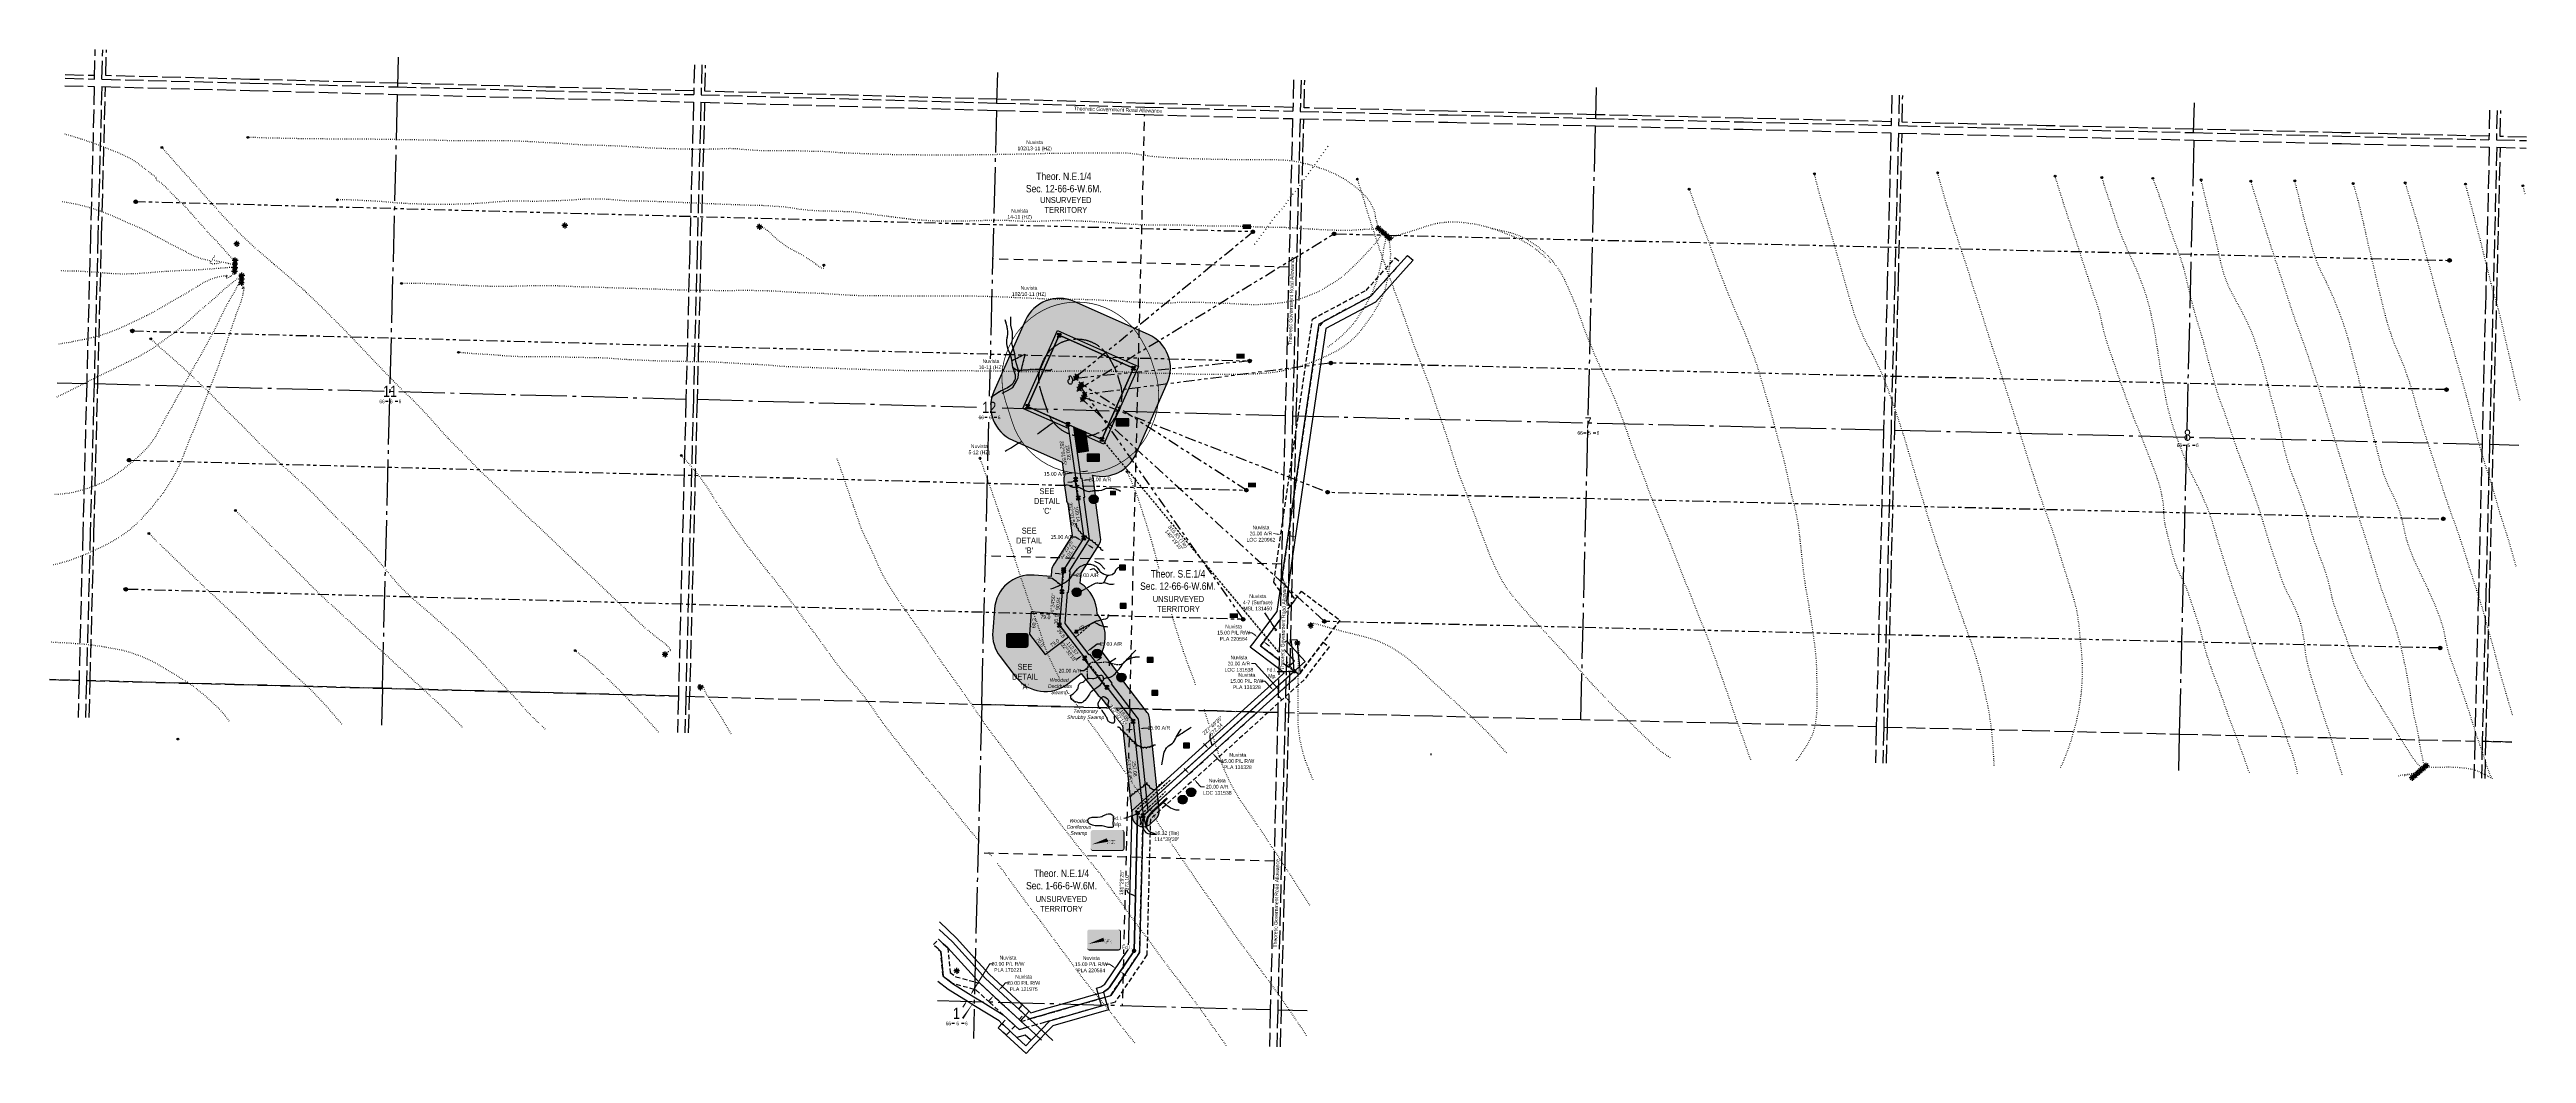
# Model space of a CAD drawing. Extents: x 383520 to 399637, y 6055811 to 6063584.
# Drawn here: x 383520 to 390224, y 6060866 to 6063584 of the extents above; entities that cross this region are included whole.
import ezdxf
from ezdxf.enums import TextEntityAlignment as Align

# ---------------------------------------------------------------- set-up
doc = ezdxf.new("R2018")
doc.units = 0
doc.header["$LTSCALE"] = 5
doc.header["$PDSIZE"] = 0.5
for name, pattern in [('0', [1, 1, 0]), ('foc-ACCESSROAD', [3.75, 2.5, -1.25]), ('foc-BUFFER', [16.75, 15, -1.75]), ('foc-DOT', [1, 0.2, -0.8]), ('foc-DRILLPATH', [14.75, 6, -1.75, 1.75, -1.75, 1.75, -1.75]), ('foc-LSD', [8, 5, -3]), ('foc-QUARTERLINE', [33, 25, -3, 2, -3]), ('foc-TIELINE', [1.875, 1.25, -0.625]), ('foc-TOPO-ephemeral', [6.25, 3.125, -0.625, 0.625, -0.625, 0.625, -0.625]), ('foc-TRAV', [1.875, 1.25, -0.625]), ('foc-UNSURVEYED', [12.5, 10, -2.5]), ('foc-WHEELTRACKS', [2, 0.4, -1.6]), ('UG_PIPE', [1.875, 1.25, -0.625])]:
    doc.linetypes.add(name, pattern=pattern)
doc.layers.get('Defpoints').update_dxf_attribs({"color": 9})
for name, color, linetype in [('10', 1, 'Continuous'), ('9', 3, 'Continuous'), ('AS-DRILL-T', 8, 'Continuous'), ('AS-PIPE-UG', 44, 'UG_PIPE'), ('AS-ROADS', 254, 'Continuous'), ('AS-UNDERLAY-H', 141, 'Continuous'), ('AUX-BUFFER', 7, 'foc-BUFFER'), ('C-SYMBOL', 7, 'Continuous'), ('CG-NOTES', 7, 'Continuous'), ('DETAIL-HZ-Existing', 8, 'foc-DOT'), ('DETAIL-T', 7, 'Continuous'), ('F-AR', 190, 'foc-ACCESSROAD'), ('F-RW', 190, 'Continuous'), ('F-WS', 190, 'foc-ACCESSROAD'), ('F-WS-S', 8, 'Continuous'), ('L-BD', 7, 'Continuous'), ('L-BD1', 253, 'Continuous'), ('L-DETAIL-T', 3, 'Continuous'), ('L-MON', 1, 'Continuous'), ('L-ROAD-T', 7, 'Continuous'), ('L-SECLBL', 7, 'Continuous'), ('L-SECQ', 8, 'foc-QUARTERLINE'), ('L-SECTION-LSD', 7, 'foc-LSD'), ('L-TIE', 7, 'foc-TIELINE'), ('L-UNS-T', 3, 'Continuous'), ('L-USEC', 7, 'foc-UNSURVEYED'), ('P-BUFFER-H 30m', 51, 'Continuous'), ('P-CROSSINGS', 250, 'Continuous'), ('P-PDRILLPATH', 12, 'foc-DRILLPATH'), ('P-PROPOSED', 10, 'Continuous'), ('P-PROPOSED-H', 21, 'Continuous'), ('P-TEMP-BLOCKS', 250, 'Continuous'), ('P-TEMP-BLUE', 146, 'Continuous'), ('P-TRAV', 4, 'foc-TRAV'), ('P-TXT', 4, 'Continuous'), ('T-BUSH', 110, '0'), ('T-DRAW', 143, 'foc-TOPO-ephemeral'), ('T-SLOPE', 48, 'Continuous'), ('T-TIE', 201, 'foc-TIELINE'), ('T-WATER-P3', 160, 'foc-WHEELTRACKS'), ('T-WATER-T', 170, 'Continuous'), ('WETLAND', 143, 'Continuous'), ('WETLAND-T', 146, 'Continuous')]:
    doc.layers.add(name, color=color, linetype=linetype)
for name, color, linetype, lineweight in [('F-AR-T', 190, 'Continuous', 9), ('F-RW-T', 190, 'Continuous', 9), ('F-WS-T', 190, 'Continuous', 9), ('T-TEXT', 48, 'Continuous', 18), ('T-TIE-T', 201, 'Continuous', 18)]:
    doc.layers.add(name, color=color, linetype=linetype, lineweight=lineweight)
doc.layers.add('P-TEMP-BLUE-H', color=7, linetype='Continuous', true_color=0x99e6ff)
doc.layers.add('Z-DRILL-POINT', color=7, linetype='Continuous', true_color=0x7575ff, plot=False)
doc.styles.add('175L', font='ARIALN.TTF', dxfattribs={"height": 20})
doc.styles.add('80CG', font='ARIALN.TTF', dxfattribs={"height": 10})
doc.styles.add('80L', font='ARIALN.TTF', dxfattribs={"height": 10})
doc.styles.add('80LS', font='ARIALNI.TTF', dxfattribs={"height": 10})
doc.styles.add('Crossing', font='ARIALN.TTF', dxfattribs={"height": 10})
doc.styles.add('foc-LtypeFont', font='ARIALN.TTF', dxfattribs={"height": 7.35})
doc.styles.add('MtXpl_Arial_Narrow', font='ARIALNI.TTF')
doc.styles.add('SIMPLEX', font='ARIALN.TTF')
doc.styles.get("Standard").update_dxf_attribs({"font": 'ARIALN.TTF'})
doc.linetypes.add('foc-TOPO-flowdirection-NOLINE', pattern='A,0,[">",foc-LtypeFont,S=0.3,R=0,X=0,Y=-0.945],-20,[">",foc-LtypeFont,S=0.3,R=0,X=0,Y=-0.945],0', length=20)
doc.dimstyles.new('CG2011', dxfattribs={"dimscale": 5, "dimtxt": 9, "dimasz": 2, "dimexe": 0.2, "dimexo": 0.0625, "dimgap": 0.5, "dimtad": 0, "dimtih": 1, "dimtoh": 1, "dimzin": 0, "dimdsep": 46, "dimtxsty": '80CG', "dimcen": 0.1, "dimse1": 1, "dimse2": 1, "dimclrd": 256, "dimclrt": 256, "dimaunit": 1, "dimadec": 4, "dimazin": 0, "dimtfac": 0.06, "dimtofl": 0, "dimtmove": 0, "dimatfit": 1, "dimfxl": 0.2, "dimtolj": 1, "dimtzin": 0, "dimlwd": -1, "dimarcsym": 0})
doc.dimstyles.new('Compass 5 000', dxfattribs={"dimscale": 5, "dimtxt": 9, "dimasz": 2, "dimexe": 0.2, "dimexo": 0.0625, "dimgap": 0.5, "dimtad": 0, "dimtih": 1, "dimtoh": 1, "dimzin": 0, "dimdsep": 46, "dimtxsty": '80CG', "dimcen": 0.1, "dimse1": 1, "dimse2": 1, "dimclrd": 256, "dimclrt": 256, "dimaunit": 1, "dimadec": 4, "dimazin": 0, "dimtfac": 0.06, "dimtofl": 0, "dimtmove": 0, "dimatfit": 1, "dimfxl": 0.2, "dimtolj": 1, "dimtzin": 0, "dimlwd": -1, "dimarcsym": 0})

# ---------------------------------------------------------------- blocks, each defined once
blk = doc.blocks.new('fdia')
at = {"color": 255, "const_width": 1}
blk.add_lwpolyline([(-0.5, 0, 1), (0.5, 0, 1)], format="xyb", close=True, dxfattribs=at)
blk = doc.blocks.new('Fdiaa')
blk.add_blockref('fdia', (0, 0))
blk = doc.blocks.new('fdib')
at = {"color": 1, "const_width": 1.6}
blk.add_lwpolyline([(-0.4, 0, 1), (0.4, 0, 1)], format="xyb", close=True, dxfattribs=at)
at = {"color": 1}
blk.add_circle((0, 0), 0.8, dxfattribs=at)
blk = doc.blocks.new('Fdibb')
blk.add_blockref('fdib', (0, 0))
blk = doc.blocks.new('fdicc')
for name in ['Fdibb', 'Fdiaa']:
    blk.add_blockref(name, (0, 0))
blk = doc.blocks.new('FDI')
blk.add_blockref('fdicc', (0, 0))
blk = doc.blocks.new('*D36')
at = {"layer": 'Defpoints', "color": 0, "transparency": 16777216}
for p in [(386605.3, 6061623.7), (386618, 6061608.3), (386618.7, 6061608.9)]:
    blk.add_point(p, dxfattribs=at)
at = {"layer": 'F-AR-T', "transparency": 16777216}
for p, q in [((386597.9, 6061630.5), (386591.2, 6061637.9)), ((386624.7, 6061600.9), (386636.1, 6061588.4)), ((386636.1, 6061588.4), (386646.1, 6061588.4))]:
    blk.add_line(p, q, dxfattribs=at)
for points in [[(386599.1, 6061631.7), (386596.7, 6061629.4), (386604.6, 6061623.1)], [(386626, 6061602), (386623.5, 6061599.8), (386618, 6061608.3)]]:
    blk.add_solid(points, dxfattribs=at)
at = {"layer": 'F-AR-T', "transparency": 16777216, "insert": (386680.4, 6061588.4), "char_height": 10, "attachment_point": 5, "style": '80CG'}
blk.add_mtext('\\A1;Nuvista\\P20.00 A/R\\PLOC 131538', dxfattribs=at)
blk = doc.blocks.new('*D37')
at = {"layer": 'Defpoints', "color": 0, "transparency": 16777216}
for p in [(386852.7, 6062270.8), (386845.6, 6062221.9), (386865.4, 6062219)]:
    blk.add_point(p, dxfattribs=at)
at = {"layer": 'F-AR-T', "transparency": 16777216}
for p, q in [((386842.8, 6062272.2), (386832.9, 6062273.7)), ((386882.4, 6062266.5), (386892.3, 6062265))]:
    blk.add_line(p, q, dxfattribs=at)
for points in [[(386843.1, 6062273.9), (386842.6, 6062270.6), (386852.7, 6062270.8)], [(386882.6, 6062268.1), (386882.2, 6062264.8), (386872.5, 6062267.9)]]:
    blk.add_solid(points, dxfattribs=at)
at = {"layer": 'F-AR-T', "transparency": 16777216, "insert": (386798.7, 6062273.7), "char_height": 10, "attachment_point": 5, "style": '80CG'}
blk.add_mtext('\\A1;Nuvista\\P20.00 A/R\\PLOC 220962', dxfattribs=at)
blk = doc.blocks.new('*D38')
at = {"layer": 'Defpoints', "color": 0, "transparency": 16777216}
for p in [(386053.1, 6061042.2), (386066.7, 6061057), (386088.4, 6061037)]:
    blk.add_point(p, dxfattribs=at)
at = {"layer": 'F-RW-T', "transparency": 16777216}
for p, q in [((386095.2, 6061044.3), (386107, 6061057.1)), ((386107, 6061057.1), (386117, 6061057.1)), ((386068.1, 6061014.9), (386061.3, 6061007.5))]:
    blk.add_line(p, q, dxfattribs=at)
for points in [[(386094, 6061045.4), (386096.4, 6061043.2), (386088.4, 6061037)], [(386066.9, 6061016), (386069.3, 6061013.7), (386074.9, 6061022.2)]]:
    blk.add_solid(points, dxfattribs=at)
at = {"layer": 'F-RW-T', "transparency": 16777216, "insert": (386156.5, 6061057.1), "char_height": 10, "attachment_point": 5, "style": '80CG'}
blk.add_mtext('\\A1;Nuvista\\P20.00 P/L R/W\\PPLA 121975', dxfattribs=at)
blk = doc.blocks.new('*D39')
at = {"layer": 'Defpoints', "color": 0, "transparency": 16777216}
for p in [(386667.3, 6061700.2), (386667.2, 6061679.8), (386677.4, 6061689)]:
    blk.add_point(p, dxfattribs=at)
at = {"layer": 'F-AR-T', "transparency": 16777216}
for p, q in [((386650.4, 6061698.4), (386643.7, 6061705.8)), ((386673.9, 6061672.4), (386687.1, 6061657.9)), ((386687.1, 6061657.9), (386697.1, 6061657.9))]:
    blk.add_line(p, q, dxfattribs=at)
for points in [[(386651.6, 6061699.5), (386649.2, 6061697.2), (386657.1, 6061690.9)], [(386675.1, 6061673.5), (386672.7, 6061671.3), (386667.2, 6061679.8)]]:
    blk.add_solid(points, dxfattribs=at)
at = {"layer": 'F-AR-T', "transparency": 16777216, "insert": (386736.1, 6061657.9), "char_height": 10, "attachment_point": 5, "style": '80CG'}
blk.add_mtext('\\A1;Nuvista\\P15.00 P/L R/W\\PPLA 131328', dxfattribs=at)
blk = doc.blocks.new('*D40')
at = {"layer": 'Defpoints', "color": 0, "transparency": 16777216}
for p in [(386832.2, 6061849.6), (386804.1, 6061824.1), (386814.2, 6061813)]:
    blk.add_point(p, dxfattribs=at)
at = {"layer": 'F-AR-T', "transparency": 16777216}
for p, q in [((386809.6, 6061874.5), (386799.6, 6061874.5)), ((386825.5, 6061857), (386809.6, 6061874.5)), ((386849, 6061831), (386855.7, 6061823.6))]:
    blk.add_line(p, q, dxfattribs=at)
for points in [[(386826.7, 6061858.1), (386824.2, 6061855.8), (386832.2, 6061849.6)], [(386850.2, 6061832.1), (386847.8, 6061829.9), (386842.3, 6061838.4)]]:
    blk.add_solid(points, dxfattribs=at)
at = {"layer": 'F-AR-T', "transparency": 16777216, "insert": (386760.5, 6061874.5), "char_height": 10, "attachment_point": 5, "style": '80CG'}
blk.add_mtext('\\A1;Nuvista\\P15.00 P/L R/W\\PPLA 131328', dxfattribs=at)
blk = doc.blocks.new('*D41')
at = {"layer": 'Defpoints', "color": 0, "transparency": 16777216}
for p in [(385987.3, 6061041.1), (385976.7, 6061024.1), (386012.9, 6061025.2)]:
    blk.add_point(p, dxfattribs=at)
at = {"layer": 'F-AR-T', "transparency": 16777216}
for p, q in [((386018.2, 6061033.7), (386064.7, 6061108.8)), ((386064.7, 6061108.8), (386074.7, 6061108.8)), ((385997.1, 6060999.7), (385991.9, 6060991.2))]:
    blk.add_line(p, q, dxfattribs=at)
for points in [[(386016.8, 6061034.6), (386019.6, 6061032.9), (386012.9, 6061025.2)], [(385995.7, 6061000.6), (385998.6, 6060998.9), (386002.4, 6061008.2)]]:
    blk.add_solid(points, dxfattribs=at)
at = {"layer": 'F-AR-T', "transparency": 16777216, "insert": (386114.2, 6061108.8), "char_height": 10, "attachment_point": 5, "style": '80CG'}
blk.add_mtext('\\A1;Nuvista\\P20.00 P/L R/W\\PPLA 170221', dxfattribs=at)
blk = doc.blocks.new('*D42')
at = {"layer": 'Defpoints', "color": 0, "transparency": 16777216}
for p in [(386405.2, 6061096.6), (386396.5, 6061083.7), (386408.9, 6061075.3)]:
    blk.add_point(p, dxfattribs=at)
at = {"layer": 'F-AR-T', "transparency": 16777216}
for p, q in [((386388.6, 6061107.8), (386378.6, 6061107.8)), ((386396.9, 6061102.2), (386388.6, 6061107.8)), ((386425.9, 6061082.6), (386434.2, 6061077))]:
    blk.add_line(p, q, dxfattribs=at)
for points in [[(386397.8, 6061103.5), (386396, 6061100.8), (386405.2, 6061096.6)], [(386426.8, 6061084), (386425, 6061081.2), (386417.6, 6061088.2)]]:
    blk.add_solid(points, dxfattribs=at)
at = {"layer": 'F-AR-T', "transparency": 16777216, "insert": (386339.5, 6061107.8), "char_height": 10, "attachment_point": 5, "style": '80CG'}
blk.add_mtext('\\A1;Nuvista\\P15.00 P/L R/W\\PPLA 220584', dxfattribs=at)
blk = doc.blocks.new('*D43')
at = {"layer": 'Defpoints', "color": 0, "transparency": 16777216}
for p in [(386830.8, 6062047.6), (386846.8, 6062035.5), (386789.9, 6061993.3)]:
    blk.add_point(p, dxfattribs=at)
at = {"layer": 'F-AR-T', "transparency": 16777216}
for p, q in [((386774, 6062005.4), (386764, 6062005.4)), ((386782, 6061999.4), (386774, 6062005.4)), ((386813.9, 6061975.3), (386821.9, 6061969.3))]:
    blk.add_line(p, q, dxfattribs=at)
for points in [[(386783, 6062000.7), (386781, 6061998), (386789.9, 6061993.3)], [(386814.9, 6061976.6), (386812.9, 6061973.9), (386805.9, 6061981.3)]]:
    blk.add_solid(points, dxfattribs=at)
at = {"layer": 'F-AR-T', "transparency": 16777216, "insert": (386724.9, 6062005.4), "char_height": 10, "attachment_point": 5, "style": '80CG'}
blk.add_mtext('\\A1;Nuvista\\P15.00 P/L R/W\\PPLA 220584', dxfattribs=at)
blk = doc.blocks.new('label_road_theoretic')
at = {"layer": 'L-ROAD-T', "style": '80L'}
blk.add_text('Theoretic Government Road Allowance', height=10, dxfattribs=at).set_placement((0, 0), align=Align.MIDDLE_CENTER)
blk = doc.blocks.new('L-SECLBL')
at = {"layer": '9', "color": 7}
for p, q in [((-5.1, -27.8), (-12.3, -27.8)), ((20.7, -27.8), (13.5, -27.8))]:
    blk.add_line(p, q, dxfattribs=at)
at = {"layer": '10', "color": 2, "style": 'SIMPLEX'}
blk.add_attdef('SEC', text='', height=30, dxfattribs=at).set_placement((0, 0), align=Align.MIDDLE)
at = {"layer": '10', "color": 5, "style": '80L'}
blk.add_attdef('TWP', text='', height=9.5, dxfattribs=at).set_placement((-14.4, -27.4), align=Align.MIDDLE_RIGHT)
blk.add_attdef('RGE', text='', height=9.5, dxfattribs=at).set_placement((3.6, -27.4), align=Align.MIDDLE_CENTER)
blk.add_attdef('MER', text='', height=9.5, dxfattribs=at).set_placement((23.2, -27.4), align=Align.MIDDLE_LEFT)
blk = doc.blocks.new('UT')
at = {"layer": 'L-UNS-T', "color": 3, "insert": (0, 0), "char_height": 16, "attachment_point": 5, "style": '80L'}
blk.add_mtext_dynamic_manual_height_columns('\\pxqc;UNSURVEYED TERRITORY', width=126.414, gutter_width=47.5, heights=[0], dxfattribs=at)
blk = doc.blocks.new('*D46')
at = {"layer": 'Defpoints', "color": 0, "transparency": 16777216}
for p in [(386851.4, 6061846.6), (386814.7, 6061813.4), (386828.1, 6061798.6)]:
    blk.add_point(p, dxfattribs=at)
at = {"layer": 'F-AR-T', "transparency": 16777216}
for p, q in [((386783.4, 6061921.7), (386773.4, 6061921.7)), ((386844.6, 6061854), (386783.4, 6061921.7)), ((386871.5, 6061824.4), (386878.2, 6061817))]:
    blk.add_line(p, q, dxfattribs=at)
for points in [[(386845.9, 6061855.2), (386843.4, 6061852.9), (386851.4, 6061846.6)], [(386872.7, 6061825.5), (386870.2, 6061823.3), (386864.8, 6061831.8)]]:
    blk.add_solid(points, dxfattribs=at)
at = {"layer": 'F-AR-T', "transparency": 16777216, "insert": (386739.1, 6061921.7), "char_height": 10, "attachment_point": 5, "style": '80CG'}
blk.add_mtext('\\A1;Nuvista\\P20.00 A/R\\PLOC 131538', dxfattribs=at)
blk = doc.blocks.new('WC')
at = {"layer": 'L-MON'}
h = blk.add_hatch(color=255, dxfattribs=at)
h.dxf.hatch_style = 1
edge = h.paths.add_edge_path()
edge.add_arc((0, 0), 0.9, 0, 360)
at = {"layer": 'L-MON', "color": 240, "flags": 128}
for points in [[(-0.6, 0.5), (-1.2, 1.1)], [(0.5, 0.6), (1.1, 1.2)], [(-1.2, -1.2), (-0.6, -0.6)], [(1.2, -1.2), (0.6, -0.6)]]:
    blk.add_lwpolyline(points, dxfattribs=at)
at = {"layer": 'L-MON', "color": 240}
for radius in [0.8, 0.373]:
    blk.add_circle((0, 0), radius, dxfattribs=at)
blk = doc.blocks.new('TEMP')
h = blk.add_hatch(color=255)
h.dxf.hatch_style = 1
h.paths.add_polyline_path([(0, 0.3), (-0.7, 1.2), (-0.7, 0.7), (-1.2, 0.7), (-0.3, 0), (-1.2, -0.7), (-0.7, -0.7), (-0.7, -1.2), (0, -0.3), (0.7, -1.2), (0.7, -0.7), (1.2, -0.7), (0.3, 0), (1.2, 0.7), (0.7, 0.7), (0.7, 1.2)])
h.paths.add_polyline_path([(0.6, 0.8), (0.6, 0.6), (0.8, 0.6), (0.1, 0), (0.8, -0.6), (0.6, -0.6), (0.6, -0.8), (0, -0.1), (-0.6, -0.8), (-0.6, -0.6), (-0.8, -0.6), (-0.1, 0), (-0.8, 0.6), (-0.6, 0.6), (-0.6, 0.8), (0, 0.1)], flags=16)
h = blk.add_hatch(color=1)
h.dxf.hatch_style = 1
h.paths.add_polyline_path([(0, 0.1), (-0.6, 0.8), (-0.6, 0.6), (-0.8, 0.6), (-0.1, 0), (-0.8, -0.6), (-0.6, -0.6), (-0.6, -0.8), (0, -0.1), (0.6, -0.8), (0.6, -0.6), (0.8, -0.6), (0.1, 0), (0.8, 0.6), (0.6, 0.6), (0.6, 0.8)])
at = {"color": 1}
for p, q in [((-0.1, 0), (0.1, 0)), ((0, 0.1), (0, -0.1))]:
    blk.add_line(p, q, dxfattribs=at)
at = {"color": 255, "flags": 128}
blk.add_lwpolyline([(-0.3, 0), (-1.2, 0.7), (-0.7, 0.7), (-0.7, 1.2), (0, 0.3), (0.7, 1.2), (0.7, 0.7), (1.2, 0.7), (0.3, 0), (1.2, -0.7), (0.7, -0.7), (0.7, -1.2), (0, -0.3), (-0.7, -1.2), (-0.7, -0.7), (-1.2, -0.7)], close=True, dxfattribs=at)
at = {"color": 1, "flags": 128}
blk.add_lwpolyline([(-0.1, 0), (-0.8, 0.6), (-0.6, 0.6), (-0.6, 0.8), (0, 0.1), (0.6, 0.8), (0.6, 0.6), (0.8, 0.6), (0.1, 0), (0.8, -0.6), (0.6, -0.6), (0.6, -0.8), (0, -0.1), (-0.6, -0.8), (-0.6, -0.6), (-0.8, -0.6)], close=True, dxfattribs=at)
blk = doc.blocks.new('*D47')
at = {"layer": 'Defpoints', "color": 0, "transparency": 16777216}
for p in [(386315.4, 6062417.5), (386308.3, 6062323.5), (386328.1, 6062326.2)]:
    blk.add_point(p, dxfattribs=at)
at = {"layer": 'P-TXT', "transparency": 16777216}
for p, q in [((386285.7, 6062413.3), (386275.7, 6062412)), ((386325.3, 6062418.9), (386335.2, 6062420.3))]:
    blk.add_line(p, q, dxfattribs=at)
for points in [[(386285.4, 6062415), (386285.9, 6062411.7), (386295.6, 6062414.7)], [(386325, 6062420.5), (386325.5, 6062417.2), (386315.4, 6062417.5)]]:
    blk.add_solid(points, dxfattribs=at)
at = {"layer": 'P-TXT', "transparency": 16777216, "insert": (386362.9, 6062420.3), "char_height": 10, "attachment_point": 5, "style": '80CG'}
blk.add_mtext('\\A1;20.00 A/R', dxfattribs=at)
blk = doc.blocks.new('Temp_Area5')
at = {"true_color": 0x99e6ff}
h = blk.add_hatch(color=141, dxfattribs=at)
h.dxf.hatch_style = 1
h.paths.add_polyline_path([(-16.8, -9.4), (16.3, -9.4), (16.3, 9.1), (-16.8, 9.1)])
at = {"color": 250}
for points in [[(-17, -9.6), (16.5, -9.6), (16.5, 9.3), (-17, 9.3)], [(-16.9, -9.5), (16.4, -9.5), (16.4, 9.2), (-16.9, 9.2)]]:
    blk.add_lwpolyline(points, close=True, dxfattribs=at)
at = {"color": 250, "style": '80L'}
blk.add_attdef('TEMPORARY', text='', height=9, dxfattribs=at).set_placement((0, -0.1), align=Align.MIDDLE_CENTER)
blk = doc.blocks.new('xing2')
h = blk.add_hatch(color=50)
h.dxf.hatch_style = 1
edge = h.paths.add_edge_path()
edge.add_ellipse((0, 0), major_axis=(-12.5, 0), ratio=0.816297, start_angle=0, end_angle=360)
h = blk.add_hatch(color=250)
h.dxf.hatch_style = 1
edge = h.paths.add_edge_path()
edge.add_ellipse((0, -2), major_axis=(-12.5, 0), ratio=0.816297, start_angle=0, end_angle=180)
edge.add_line((12.5, -2), (12.5, 0))
edge.add_ellipse((0, 0), major_axis=(-12.5, 0), ratio=0.816297, start_angle=0, end_angle=180, ccw=False)
edge.add_line((-12.5, 0), (-12.5, -2))
at = {"color": 250}
blk.add_ellipse((0, 0), major_axis=(-12.5, 0), ratio=0.816297, dxfattribs=at)
blk.add_ellipse((0, -2), major_axis=(-12.5, 0), ratio=0.816297, start_param=0, end_param=3.141593, dxfattribs=at)
at = {"color": 250, "style": 'Crossing'}
blk.add_attdef('CROSSING', text='', height=9, dxfattribs=at).set_placement((0.1, 0), align=Align.MIDDLE_CENTER)
at = {"color": 250, "style": 'Crossing', "flags": 1}
for tag, p in [('DESCRIPTION', (0.1, -25.8)), ('LOCATION', (0.1, -39.3)), ('DWG_REF', (0.1, -52.8)), ('OWNER', (0.1, -12.5))]:
    blk.add_attdef(tag, text='', height=9, dxfattribs=at).set_placement(p, align=Align.MIDDLE_CENTER)
blk = doc.blocks.new('*U50')
h = blk.add_hatch(color=254)
edge = h.paths.add_edge_path()
edge.add_line((-39, -28.5), (39, -28.5))
edge.add_arc((39, -22.5), 6, 270, 360)
edge.add_line((45, -22.5), (45, 21))
edge.add_arc((39, 21), 6, 0, 90)
edge.add_line((39, 27), (-39, 27))
edge.add_arc((-39, 21), 6, 90, 180)
edge.add_line((-45, 21), (-45, -22.5))
edge.add_arc((-39, -22.5), 6, 180, 270)
at = {"color": 1, "flags": 128}
blk.add_lwpolyline([(-41.9, -12, 0, 10, 0), (0, 0, 5, 5, 0)], format="xyseb", dxfattribs=at)
blk.add_lwpolyline([(-39, -28.5, 3, 3, 0), (39, -28.5, 3, 3, 0.414214), (45, -22.5, 3, 3, 0), (45, 21, 3, 0, 0.414214), (39, 27, 0, 0, 0), (-39, 27, 0, 0, 0.414214), (-45, 21, 0, 0, 0), (-45, -22.5, 0, 3, 0.414214)], format="xyseb", close=True, dxfattribs=at)
at = {"color": 1, "lineweight": 30, "flags": 104}
blk.add_attdef('ENTER_TEXT', text='', height=10, dxfattribs=at).set_placement((-1.4, 0), align=Align.MIDDLE_CENTER)
blk = doc.blocks.new('*D51')
at = {"layer": 'Defpoints', "color": 0, "transparency": 16777216}
for p in [(386455.3, 6061739.9), (386469.8, 6061745.4), (386470.2, 6061741.5)]:
    blk.add_point(p, dxfattribs=at)
at = {"layer": 'P-TXT', "transparency": 16777216}
for p, q in [((386444.9, 6061742.7), (386435, 6061741.7)), ((386479.7, 6061746.5), (386495.1, 6061748.1))]:
    blk.add_line(p, q, dxfattribs=at)
for points in [[(386444.8, 6061744.4), (386445.1, 6061741.1), (386454.9, 6061743.8)], [(386479.6, 6061748.1), (386479.9, 6061744.8), (386469.8, 6061745.4)]]:
    blk.add_solid(points, dxfattribs=at)
at = {"layer": 'P-TXT', "transparency": 16777216, "insert": (386522.4, 6061748.1), "char_height": 10, "attachment_point": 5, "style": '80CG'}
blk.add_mtext('\\A1;15.00 A/R', dxfattribs=at)
blk = doc.blocks.new('plbh')
at = {"layer": 'L-MON'}
h = blk.add_hatch(color=255, dxfattribs=at)
h.dxf.hatch_style = 1
edge = h.paths.add_edge_path()
edge.add_arc((0, 0), 1.16, 0, 360)
h = blk.add_hatch(color=256, dxfattribs=at)
h.dxf.hatch_style = 1
h.paths.add_polyline_path([(-0.96, 0, 1), (0.96, 0, 1)])
h.paths.add_polyline_path([(0.91, 0, -1), (-0.91, 0, -1)], flags=16)
h.paths.add_polyline_path([(0.45, 0, -1), (-0.45, 0, -1)], flags=0)
h = blk.add_hatch(color=256, dxfattribs=at)
h.dxf.hatch_style = 1
h.paths.add_polyline_path([(-0.45, 0, 1), (0.45, 0, 1)])
h.paths.add_polyline_path([(0.4, 0, -1), (-0.4, 0, -1)], flags=16)
at = {"layer": 'L-MON', "color": 240}
for radius in [0.96, 0.91, 0.45, 0.4]:
    blk.add_circle((0, 0), radius, dxfattribs=at)
blk = doc.blocks.new('BH-Existing')
at = {"layer": 'AS-DRILL-T'}
h = blk.add_hatch(color=256, dxfattribs=at)
h.dxf.hatch_style = 1
edge = h.paths.add_edge_path()
edge.add_arc((0, 0), 0.5, 0, 360)
blk.add_circle((0, 0), 0.5, dxfattribs=at)
blk = doc.blocks.new('GAS')
h = blk.add_hatch(color=255)
h.dxf.hatch_style = 1
edge = h.paths.add_edge_path()
edge.add_arc((0, 0), 0.9, 0, 360)
for p, q in [((-0.8, 0), (-1.6, 0)), ((-0.6, 0.6), (-1.1, 1.1)), ((0, 0.8), (0, 1.6)), ((0.6, 0.6), (1.1, 1.1)), ((1.6, 0), (0.8, 0)), ((-0.6, -0.6), (-1.1, -1.1)), ((0, -0.8), (0, -1.6)), ((1.1, -1.1), (0.6, -0.6))]:
    blk.add_line(p, q)
blk.add_circle((0, 0), 0.8)
blk = doc.blocks.new('*D56')
at = {"layer": 'Defpoints', "color": 0, "transparency": 16777216}
for p in [(386335.3, 6061914.6), (386342.7, 6061905), (386358.5, 6061917.1)]:
    blk.add_point(p, dxfattribs=at)
at = {"layer": 'P-TXT', "transparency": 16777216}
for p, q in [((386319.4, 6061902.4), (386309.4, 6061902.4)), ((386327.4, 6061908.5), (386319.4, 6061902.4)), ((386359.1, 6061932.8), (386367, 6061938.9))]:
    blk.add_line(p, q, dxfattribs=at)
for points in [[(386326.3, 6061909.8), (386328.4, 6061907.2), (386335.3, 6061914.6)], [(386358.1, 6061934.1), (386360.1, 6061931.5), (386351.2, 6061926.7)]]:
    blk.add_solid(points, dxfattribs=at)
at = {"layer": 'P-TXT', "transparency": 16777216, "insert": (386281.7, 6061902.4), "char_height": 10, "attachment_point": 5, "style": '80CG'}
blk.add_mtext('\\A1;20.00 A/R', dxfattribs=at)
blk = doc.blocks.new('*D57')
at = {"layer": 'Defpoints', "color": 0, "transparency": 16777216}
for p in [(386265.6, 6062009.7), (386277.5, 6062018.8), (386327.3, 6061953.7)]:
    blk.add_point(p, dxfattribs=at)
at = {"layer": 'P-TXT', "transparency": 16777216}
for p, q in [((386335.3, 6061959.8), (386355, 6061974.9)), ((386355, 6061974.9), (386365, 6061974.9)), ((386307.5, 6061938.5), (386299.5, 6061932.4))]:
    blk.add_line(p, q, dxfattribs=at)
for points in [[(386306.5, 6061939.8), (386308.5, 6061937.2), (386315.4, 6061944.6)], [(386334.2, 6061961.1), (386336.3, 6061958.5), (386327.3, 6061953.7)]]:
    blk.add_solid(points, dxfattribs=at)
at = {"layer": 'P-TXT', "transparency": 16777216, "insert": (386392.2, 6061974.9), "char_height": 10, "attachment_point": 5, "style": '80CG'}
blk.add_mtext('\\A1;15.00 A/R', dxfattribs=at)
blk = doc.blocks.new('*D66')
at = {"layer": 'Defpoints', "color": 0, "transparency": 16777216}
for p in [(386261.3, 6062160.7), (386281.2, 6062159.1), (386281.4, 6062162.3)]:
    blk.add_point(p, dxfattribs=at)
at = {"layer": 'P-TXT', "transparency": 16777216}
for p, q in [((386251.5, 6062164.6), (386241.6, 6062165.4)), ((386291.4, 6062161.6), (386301.4, 6062160.8))]:
    blk.add_line(p, q, dxfattribs=at)
for points in [[(386251.7, 6062166.3), (386251.4, 6062163), (386261.5, 6062163.9)], [(386291.5, 6062163.2), (386291.3, 6062159.9), (386281.4, 6062162.3)]]:
    blk.add_solid(points, dxfattribs=at)
at = {"layer": 'P-TXT', "transparency": 16777216, "insert": (386329.1, 6062160.8), "char_height": 10, "attachment_point": 5, "style": '80CG'}
blk.add_mtext('\\A1;20.00 A/R', dxfattribs=at)
blk = doc.blocks.new('*D67')
at = {"layer": 'Defpoints', "color": 0, "transparency": 16777216}
for p in [(386308.3, 6062244.6), (386314.1, 6062253.6), (386321, 6062236.6)]:
    blk.add_point(p, dxfattribs=at)
at = {"layer": 'P-TXT', "transparency": 16777216}
for p, q in [((386297.2, 6062264.4), (386287.2, 6062264.4)), ((386305.6, 6062259), (386297.2, 6062264.4)), ((386335.2, 6062240.3), (386343.6, 6062234.9))]:
    blk.add_line(p, q, dxfattribs=at)
for points in [[(386306.5, 6062260.4), (386304.7, 6062257.6), (386314.1, 6062253.6)], [(386336, 6062241.7), (386334.3, 6062238.9), (386326.7, 6062245.6)]]:
    blk.add_solid(points, dxfattribs=at)
at = {"layer": 'P-TXT', "transparency": 16777216, "insert": (386259.9, 6062264.4), "char_height": 10, "attachment_point": 5, "style": '80CG'}
blk.add_mtext('\\A1;15.00 A/R', dxfattribs=at)
blk = doc.blocks.new('*D72')
at = {"layer": 'Defpoints', "color": 0, "transparency": 16777216}
for p in [(386293.9, 6062444.2), (386294.7, 6062438.6), (386308.8, 6062446.3)]:
    blk.add_point(p, dxfattribs=at)
at = {"layer": 'P-TXT', "transparency": 16777216}
for p, q in [((386284.8, 6062437.3), (386269, 6062435)), ((386319.5, 6062442.1), (386329.4, 6062443.5))]:
    blk.add_line(p, q, dxfattribs=at)
for points in [[(386284.6, 6062438.9), (386285.1, 6062435.6), (386294.7, 6062438.6)], [(386319.3, 6062443.8), (386319.7, 6062440.5), (386309.6, 6062440.7)]]:
    blk.add_solid(points, dxfattribs=at)
at = {"layer": 'P-TXT', "transparency": 16777216, "insert": (386241.7, 6062435), "char_height": 10, "attachment_point": 5, "style": '80CG'}
blk.add_mtext('\\A1;15.00 A/R', dxfattribs=at)
blk = doc.blocks.new('*U73')
at = {"true_color": 0x99e6ff}
h = blk.add_hatch(color=141, dxfattribs=at)
edge = h.paths.add_edge_path()
edge.add_line((-24, -20), (24, -20))
edge.add_arc((24, -14), 6, 270, 360)
edge.add_line((30, -14), (30, 12.5))
edge.add_arc((24, 12.5), 6, 0, 90)
edge.add_line((24, 18.5), (-24, 18.5))
edge.add_arc((-24, 12.5), 6, 90, 180)
edge.add_line((-30, 12.5), (-30, -14))
edge.add_arc((-24, -14), 6, 180, 270)
at = {"color": 250, "flags": 128}
blk.add_lwpolyline([(-24, -20, 3, 3, 0), (24, -20, 3, 3, 0.414214), (30, -14, 3, 3, 0), (30, 12.5, 3, 0, 0.414214), (24, 18.5, 0, 0, 0), (-24, 18.5, 0, 0, 0.414214), (-30, 12.5, 0, 0, 0), (-30, -14, 0, 3, 0.414214)], format="xyseb", close=True, dxfattribs=at)
at = {"flags": 128}
blk.add_lwpolyline([(-22.8, 7.3, 0, 7.5, 0), (0, 0, 0, 0, 0)], format="xyseb", dxfattribs=at)
at = {"color": 250, "lineweight": 30, "flags": 104}
blk.add_attdef('TEMP_AREA_W1', text='', height=12, dxfattribs=at).set_placement((0, 8.3), align=Align.MIDDLE_CENTER)
blk.add_attdef('ENTER_TEXT', text='', height=9, dxfattribs=at).set_placement((0, -3.9), align=Align.TOP_CENTER)

msp = doc.modelspace()

# ---------------------------------------------------------------- hatches: boundary and pattern name
at = {"layer": 'AS-UNDERLAY-H'}
h = msp.add_hatch(color=256, dxfattribs=at)
h.dxf.hatch_style = 1
h.paths.add_polyline_path([(386390.321, 6062376.937), (386406.639, 6062376.937), (386406.639, 6062389.65), (386390.321, 6062389.65)])
h = msp.add_hatch(color=256, dxfattribs=at)
h.dxf.hatch_style = 1
h.paths.add_polyline_path([(386416.002, 6062175.365), (386432.32, 6062175.365), (386432.32, 6062188.078), (386416.002, 6062188.078)])
h = msp.add_hatch(color=256, dxfattribs=at)
h.dxf.hatch_style = 1
h.paths.add_polyline_path([(386417.496, 6062072.056), (386433.814, 6062072.056), (386433.814, 6062084.77), (386417.496, 6062084.77)])
h = msp.add_hatch(color=256, dxfattribs=at)
h.dxf.hatch_style = 1
h.paths.add_polyline_path([(386490.848, 6061925.5), (386507.166, 6061925.5), (386507.166, 6061938.213), (386490.848, 6061938.213)])
h = msp.add_hatch(color=256, dxfattribs=at)
h.dxf.hatch_style = 1
h.paths.add_polyline_path([(386503.427, 6061835.933), (386519.745, 6061835.933), (386519.745, 6061848.647), (386503.427, 6061848.647)])
h = msp.add_hatch(color=256, dxfattribs=at)
h.dxf.hatch_style = 1
h.paths.add_polyline_path([(386589.16, 6061693.284), (386605.478, 6061693.284), (386605.478, 6061705.997), (386589.16, 6061705.997)])
at = {"layer": 'P-BUFFER-H 30m'}
h = msp.add_hatch(color=256, dxfattribs=at)
h.dxf.hatch_style = 1
edge = h.paths.add_edge_path()
edge.add_line((386260.462, 6062467.146), (386265.978, 6062427.734))
edge.add_arc((386294.864, 6062419.675), 29.988, 164.411187, 187.9676513)
edge.add_line((386265.165, 6062415.518), (386272.14, 6062365.678))
edge.add_arc((386301.839, 6062369.835), 29.988, 187.9676513, 211.5241156)
edge.add_line((386276.277, 6062354.155), (386288.21, 6062268.896))
edge.add_line((386288.21, 6062268.896), (386239.647, 6062192.346))
edge.add_arc((386264.97, 6062176.282), 29.988, 147.6093575, 149.5128151)
edge.add_arc((386262.155, 6062172.286), 29.988, 140.1633809, 175.5855928)
edge.add_line((386232.256, 6062174.594), (386230.951, 6062157.69))
edge.add_line((386230.951, 6062157.69), (386184.606, 6062161.268))
edge.add_arc((386176.912, 6062061.603), 99.961, 85.5855928, 175.5855928)
edge.add_line((386077.248, 6062069.297), (386072.614, 6062009.271))
edge.add_arc((386172.279, 6062001.577), 99.961, 175.5855928, 217.4618808)
edge.add_line((386092.933, 6061940.778), (386135.492, 6061885.238))
edge.add_arc((386214.837, 6061946.038), 99.961, 217.4618808, 307.4618808)
edge.add_line((386275.637, 6061866.693), (386312.532, 6061894.965))
edge.add_line((386312.532, 6061894.965), (386356.219, 6061837.952))
edge.add_arc((386380.023, 6061856.192), 29.988, 217.4618808, 241.0183451)
edge.add_line((386365.493, 6061829.959), (386423.637, 6061754.08))
edge.add_line((386423.637, 6061754.08), (386449.994, 6061506.92))
edge.add_arc((386479.813, 6061510.1), 29.988, 186.0870378, 312.173732)
edge.add_line((386499.947, 6061487.875), (386513.698, 6061500.332))
edge.add_arc((386493.564, 6061522.557), 29.988, 312.173732, 366.0870378)
edge.add_line((386523.383, 6061525.737), (386496.845, 6061774.592))
edge.add_arc((386467.026, 6061771.412), 29.988, 6.0870378, 37.4618808)
edge.add_line((386490.83, 6061789.652), (386425.002, 6061875.559))
edge.add_arc((386395.892, 6061868.352), 29.988, 13.9054164, 37.4618808)
edge.add_line((386419.696, 6061886.592), (386368.712, 6061953.127))
edge.add_arc((386277.52, 6061994.07), 99.961, 335.8212308, 397.4618808)
edge.add_line((386356.865, 6062054.87), (386355.604, 6062056.515))
edge.add_arc((386255.648, 6062055.525), 99.961, 0.5674161, 57.2262428)
edge.add_line((386309.759, 6062139.574), (386311.81, 6062166.146))
edge.add_line((386311.81, 6062166.146), (386360.373, 6062242.695))
edge.add_arc((386335.05, 6062258.759), 29.988, 327.6093575, 367.9676513)
edge.add_line((386364.749, 6062262.916), (386350.524, 6062364.547))
edge.add_arc((386321.639, 6062372.606), 29.988, 344.411187, 367.9676513)
edge.add_line((386351.338, 6062376.763), (386344.362, 6062426.603))
edge.add_arc((386314.663, 6062422.446), 29.988, 7.9676513, 18.3840309)
edge.add_arc((386368.336, 6062528.633), 99.961, 255.3890591, 336.066769)
edge.add_line((386459.703, 6062488.081), (386545.213, 6062680.744))
edge.add_arc((386453.846, 6062721.295), 99.961, 336.066769, 426.0667689)
edge.add_line((386494.398, 6062812.662), (386293.36, 6062901.889))
edge.add_arc((386252.808, 6062810.523), 99.961, 66.0667689, 156.066769)
edge.add_line((386161.441, 6062851.074), (386075.931, 6062658.412))
edge.add_arc((386167.298, 6062617.86), 99.961, 156.066769, 246.066769)
edge.add_line((386126.747, 6062526.493), (386260.462, 6062467.146))
h = msp.add_hatch(color=256, dxfattribs=at)
h.dxf.hatch_style = 1
h.paths.add_polyline_path([(386304.35, 6062013.15), (386294.509, 6062013.15), (386294.509, 6062002.867), (386304.35, 6062002.867)])
at = {"layer": 'P-PROPOSED-H'}
h = msp.add_hatch(color=256, dxfattribs=at)
h.dxf.hatch_style = 1
h.paths.add_polyline_path([(386493.564, 6061522.557), (386467.026, 6061771.412), (386393.908, 6061866.832), (386395.892, 6061868.352), (386335.67, 6061946.943), (386333.686, 6061945.423), (386268.731, 6062030.191), (386275.286, 6062115.11), (386277.778, 6062114.917), (386282.088, 6062170.747), (386279.596, 6062170.939), (386279.632, 6062171.404), (386335.05, 6062258.759), (386319.164, 6062372.26), (386321.639, 6062372.606), (386314.663, 6062422.446), (386312.188, 6062422.1), (386292.57, 6062562.26), (386276.427, 6062569.425), (386297.338, 6062420.021), (386294.864, 6062419.675), (386301.839, 6062369.835), (386304.314, 6062370.181), (386319.437, 6062262.138), (386264.97, 6062176.282), (386264.647, 6062172.093), (386262.155, 6062172.286), (386257.845, 6062116.456), (386260.337, 6062116.264), (386253.34, 6062025.625), (386321.785, 6061936.303), (386319.801, 6061934.783), (386380.023, 6061856.192), (386382.007, 6061857.712), (386452.563, 6061765.634), (386479.813, 6061510.1)])
h.paths.add_polyline_path([(386368.336, 6062528.633), (386167.298, 6062617.86), (386252.808, 6062810.523), (386453.846, 6062721.295)])
at = {"layer": 'P-TEMP-BLUE-H'}
h = msp.add_hatch(color=256, dxfattribs=at)
h.dxf.hatch_style = 1
h.paths.add_polyline_path([(386276.427, 6062569.425), (386278.06, 6062557.76), (386154.101, 6062612.777), (386247.725, 6062823.72), (386467.043, 6062726.379), (386373.42, 6062515.436), (386326.489, 6062536.265), (386324.857, 6062547.93), (386368.336, 6062528.633), (386453.846, 6062721.295), (386252.808, 6062810.523), (386167.298, 6062617.86)])
h = msp.add_hatch(color=256, dxfattribs=at)
h.dxf.hatch_style = 1
h.paths.add_polyline_path([(386324.857, 6062547.93), (386292.57, 6062562.26), (386302.18, 6062493.603), (386331.879, 6062497.76)])
h = msp.add_hatch(color=256, dxfattribs=at)
h.dxf.hatch_style = 1
h.paths.add_polyline_path([(386277.52, 6061994.07), (386253.34, 6062025.625), (386255.648, 6062055.525), (386176.912, 6062061.603), (386172.279, 6062001.577), (386214.837, 6061946.038)])

# ---------------------------------------------------------------- linework, layer by layer
at = {"layer": 'AS-PIPE-UG', "flags": 128}
for points in [[(386552.856, 6061606.189), (386533.579, 6061588.313), (386512.576, 6061569.874), (386495.064, 6061554.299), (386483.761, 6061544.721), (386473.078, 6061535.392), (386462.768, 6061526.137), (386456.506, 6061517.737)], [(386473.034, 6061485.453), (386474.158, 6061503.302), (386476.271, 6061508.808), (386480.296, 6061515.622), (386488.593, 6061526.894), (386500.471, 6061538.026), (386511.715, 6061547.914), (386511.712, 6061547.92), (386531.729, 6061567.105), (386540.169, 6061575.367)]]:
    msp.add_lwpolyline(points, dxfattribs=at)
at = {"layer": 'AS-ROADS', "const_width": 6, "flags": 128}
msp.add_lwpolyline([(386488.42, 6061475.319), (386488.926, 6061489.921), (386492.284, 6061504.983), (386504.15, 6061519.95), (386523.364, 6061537.451), (386545.263, 6061557.528)], dxfattribs=at)
at = {"layer": 'AS-UNDERLAY-H'}
for points in [[(386416.002, 6062175.365), (386432.32, 6062175.365), (386432.32, 6062188.078), (386416.002, 6062188.078)], [(386417.496, 6062072.056), (386433.814, 6062072.056), (386433.814, 6062084.77), (386417.496, 6062084.77)], [(386490.848, 6061925.5), (386507.166, 6061925.5), (386507.166, 6061938.213), (386490.848, 6061938.213)], [(386503.427, 6061835.933), (386519.745, 6061835.933), (386519.745, 6061848.647), (386503.427, 6061848.647)], [(386589.16, 6061693.284), (386605.478, 6061693.284), (386605.478, 6061705.997), (386589.16, 6061705.997)]]:
    msp.add_lwpolyline(points, close=True, dxfattribs=at)
at = {"layer": 'AUX-BUFFER', "color": 251, "linetype": 'foc-BUFFER', "flags": 128}
msp.add_lwpolyline([(386413.349, 6062609.598), (386407.266, 6062595.893, -0.68963783), (386220.67, 6062606.053), (386211.521, 6062634.721), (386202.372, 6062663.388, -0.18368562), (386206.234, 6062734.332), (386209.276, 6062741.184, -0.61803399), (386387.904, 6062749.395), (386400.094, 6062727.58, -0.05020534), (386408.062, 6062709.21), (386417.212, 6062680.542, -0.18368562)], format="xyb", close=True, dxfattribs=at)
at = {"layer": 'DETAIL-HZ-Existing', "flags": 128}
for points in [[(384022.039, 6063013.219), (384021.99, 6063013.25), (384021.931, 6063013.282), (384021.872, 6063013.343), (384021.787, 6063013.515), (384021.701, 6063013.678), (384021.492, 6063014.113), (384021.218, 6063014.74), (384021.046, 6063015.075), (384020.882, 6063015.289), (384020.527, 6063015.478), (384020.09, 6063015.6), (384019.502, 6063015.705), (384019.039, 6063015.576), (384018.934, 6063015.389), (384018.704, 6063015.015), (384018.579, 6063014.808), (384018.403, 6063014.573), (384018.247, 6063014.356), (384018.231, 6063014.107), (384018.349, 6063014.024), (384018.486, 6063013.91), (384018.659, 6063013.656), (384018.78, 6063013.292), (384018.795, 6063013.102), (384018.758, 6063012.843), (384018.738, 6063012.823), (384018.352, 6063012.973), (384017.537, 6063013.584), (384016.327, 6063014.756), (384014.831, 6063016.485), (384012.998, 6063018.742), (384010.814, 6063021.369), (384008.317, 6063024.224), (384005.653, 6063027.243), (384002.825, 6063030.457), (383999.82, 6063033.805), (383996.698, 6063037.286), (383993.441, 6063040.941), (383990.204, 6063044.625), (383987.173, 6063048.144), (383984.181, 6063051.602), (383981.14, 6063055.101), (383978.099, 6063058.63), (383975.037, 6063062.09), (383971.832, 6063065.453), (383968.555, 6063068.748), (383965.207, 6063071.995), (383961.836, 6063075.123), (383958.515, 6063078.219), (383955.375, 6063081.4), (383952.437, 6063084.637), (383949.638, 6063087.81), (383946.927, 6063090.92), (383944.314, 6063093.978), (383941.692, 6063097.056), (383938.904, 6063100.269), (383936.017, 6063103.574), (383933.082, 6063106.91), (383930.019, 6063110.35), (383926.826, 6063113.773), (383923.77, 6063117.092), (383920.846, 6063120.478), (383917.813, 6063123.937), (383914.723, 6063127.458), (383911.693, 6063131.026), (383908.762, 6063134.513), (383905.816, 6063137.839), (383902.797, 6063141.058), (383899.788, 6063144.226), (383896.772, 6063147.535), (383893.689, 6063151.005), (383890.58, 6063154.576), (383887.409, 6063158.068), (383884.253, 6063161.42), (383881.12, 6063164.451), (383877.745, 6063167.409), (383874.198, 6063170.681), (383870.673, 6063174.042), (383867.422, 6063177.177), (383864.37, 6063180.266), (383861.373, 6063183.534), (383858.278, 6063186.914), (383855.042, 6063190.198), (383851.763, 6063193.423), (383848.476, 6063196.699), (383845.267, 6063199.892), (383842.332, 6063202.858), (383839.467, 6063205.803), (383836.56, 6063208.718), (383833.917, 6063211.357), (383831.509, 6063213.799), (383829.2, 6063216.209), (383827.056, 6063218.425), (383824.885, 6063220.371), (383822.373, 6063222.276), (383819.628, 6063224.047), (383817.106, 6063225.563), (383815.081, 6063226.945), (383813.482, 6063228.206), (383812.276, 6063229.158), (383811.46, 6063229.699), (383810.906, 6063229.933), (383810.439, 6063230.055), (383810.041, 6063230.135), (383809.752, 6063230.183), (383809.454, 6063230.27), (383809.108, 6063230.419), (383808.812, 6063230.587), (383808.576, 6063230.763), (383808.402, 6063230.978), (383808.258, 6063231.231), (383808.144, 6063231.474), (383808.032, 6063231.757), (383807.948, 6063232.019), (383807.905, 6063232.291), (383807.863, 6063232.602), (383807.852, 6063232.942), (383807.891, 6063233.291), (383807.99, 6063233.629), (383808.108, 6063233.976), (383808.238, 6063234.353), (383808.285, 6063234.622), (383808.268, 6063234.742), (383808.27, 6063234.812), (383808.342, 6063234.88), (383808.504, 6063234.976), (383808.717, 6063235.071), (383808.959, 6063235.135), (383809.231, 6063235.218), (383809.363, 6063235.294), (383809.435, 6063235.382), (383809.467, 6063235.442), (383809.485, 6063235.771), (383809.328, 6063236.275), (383808.993, 6063236.854), (383808.537, 6063237.416), (383807.816, 6063238.165), (383806.917, 6063238.988), (383805.669, 6063239.871), (383804.054, 6063240.872), (383802.264, 6063242.048), (383800.349, 6063243.448), (383798.271, 6063245.132), (383796.041, 6063247.08), (383793.525, 6063249.255), (383790.723, 6063251.528), (383787.613, 6063253.908), (383784.266, 6063256.405), (383780.733, 6063259.066), (383777.288, 6063261.665), (383773.137, 6063264.773), (383770.281, 6063266.927), (383769.094, 6063267.827), (383765.012, 6063270.923), (383760.832, 6063274.101), (383756.399, 6063277.546), (383751.648, 6063281.089), (383746.288, 6063284.658), (383740.42, 6063287.959), (383734.168, 6063291.07), (383727.716, 6063294.217), (383721.095, 6063297.378), (383714.213, 6063300.505), (383707.139, 6063303.558), (383699.943, 6063306.533), (383692.647, 6063309.491), (383685.479, 6063312.396), (383678.221, 6063315.303), (383670.861, 6063318.142), (383663.279, 6063320.888), (383655.407, 6063323.65), (383647.313, 6063326.689), (383639.093, 6063329.951), (383630.713, 6063333.157), (383622.207, 6063336.166), (383613.598, 6063339.027), (383604.758, 6063341.885), (383595.908, 6063344.713), (383586.946, 6063347.503), (383577.833, 6063350.228), (383568.638, 6063352.874), (383559.39, 6063355.392), (383557.665, 6063355.827)], [(385185.681, 6061946.513), (385185.69, 6061946.493), (385185.418, 6061945.609), (385184.269, 6061943.708), (385182.61, 6061941.779), (385181.9, 6061941.427), (385182.796, 6061942.435), (385184.589, 6061944.11), (385186.619, 6061946.049), (385188.325, 6061947.826), (385189.456, 6061949.838), (385190.036, 6061950.614), (385190.316, 6061950.997), (385191.705, 6061952.902), (385195.084, 6061954.797), (385198.469, 6061955.731), (385200.866, 6061957.181), (385201.374, 6061957.858), (385201.426, 6061957.967), (385201.42, 6061958.097), (385201.41, 6061958.118), (385201.387, 6061958.378), (385201.32, 6061958.89), (385201.247, 6061959.172), (385201.01, 6061959.708), (385200.338, 6061960.816), (385199.292, 6061962.173), (385197.911, 6061963.728), (385196.283, 6061965.4), (385194.459, 6061967.217), (385192.46, 6061969.258), (385190.196, 6061971.496), (385187.546, 6061973.904), (385184.509, 6061976.422), (385181.084, 6061979.02), (385177.274, 6061981.818), (385173.209, 6061984.822), (385168.989, 6061988.03), (385164.564, 6061991.433), (385160.022, 6061994.969), (385155.344, 6061998.679), (385150.531, 6062002.553), (385145.464, 6062006.673), (385140.192, 6062010.998), (385134.884, 6062015.494), (385129.423, 6062020.224), (385123.925, 6062025.115), (385118.618, 6062030.021), (385112.932, 6062035.377), (385107.219, 6062040.844), (385101.501, 6062046.541), (385095.691, 6062052.5), (385089.724, 6062058.634), (385083.568, 6062064.782), (385077.154, 6062071.006), (385070.669, 6062077.193), (385064.163, 6062083.35), (385057.596, 6062089.459), (385050.851, 6062095.642), (385044.028, 6062101.927), (385037.238, 6062108.311), (385030.45, 6062114.805), (385028.82, 6062116.377), (385023.556, 6062121.412), (385016.701, 6062127.999), (385008.674, 6062135.705), (384996.418, 6062147.469), (384992.209, 6062151.498), (384985.244, 6062158.076), (384978.256, 6062164.566), (384971.229, 6062171.086), (384964.192, 6062177.597), (384957.153, 6062184.027), (384950.105, 6062190.508), (384943.109, 6062197.058), (384936.107, 6062203.748), (384929.203, 6062210.395), (384922.32, 6062217.052), (384915.426, 6062223.709), (384908.493, 6062230.347), (384901.479, 6062237.007), (384894.545, 6062243.605), (384887.61, 6062250.203), (384880.577, 6062256.884), (384873.612, 6062263.463), (384866.665, 6062270.001), (384859.709, 6062276.559), (384852.744, 6062283.138), (384845.759, 6062289.708), (384838.763, 6062296.257), (384831.716, 6062302.778), (384824.668, 6062309.269), (384817.61, 6062315.73), (384810.593, 6062322.24), (384803.606, 6062328.78), (384796.6, 6062335.33), (384789.725, 6062341.896), (384782.893, 6062348.612), (384776.143, 6062355.395), (384769.433, 6062362.197), (384762.724, 6062369.01), (384756.006, 6062375.883), (384749.337, 6062382.694), (384742.526, 6062389.439), (384735.561, 6062396.038), (384728.394, 6062402.562), (384721.248, 6062409.105), (384714.203, 6062415.726), (384707.197, 6062422.246), (384700.18, 6062428.776), (384693.274, 6062435.323), (384686.482, 6062442.028), (384679.803, 6062448.869), (384673.088, 6062455.842), (384666.481, 6062462.732), (384659.853, 6062469.612), (384653.154, 6062476.424), (384646.494, 6062483.216), (384639.815, 6062490.057), (384632.987, 6062496.913), (384626.206, 6062503.647), (384619.326, 6062510.454), (384612.514, 6062517.169), (384605.833, 6062523.91), (384599.1, 6062530.953), (384592.596, 6062537.981), (384586.176, 6062545.166), (384579.806, 6062552.33), (384573.404, 6062559.434), (384566.965, 6062566.65), (384560.636, 6062573.853), (384554.218, 6062581.098), (384547.806, 6062588.203), (384541.363, 6062595.249), (384534.831, 6062602.377), (384528.359, 6062609.463), (384518.628, 6062619.814), (384511.899, 6062626.626), (384505.067, 6062633.332), (384498.164, 6062639.989), (384491.239, 6062646.577), (384484.205, 6062653.208), (384477.29, 6062659.815), (384470.438, 6062666.531), (384463.689, 6062673.355), (384457.012, 6062680.236), (384450.225, 6062687.161), (384443.588, 6062694.061), (384436.992, 6062700.981), (384430.266, 6062707.924), (384423.548, 6062714.796), (384416.89, 6062721.668), (384410.232, 6062728.519), (384403.562, 6062735.32), (384396.903, 6062742.131), (384390.285, 6062749.021), (384383.761, 6062756.019), (384377.248, 6062763.097), (384370.744, 6062770.114), (384364.189, 6062777.083), (384357.614, 6062784.072), (384351.265, 6062790.885), (384344.72, 6062797.883), (384338.152, 6062804.742), (384331.495, 6062811.633), (384324.904, 6062818.382), (384318.174, 6062825.175), (384311.476, 6062832.018), (384304.798, 6062838.879), (384298.027, 6062845.653), (384291.185, 6062852.339), (384284.313, 6062859.035), (384277.46, 6062865.712), (384270.598, 6062872.418), (384263.787, 6062879.173), (384256.946, 6062885.919), (384250.113, 6062892.614), (384243.322, 6062899.348), (384236.402, 6062906.136), (384229.498, 6062912.754), (384222.532, 6062919.302), (384215.534, 6062925.792), (384208.507, 6062932.292), (384201.369, 6062938.796), (384194.238, 6062945.139), (384187.027, 6062951.483), (384179.886, 6062957.837), (384172.734, 6062964.17), (384165.532, 6062970.475), (384158.336, 6062976.66), (384151.042, 6062982.887), (384143.709, 6062989.185), (384136.344, 6062995.374), (384128.951, 6063001.643), (384121.676, 6063007.88), (384114.364, 6063014.197), (384107.121, 6063020.473), (384099.867, 6063026.689), (384092.453, 6063032.929), (384085.116, 6063039.057), (384077.944, 6063045.371), (384070.925, 6063051.831), (384063.928, 6063058.331), (384056.942, 6063064.87), (384049.955, 6063071.4), (384042.837, 6063077.862), (384035.819, 6063084.353), (384029.038, 6063091.117), (384022.472, 6063098.036), (384015.881, 6063105.165), (384009.318, 6063112.254), (384002.784, 6063119.242), (383996.238, 6063126.2), (383989.754, 6063133.227), (383983.254, 6063140.394), (383976.82, 6063147.43), (383970.515, 6063154.372), (383964.094, 6063161.537), (383957.656, 6063168.773), (383951.316, 6063175.936), (383944.904, 6063183.071), (383938.414, 6063190.228), (383931.49, 6063198.046), (383925.159, 6063205.199), (383918.768, 6063212.314), (383912.408, 6063219.477), (383906.076, 6063226.59), (383899.694, 6063233.704), (383893.256, 6063240.93), (383886.895, 6063248.064), (383880.443, 6063255.17), (383873.96, 6063262.246), (383867.57, 6063269.421), (383861.213, 6063276.705), (383854.945, 6063283.936), (383848.658, 6063291.258), (383842.42, 6063298.498), (383834.764, 6063307.035), (383823.879, 6063318.775)], [(387117.074, 6063100.111), (387117.094, 6063100.101), (387117.143, 6063100.05), (387117.161, 6063099.959), (387117.058, 6063099.852), (387116.863, 6063099.667), (387116.647, 6063099.402), (387116.318, 6063099.08), (387116, 6063098.738), (387116.055, 6063098.546), (387116.522, 6063098.425), (387117.27, 6063098.336), (387118.076, 6063098.556), (387118.64, 6063099.112), (387119.006, 6063099.763), (387119.464, 6063100.472), (387119.843, 6063101.223), (387119.719, 6063101.876), (387119.151, 6063102.36), (387118.429, 6063102.678), (387117.661, 6063102.768), (387117.211, 6063102.759), (387116.46, 6063102.728), (387115.679, 6063102.697), (387115.058, 6063102.683), (387114.567, 6063102.645), (387114.256, 6063102.602), (387114.185, 6063102.574), (387114.134, 6063102.546), (387114.083, 6063102.507), (387113.922, 6063102.471), (387113.662, 6063102.477), (387113.363, 6063102.495), (387113.265, 6063102.577), (387113.369, 6063102.745), (387113.452, 6063102.883), (387113.535, 6063103.001), (387113.639, 6063103.148), (387113.724, 6063103.346), (387113.78, 6063103.565), (387113.835, 6063103.783), (387113.881, 6063104.002), (387113.926, 6063104.231), (387113.942, 6063104.471), (387113.975, 6063104.59), (387114.096, 6063104.617), (387114.228, 6063104.704), (387114.323, 6063104.882), (387114.445, 6063104.959), (387114.622, 6063104.854), (387114.831, 6063104.819), (387115.003, 6063104.885), (387115.177, 6063105.04), (387115.394, 6063105.315), (387115.643, 6063105.699), (387115.82, 6063105.955), (387115.953, 6063106.081), (387116.119, 6063106.307), (387116.252, 6063106.434), (387116.283, 6063106.473), (387116.308, 6063106.673), (387116.361, 6063106.811), (387116.462, 6063106.839), (387116.404, 6063106.9), (387116.358, 6063107.071), (387116.521, 6063107.177), (387116.637, 6063107.044), (387116.704, 6063106.903), (387116.743, 6063106.852), (387116.733, 6063106.862), (387116.704, 6063106.893), (387116.714, 6063106.893), (387116.832, 6063106.83), (387116.978, 6063106.686), (387117.095, 6063106.543), (387117.253, 6063106.469), (387117.473, 6063106.454), (387117.551, 6063106.382), (387117.468, 6063106.274), (387117.368, 6063106.246), (387117.207, 6063106.24), (387116.976, 6063106.206), (387116.716, 6063106.172), (387116.426, 6063106.189), (387116.158, 6063106.296), (387115.943, 6063106.482), (387115.719, 6063106.717), (387115.495, 6063106.983), (387115.302, 6063107.258), (387115.169, 6063107.531), (387115.096, 6063107.823), (387115.088, 6063107.893), (387115.09, 6063107.963), (387115.093, 6063108.083), (387115.085, 6063108.194), (387115.07, 6063108.364), (387114.996, 6063108.996), (387114.851, 6063110), (387114.634, 6063111.336), (387114.265, 6063112.996), (387113.654, 6063114.981), (387112.849, 6063117.162), (387112.007, 6063119.514), (387111.161, 6063122.106), (387110.381, 6063124.916), (387109.779, 6063128.022), (387109.303, 6063131.415), (387108.767, 6063135.17), (387108.051, 6063139.349), (387107.305, 6063142.719), (387106.994, 6063143.897), (387105.533, 6063148.675), (387103.617, 6063153.684), (387101.283, 6063158.744), (387098.569, 6063163.843), (387095.486, 6063168.962), (387092.043, 6063174.099), (387088.335, 6063179.043), (387084.219, 6063184.038), (387079.85, 6063188.968), (387075.249, 6063193.794), (387070.376, 6063198.527), (387065.211, 6063203.188), (387059.775, 6063207.825), (387054.098, 6063212.428), (387048.14, 6063216.988), (387041.92, 6063221.485), (387035.45, 6063225.967), (387028.768, 6063230.376), (387021.813, 6063234.681), (387014.625, 6063238.881), (387007.205, 6063242.948), (386999.569, 6063246.819), (386991.717, 6063250.446), (386983.857, 6063253.754), (386975.626, 6063257.04), (386969.304, 6063259.439), (386957.711, 6063263.449), (386957.016, 6063263.677), (386949.058, 6063266.266), (386940.336, 6063269.075), (386931.541, 6063271.785), (386922.6, 6063274.289), (386913.484, 6063276.557), (386904.241, 6063278.548), (386894.902, 6063280.312), (386885.547, 6063281.846), (386876.115, 6063283.071), (386866.626, 6063284.038), (386857.11, 6063284.706), (386838.52, 6063285.33), (386824.528, 6063285.439), (386810.554, 6063285.448), (386796.559, 6063285.417), (386782.192, 6063285.316), (386753.916, 6063285.431), (386725.597, 6063285.838), (386697.368, 6063286.233), (386670.044, 6063286.815), (386642.155, 6063287.591), (386614.534, 6063288.301), (386587.484, 6063289.036), (386559.209, 6063290.402), (386531.584, 6063292.152), (386503.877, 6063294.614), (386476.042, 6063298.36), (386462.201, 6063300.476), (386448.56, 6063302.227), (386434.617, 6063303.465), (386420.656, 6063304.034), (386406.662, 6063304.023), (386393.312, 6063303.816), (386379.322, 6063303.575), (386365.242, 6063303.346), (386351.245, 6063303.225), (386336.972, 6063303.312), (386322.973, 6063303.501), (386309.129, 6063303.537), (386295.141, 6063303.386), (386281.031, 6063303.168), (386267.042, 6063302.957), (386253.369, 6063303.008), (386239.377, 6063303.127), (386225.615, 6063302.82), (386211.627, 6063302.249), (386198.008, 6063301.669), (386184.013, 6063301.258), (386170.205, 6063301.093), (386155.805, 6063300.872), (386141.283, 6063300.584), (386126.895, 6063300.423), (386112.395, 6063300.205), (386097.973, 6063299.905), (386083.579, 6063299.534), (386054.704, 6063298.894), (386040.308, 6063298.843), (386025.974, 6063298.831), (386011.585, 6063298.66), (385997.236, 6063298.468), (385982.848, 6063298.327), (385968.492, 6063298.265), (385954.097, 6063298.275), (385939.532, 6063298.238), (385925.137, 6063298.227), (385910.584, 6063298.3), (385896.193, 6063298.43), (385881.734, 6063298.62), (385867.333, 6063298.76), (385852.811, 6063298.872), (385838.43, 6063299.011), (385824.299, 6063299.144), (385809.909, 6063299.323), (385795.351, 6063299.616), (385780.968, 6063300.045), (385766.524, 6063300.496), (385752.13, 6063300.885), (385737.747, 6063301.344), (385723.366, 6063301.883), (385709.034, 6063302.401), (385694.644, 6063302.971), (385680.304, 6063303.579), (385665.927, 6063304.278), (385651.876, 6063305.209), (385637.532, 6063306.417), (385623.074, 6063307.488), (385608.682, 6063307.987), (385594.352, 6063308.175), (385579.955, 6063308.474), (385565.562, 6063308.934), (385551.17, 6063309.413), (385536.735, 6063309.813), (385522.348, 6063310.082), (385507.996, 6063310.181), (385493.6, 6063310.13), (385479.274, 6063310.057), (385464.879, 6063310.036), (385450.537, 6063310.134), (385436.154, 6063310.603), (385421.742, 6063311.493), (385407.385, 6063312.612), (385392.924, 6063313.943), (385378.581, 6063315.232), (385364.133, 6063315.892), (385349.741, 6063315.581), (385335.67, 6063314.932), (385321.284, 6063314.431), (385307.25, 6063314.071), (385292.85, 6063313.86), (385278.545, 6063313.828), (385264.142, 6063313.887), (385249.803, 6063314.095), (385235.407, 6063314.424), (385221.032, 6063314.823), (385206.648, 6063315.252), (385192.204, 6063315.662), (385178.44, 6063316.066), (385163.508, 6063316.579), (385149.118, 6063317.178), (385134.696, 6063318.058), (385120.34, 6063319.197), (385106.209, 6063320.13), (385091.833, 6063320.879), (385077.538, 6063321.666), (385063.164, 6063322.485), (385048.727, 6063323.195), (385034.334, 6063323.645), (385020.23, 6063324.047), (385005.849, 6063324.596), (384991.477, 6063325.095), (384977.081, 6063325.444), (384962.798, 6063325.911), (384948.424, 6063326.719), (384934.225, 6063327.744), (384919.856, 6063328.753), (384905.696, 6063329.727), (384891.343, 6063330.605), (384876.976, 6063331.304), (384862.6, 6063332.023), (384848.317, 6063332.899), (384833.946, 6063333.848), (384814.984, 6063334.792), (384800.604, 6063335.391), (384786.237, 6063336.09), (384771.854, 6063336.549), (384757.566, 6063336.795), (384743.163, 6063336.865), (384728.846, 6063336.732), (384714.449, 6063336.651), (384700.054, 6063336.61), (384685.659, 6063336.62), (384671.456, 6063336.644), (384657.062, 6063336.673), (384642.759, 6063336.75), (384628.358, 6063336.9), (384613.978, 6063337.079), (384599.591, 6063337.348), (384585.098, 6063337.809), (384570.704, 6063338.259), (384556.22, 6063338.66), (384541.823, 6063338.95), (384527.423, 6063339.129), (384513.033, 6063339.308), (384498.725, 6063339.575), (384484.327, 6063339.855), (384469.908, 6063340.055), (384455.508, 6063340.234), (384441.046, 6063340.345), (384426.657, 6063340.554), (384412.28, 6063340.873), (384397.884, 6063341.182), (384383.434, 6063341.383), (384369.031, 6063341.432), (384354.607, 6063341.442), (384340.204, 6063341.502), (384325.712, 6063341.633), (384311.311, 6063341.773), (384296.808, 6063341.815), (384282.413, 6063341.814), (384268.062, 6063341.942), (384253.673, 6063342.171), (384239.313, 6063342.34), (384224.911, 6063342.439), (384210.441, 6063342.6), (384196.041, 6063342.8), (384181.683, 6063343.038), (384167.286, 6063343.337), (384152.859, 6063343.648), (384138.463, 6063343.977), (384124.135, 6063344.245), (384109.738, 6063344.574), (384095.418, 6063345.121), (384073.332, 6063345.953), (384056.337, 6063346.377)], [(388783.511, 6061644.734), (388783.3, 6061651.215), (388782.618, 6061665.376), (388781.752, 6061681.842), (388781.619, 6061684.556), (388780.997, 6061694.224), (388779.872, 6061708.716), (388778.618, 6061723.211), (388777.123, 6061737.673), (388775.386, 6061752.07), (388773.379, 6061766.453), (388771.1, 6061780.784), (388768.651, 6061795.098), (388766.011, 6061809.377), (388763.07, 6061823.604), (388762.019, 6061828.461), (388759.988, 6061837.794), (388756.876, 6061852.005), (388753.714, 6061866.197), (388750.471, 6061880.36), (388747.117, 6061894.497), (388743.561, 6061908.549), (388739.703, 6061922.518), (388735.504, 6061936.435), (388731.123, 6061950.287), (388726.611, 6061964.092), (388721.937, 6061977.821), (388717.132, 6061991.523), (388712.246, 6062005.187), (388707.361, 6062018.852), (388702.475, 6062032.526), (388697.529, 6062046.161), (388692.582, 6062059.787), (388687.697, 6062073.471), (388682.943, 6062087.202), (388678.27, 6062100.971), (388673.526, 6062114.712), (388668.67, 6062128.385), (388663.835, 6062142.058), (388659.05, 6062155.77), (388654.084, 6062169.406), (388649.067, 6062183.023), (388644.231, 6062196.696), (388639.558, 6062210.455), (388635.086, 6062224.269), (388630.644, 6062238.073), (388626.14, 6062251.807), (388621.647, 6062265.592), (388617.194, 6062279.356), (388612.732, 6062293.159), (388608.37, 6062306.971), (388604.109, 6062320.83), (388599.868, 6062334.668), (388595.647, 6062348.536), (388591.506, 6062362.382), (388587.437, 6062376.296), (388583.425, 6062390.109), (388579.265, 6062403.995), (388574.982, 6062417.745), (388570.731, 6062431.613), (388566.67, 6062445.447), (388562.681, 6062459.389), (388558.692, 6062473.322), (388554.533, 6062487.218), (388550.421, 6062501.033), (388546.392, 6062514.956), (388542.181, 6062528.804), (388537.758, 6062542.607), (388533.235, 6062556.362), (388528.712, 6062570.137), (388524.209, 6062583.912), (388519.656, 6062597.668), (388514.951, 6062611.358), (388510.185, 6062625.029), (388505.5, 6062638.719), (388500.604, 6062652.363), (388495.554, 6062665.861), (388490.536, 6062679.408), (388485.418, 6062692.998), (388479.894, 6062706.348), (388473.959, 6062719.618), (388467.728, 6062732.685), (388461.285, 6062745.677), (388454.669, 6062758.554), (388447.82, 6062771.296), (388440.982, 6062784.058), (388434.397, 6062796.963), (388428.248, 6062810.088), (388422.503, 6062823.394), (388416.879, 6062836.716), (388411.486, 6062850.112), (388406.589, 6062863.727), (388402.156, 6062877.49), (388398.045, 6062891.325), (388394.064, 6062905.177), (388390.054, 6062919.06), (388386.023, 6062932.923), (388382.023, 6062946.825), (388378.084, 6062960.746), (388374.186, 6062974.696), (388370.297, 6062988.646), (388366.368, 6063002.547), (388362.408, 6063016.448), (388358.45, 6063030.39), (388354.481, 6063044.322), (388350.502, 6063058.244), (388346.583, 6063072.184), (388342.663, 6063086.075), (388338.622, 6063099.918), (388334.451, 6063113.765), (388330.229, 6063127.593), (388326.149, 6063141.457), (388322.088, 6063155.311), (388317.984, 6063169.046), (388313.991, 6063182.798), (388310.102, 6063196.728), (388306.384, 6063210.694), (388302.787, 6063224.706), (388299.301, 6063238.336), (388296.808, 6063248.02)], [(388963.502, 6061640.172), (388965.906, 6061644.904), (388969.95, 6061653.587), (388973.71, 6061662.478), (388976.257, 6061668.837), (388982.249, 6061684.725), (388982.7, 6061685.984), (388985.895, 6061695.118), (388991.94, 6061713.555), (388996.193, 6061727.455), (389000.206, 6061741.39), (389003.972, 6061755.412), (389007.44, 6061769.511), (389010.539, 6061783.699), (389013.26, 6061797.957), (389015.623, 6061812.293), (389017.657, 6061826.667), (389018.869, 6061836.521), (389019.362, 6061841.1), (389020.758, 6061855.56), (389021.823, 6061870.028), (389022.5, 6061884.516), (389022.765, 6061898.984), (389022.631, 6061913.461), (389022.108, 6061927.989), (389021.224, 6061942.495), (389020.009, 6061956.959), (389018.583, 6061971.398), (389017.168, 6061985.848), (389015.822, 6062000.295), (389014.467, 6062014.753), (389012.941, 6062029.184), (389011.014, 6062043.566), (389008.645, 6062057.879), (389005.774, 6062072.113), (389002.41, 6062086.25), (388998.553, 6062100.259), (388994.233, 6062114.15), (388989.75, 6062127.944), (388985.318, 6062141.757), (388980.927, 6062155.589), (388976.556, 6062169.441), (388972.134, 6062183.254), (388962.782, 6062213.392), (388958.661, 6062227.268), (388954.571, 6062241.162), (388950.391, 6062255.039), (388946.029, 6062268.841), (388941.385, 6062282.579), (388936.549, 6062296.232), (388931.683, 6062309.886), (388926.746, 6062323.491), (388921.768, 6062337.087), (388916.801, 6062350.683), (388911.923, 6062364.267), (388907.288, 6062377.945), (388902.854, 6062391.699), (388898.451, 6062405.461), (388894.038, 6062419.233), (388889.575, 6062432.987), (388885.052, 6062446.763), (388880.549, 6062460.547), (388876.065, 6062474.292), (388871.652, 6062488.064), (388867.401, 6062501.913), (388863.16, 6062515.761), (388858.768, 6062529.563), (388854.447, 6062543.394), (388850.186, 6062557.252), (388841.502, 6062584.894), (388837.09, 6062598.677), (388832.697, 6062612.469), (388828.345, 6062626.28), (388823.851, 6062640.014), (388819.327, 6062653.74), (388814.955, 6062667.551), (388810.593, 6062681.373), (388806.191, 6062695.175), (388801.759, 6062708.968), (388797.296, 6062722.762), (388792.793, 6062736.537), (388788.219, 6062750.263), (388783.685, 6062763.999), (388779.192, 6062777.773), (388774.749, 6062791.547), (388770.297, 6062805.34), (388765.844, 6062819.124), (388761.562, 6062832.933), (388757.31, 6062846.752), (388752.907, 6062860.524), (388748.465, 6062874.307), (388744.041, 6062888.05), (388739.637, 6062901.792), (388735.204, 6062915.566), (388730.761, 6062929.319), (388726.328, 6062943.092), (388721.976, 6062956.893), (388717.766, 6062970.771), (388713.494, 6062984.62), (388708.784, 6062999.33), (388704.638, 6063012.126), (388700.115, 6063025.901), (388695.521, 6063039.648), (388686.454, 6063067.149), (388677.515, 6063094.587), (388668.458, 6063122.058), (388659.661, 6063149.572), (388651.453, 6063177.032), (388643.433, 6063204.808), (388636.278, 6063229.941), (388630.603, 6063250.157)], [(389474.268, 6061627.227), (389473.748, 6061628.497), (389471.187, 6061635.041), (389468.653, 6061641.925), (389466.187, 6061649.087), (389463.726, 6061656.459), (389461.198, 6061664.012), (389458.516, 6061671.75), (389455.706, 6061679.601), (389452.739, 6061687.575), (389449.704, 6061695.641), (389446.653, 6061703.858), (389443.535, 6061712.186), (389440.38, 6061720.645), (389437.117, 6061729.208), (389433.726, 6061737.853), (389430.309, 6061746.618), (389426.933, 6061755.483), (389423.6, 6061764.427), (389420.309, 6061773.459), (389417.068, 6061782.531), (389413.919, 6061791.64), (389410.79, 6061800.769), (389406.788, 6061812.26), (389401.473, 6061827.313), (389401.126, 6061828.282), (389391.295, 6061855.489), (389381.369, 6061882.469), (389376.337, 6061896.025), (389371.386, 6061909.61), (389366.106, 6061924.883), (389362.139, 6061937.003), (389357.784, 6061950.813), (389353.781, 6061964.724), (389350.272, 6061978.754), (389347.003, 6061992.847), (389343.514, 6062006.876), (389339.601, 6062020.786), (389335.266, 6062034.635), (389330.559, 6062048.354), (389325.9, 6062062.031), (389321.413, 6062075.764), (389316.967, 6062089.557), (389312.47, 6062103.32), (389307.581, 6062116.963), (389302.136, 6062130.41), (389296.226, 6062143.627), (389289.861, 6062156.646), (389285.63, 6062165.301), (389281.704, 6062174.139), (389278.101, 6062183.1), (389273.236, 6062196.532), (389268.846, 6062210.143), (389264.832, 6062223.995), (389261.139, 6062237.928), (389257.719, 6062251.946), (389254.299, 6062265.963), (389250.696, 6062279.835), (389247.363, 6062293.76), (389244.91, 6062308.034), (389243.46, 6062322.454), (389242.933, 6062332.049), (389242.507, 6062341.672), (389241.772, 6062351.313), (389239.979, 6062365.611), (389237.423, 6062379.767), (389235.33, 6062389.161), (389233.7, 6062395.743), (389230.407, 6062407.576), (389225.959, 6062421.288), (389221.179, 6062434.909), (389216.132, 6062448.656), (389211.077, 6062462.063), (389205.944, 6062475.571), (389200.73, 6062489.062), (389195.446, 6062502.535), (389190.182, 6062515.997), (389184.878, 6062529.44), (389179.523, 6062542.864), (389174.117, 6062556.269), (389168.733, 6062569.724), (389163.398, 6062583.168), (389157.995, 6062596.664), (389152.671, 6062610.147), (389147.499, 6062623.687), (389142.458, 6062637.274), (389137.437, 6062650.86), (389132.396, 6062664.446), (389127.497, 6062678.109), (389122.838, 6062691.787), (389118.28, 6062705.492), (389113.752, 6062719.186), (389109.143, 6062732.842), (389104.424, 6062746.501), (389099.674, 6062760.131), (389094.975, 6062773.809), (389090.398, 6062787.534), (389086.093, 6062801.383), (389082.172, 6062815.343), (389078.612, 6062829.393), (389075.545, 6062843.502), (389072.529, 6062857.69), (389069.22, 6062871.734), (389065.348, 6062885.703), (389060.8, 6062899.397), (389054.695, 6062916.541), (389051.021, 6062927.113), (389046.404, 6062940.86), (389041.837, 6062954.585), (389037.31, 6062968.359), (389032.822, 6062982.022), (389029.803, 6062991.179), (389026.805, 6063000.344), (389023.869, 6063009.558), (389020.891, 6063018.733), (389017.912, 6063027.869), (389014.976, 6063037.083), (389010.62, 6063050.883), (389006.133, 6063064.646), (389001.475, 6063078.323), (388996.785, 6063091.981), (388992.068, 6063105.69), (388987.309, 6063119.38), (388982.722, 6063133.126), (388978.304, 6063146.837), (388973.869, 6063160.639), (388969.503, 6063174.439), (388965.098, 6063188.251), (388960.738, 6063201.891), (388956.404, 6063215.73), (388953.408, 6063225.416), (388948.412, 6063241.652)], [(387124.513, 6063093.358), (387124.248, 6063093.134), (387123.839, 6063092.784), (387123.479, 6063092.393), (387123.453, 6063092.164), (387123.801, 6063092.075), (387124.157, 6063091.916), (387124.288, 6063091.553), (387124.364, 6063090.99), (387124.442, 6063090.508), (387124.531, 6063090.446), (387124.62, 6063090.824), (387124.725, 6063091.012), (387124.776, 6063090.67), (387124.736, 6063090.231), (387124.547, 6063089.876), (387124.42, 6063089.619), (387124.521, 6063089.646), (387124.72, 6063090.001), (387124.933, 6063090.536), (387125.119, 6063091.162), (387125.242, 6063091.699), (387125.386, 6063092.646), (387125.515, 6063093.393), (387125.668, 6063093.519), (387125.861, 6063093.244), (387126.072, 6063092.878), (387126.231, 6063092.444), (387126.162, 6063092.066), (387125.886, 6063091.843), (387125.531, 6063091.632), (387125.143, 6063091.311), (387124.807, 6063091.09), (387124.546, 6063091.076), (387124.386, 6063091.05), (387124.325, 6063091.002), (387124.262, 6063090.883), (387124.338, 6063090.751), (387124.466, 6063090.638), (387124.495, 6063090.617), (387124.477, 6063090.688), (387124.49, 6063090.797), (387124.534, 6063090.966), (387124.61, 6063091.204), (387124.667, 6063091.483), (387124.705, 6063091.802), (387124.753, 6063092.121), (387124.811, 6063092.46), (387124.8, 6063092.81), (387124.798, 6063093.12), (387124.805, 6063093.43), (387124.777, 6063093.501), (387124.734, 6063093.392), (387124.735, 6063093.432), (387124.72, 6063093.632), (387124.692, 6063093.703), (387124.721, 6063093.642), (387124.793, 6063093.741), (387124.89, 6063094.018), (387124.856, 6063094.249), (387124.701, 6063094.443), (387124.599, 6063094.766), (387124.485, 6063095.009), (387124.439, 6063095.17), (387124.485, 6063095.439), (387124.678, 6063095.554), (387125.016, 6063095.446), (387125.274, 6063095.359), (387125.363, 6063095.347), (387125.316, 6063095.448), (387125.096, 6063095.454), (387124.969, 6063095.177), (387125.121, 6063094.843), (387125.432, 6063094.485), (387125.813, 6063094.135), (387126.152, 6063094.087), (387126.488, 6063094.319), (387126.824, 6063094.55), (387127.039, 6063094.755), (387127.125, 6063094.993), (387127.078, 6063095.104), (387126.956, 6063095.037), (387126.864, 6063094.949), (387126.833, 6063094.9), (387126.864, 6063094.959), (387126.839, 6063095.14), (387126.884, 6063095.359), (387126.92, 6063095.588), (387126.877, 6063095.879), (387126.815, 6063096.201), (387126.793, 6063096.522), (387126.794, 6063096.572), (387126.817, 6063096.671), (387126.768, 6063096.712), (387126.618, 6063096.736), (387125.938, 6063096.723), (387124.686, 6063096.664), (387122.926, 6063096.678), (387120.799, 6063096.851), (387118.294, 6063097.064), (387115.658, 6063097.25), (387112.653, 6063097.475), (387109.478, 6063097.744), (387106.012, 6063097.941), (387102.233, 6063098.015), (387098.142, 6063098.027), (387093.776, 6063097.866), (387089.047, 6063097.544), (387083.924, 6063097.082), (387078.51, 6063096.596), (387072.94, 6063096.255), (387067.091, 6063095.981), (387060.992, 6063095.703), (387054.612, 6063095.382), (387047.971, 6063094.998), (387041.079, 6063094.61), (387034.118, 6063094.283), (387026.832, 6063094.105), (387019.31, 6063094.133), (387011.572, 6063094.326), (387003.647, 6063094.594), (386995.59, 6063094.835), (386987.415, 6063095.149), (386979.062, 6063095.518), (386970.488, 6063095.872), (386961.746, 6063096.28), (386953.853, 6063096.687), (386943.085, 6063097.276), (386930.281, 6063098.096), (386921.643, 6063098.691), (386912.975, 6063099.278), (386904.198, 6063099.887), (386895.419, 6063100.456), (386886.04, 6063101.02), (386876.82, 6063101.531), (386867.488, 6063101.944), (386858.401, 6063102.2), (386848.911, 6063102.317), (386839.889, 6063102.353), (386830.728, 6063102.401), (386817.088, 6063102.591), (386816.748, 6063102.6), (386802.961, 6063102.874), (386788.967, 6063103.313), (386774.553, 6063104.103), (386760.578, 6063104.912), (386746.956, 6063105.382), (386732.966, 6063105.572), (386719.415, 6063105.7), (386705.422, 6063105.749), (386691.718, 6063105.751), (386677.728, 6063105.91), (386663.389, 6063106.148), (386649.403, 6063106.487), (386635.31, 6063106.939), (386621.317, 6063107.398), (386607.336, 6063107.947), (386593.341, 6063108.316), (386579.381, 6063108.475), (386565.39, 6063108.614), (386551.737, 6063108.645), (386537.744, 6063108.704), (386524.341, 6063108.758), (386510.347, 6063108.767), (386496.307, 6063108.938), (386482.311, 6063109.297), (386468.341, 6063109.866), (386439.542, 6063111.475), (386425.595, 6063112.563), (386410.844, 6063113.902), (386396.895, 6063114.94), (386382.104, 6063115.85), (386368.138, 6063116.618), (386353.394, 6063117.447), (386339.429, 6063118.195), (386324.596, 6063118.685), (386310.617, 6063119.275), (386295.765, 6063120.195), (386281.778, 6063120.895), (386266.927, 6063121.015), (386252.944, 6063120.674), (386238.15, 6063120.303), (386224.176, 6063119.932), (386209.309, 6063119.413), (386195.322, 6063118.921), (386180.511, 6063118.651), (386166.516, 6063118.64), (386151.617, 6063118.882), (386137.638, 6063119.481), (386122.938, 6063120.478), (386108.966, 6063121.347), (386094.039, 6063121.679), (386079.642, 6063121.559), (386065.321, 6063121.286), (386050.928, 6063120.975), (386036.425, 6063120.607), (386022.05, 6063120.195), (386007.548, 6063119.917), (385993.158, 6063119.676), (385978.729, 6063119.506), (385964.333, 6063119.445), (385949.897, 6063119.386), (385935.506, 6063119.525), (385921.181, 6063119.902), (385892.451, 6063121.05), (385863.771, 6063123.026), (385849.454, 6063124.524), (385835.016, 6063126.374), (385820.758, 6063128.261), (385806.317, 6063129.982), (385792.036, 6063131.719), (385777.71, 6063133.657), (385763.454, 6063135.603), (385749.069, 6063137.582), (385734.803, 6063139.529), (385720.804, 6063141.369), (385706.502, 6063143.066), (385691.99, 6063144.349), (385677.622, 6063145.007), (385663.175, 6063145.328), (385648.793, 6063145.827), (385634.409, 6063146.236), (385620.012, 6063146.556), (385605.679, 6063147.003), (385591.3, 6063147.612), (385576.992, 6063148.69), (385562.664, 6063150.128), (385548.693, 6063151.887), (385534.454, 6063154.093), (385520.125, 6063156.321), (385505.833, 6063158.008), (385491.534, 6063159.055), (385477.163, 6063159.964), (385462.793, 6063160.953), (385448.415, 6063161.642), (385433.968, 6063161.943), (385419.581, 6063162.232), (385405.249, 6063162.699), (385390.866, 6063163.199), (385376.544, 6063163.696), (385362.175, 6063164.295), (385347.865, 6063164.862), (385333.484, 6063165.431), (385319.063, 6063165.981), (385304.672, 6063166.5), (385290.163, 6063167.133), (385275.786, 6063167.822), (385261.338, 6063168.502), (385246.949, 6063169.121), (385232.868, 6063169.643), (385218.489, 6063170.262), (385204.453, 6063170.993), (385190.077, 6063171.721), (385175.763, 6063172.139), (385161.365, 6063172.398), (385147.044, 6063172.966), (385132.675, 6063173.564), (385118.304, 6063173.733), (385103.918, 6063173.642), (385089.48, 6063173.912), (385075.107, 6063174.761), (385060.841, 6063175.898), (385046.507, 6063177.126), (385032.099, 6063178.185), (385017.742, 6063178.884), (384998.948, 6063179.383), (384984.578, 6063179.532), (384970.304, 6063179.158), (384955.966, 6063178.215), (384941.574, 6063177.124), (384927.205, 6063176.152), (384913.121, 6063175.353), (384898.733, 6063174.792), (384884.358, 6063174.401), (384869.963, 6063173.98), (384855.687, 6063173.516), (384841.285, 6063173.195), (384827.049, 6063173.15), (384812.649, 6063173.31), (384798.453, 6063173.654), (384784.064, 6063173.893), (384769.676, 6063173.742), (384755.297, 6063173.161), (384741.019, 6063172.217), (384726.658, 6063171.135), (384712.413, 6063169.94), (384698.06, 6063168.768), (384683.711, 6063167.795), (384669.344, 6063166.874), (384655.079, 6063166.079), (384640.683, 6063165.618), (384626.36, 6063165.256), (384611.977, 6063164.904), (384597.686, 6063164.671), (384583.291, 6063164.63), (384569.007, 6063164.647), (384554.605, 6063164.766), (384540.307, 6063165.023), (384525.914, 6063165.462), (384511.544, 6063166.071), (384497.162, 6063166.57), (384482.674, 6063167.232), (384468.312, 6063168.11), (384453.873, 6063169.131), (384439.53, 6063170.409), (384425.213, 6063171.917), (384410.867, 6063173.045), (384396.57, 6063173.762), (384382.194, 6063174.481), (384367.797, 6063175.191), (384353.424, 6063176.039), (384338.976, 6063176.72), (384324.583, 6063177.179), (384317.245, 6063177.353), (384298.652, 6063177.447)], [(387906.195, 6061666.969), (387901.711, 6061669.805), (387893.801, 6061675.152), (387886.066, 6061680.735), (387878.508, 6061686.553), (387871.076, 6061692.659), (387865.388, 6061697.631), (387852.226, 6061709.89), (387845.169, 6061716.576), (387831.225, 6061729.915), (387817.526, 6061743.477), (387803.795, 6061756.981), (387789.933, 6061770.418), (387776.075, 6061783.614), (387762.187, 6061796.831), (387748.52, 6061810.463), (387735.159, 6061824.347), (387721.968, 6061838.227), (387708.885, 6061852.035), (387695.741, 6061866.194), (387682.799, 6061880.458), (387669.909, 6061894.781), (387657.111, 6061909.202), (387644.462, 6061923.559), (387631.593, 6061937.891), (387618.678, 6061952.014), (387605.676, 6061966.26), (387592.638, 6061980.296), (387579.402, 6061994.348), (387566.272, 6062008.286), (387553.235, 6062022.313), (387540.181, 6062036.51), (387527.019, 6062050.749), (387514.027, 6062064.995), (387501.357, 6062079.322), (387488.954, 6062093.923), (387476.892, 6062108.965), (387466.081, 6062123.637), (387455.526, 6062139.743), (387446.037, 6062156.502), (387437.425, 6062173.52), (387429.134, 6062190.981), (387421.445, 6062208.516), (387414.272, 6062226.289), (387407.495, 6062244.301), (387400.758, 6062262.323), (387393.79, 6062280.271), (387386.99, 6062298.164), (387380.431, 6062316.112), (387373.854, 6062334.14), (387367.273, 6062351.968), (387360.483, 6062369.841), (387353.541, 6062387.668), (387346.489, 6062405.488), (387339.548, 6062423.355), (387332.94, 6062441.294), (387326.758, 6062459.512), (387320.946, 6062477.731), (387315.235, 6062495.978), (387309.457, 6062514.326), (387303.447, 6062532.62), (387297.319, 6062550.577), (387291.057, 6062568.777), (387284.76, 6062586.819), (387278.542, 6062604.758), (387272.331, 6062623.027), (387266.391, 6062641.299), (387260.472, 6062659.611), (387254.3, 6062677.449), (387247.685, 6062695.518), (387240.847, 6062713.512), (387233.798, 6062731.412), (387226.643, 6062749.134), (387219.502, 6062766.966), (387212.793, 6062784.917), (387206.431, 6062803.1), (387200.075, 6062821.162), (387193.703, 6062839.376), (387187.463, 6062857.665), (387181.208, 6062875.745), (387174.633, 6062893.843), (387167.873, 6062911.736), (387161.211, 6062929.536), (387154.565, 6062947.606), (387147.937, 6062965.575), (387141.273, 6062983.705), (387134.769, 6063001.851), (387128.412, 6063019.844), (387122.099, 6063038.005), (387115.908, 6063056.264), (387109.828, 6063074.56), (387103.846, 6063092.753), (387097.856, 6063111.057), (387091.958, 6063129.418), (387086.181, 6063147.826), (387080.585, 6063166.27), (387075.251, 6063184.768), (387069.755, 6063203.219), (387064.959, 6063218.012), (387059.721, 6063233.136)], [(388248.095, 6061658.303), (388252.494, 6061664.632), (388257.492, 6061671.761), (388262.79, 6061679.312), (388268.705, 6061687.949), (388274.467, 6061696.859), (388279.988, 6061706.176), (388285.449, 6061716.274), (388290.512, 6061726.852), (388294.711, 6061737.702), (388298.064, 6061749.123), (388300.482, 6061760.756), (388302.121, 6061772.81), (388303.223, 6061785.436), (388303.973, 6061798.002), (388304.491, 6061810.843), (388304.71, 6061824.191), (388304.705, 6061835.305), (388304.696, 6061837.796), (388304.498, 6061850.805), (388304.137, 6061867.789), (388303.871, 6061883.74), (388303.651, 6061897.53), (388303.241, 6061911.294), (388302.511, 6061925.076), (388301.55, 6061938.814), (388300.338, 6061952.528), (388298.805, 6061966.19), (388297.071, 6061979.807), (388295.188, 6061993.458), (388293.284, 6062007.099), (388291.399, 6062020.7), (388289.475, 6062034.302), (388287.39, 6062047.927), (388285.155, 6062061.497), (388282.99, 6062075.084), (388280.855, 6062088.701), (388278.047, 6062105.005), (388275.561, 6062118.551), (388273.286, 6062132.131), (388271.242, 6062145.766), (388269.288, 6062159.418), (388267.546, 6062173.116), (388265.993, 6062186.798), (388264.461, 6062200.47), (388262.978, 6062214.151), (388261.565, 6062227.82), (388260.144, 6062241.569), (388258.633, 6062255.281), (388257.09, 6062268.973), (388255.537, 6062282.615), (388253.672, 6062296.226), (388251.327, 6062309.828), (388248.75, 6062323.346), (388245.912, 6062336.8), (388242.772, 6062350.191), (388238.65, 6062366.368), (388235.327, 6062379.664), (388232.358, 6062393.092), (388229.529, 6062406.545), (388226.681, 6062420.01), (388223.774, 6062433.536), (388220.835, 6062446.973), (388217.866, 6062460.42), (388214.676, 6062473.823), (388211.154, 6062487.144), (388207.46, 6062500.369), (388203.605, 6062513.579), (388199.73, 6062526.808), (388196.097, 6062540.092), (388192.625, 6062553.402), (388189.174, 6062566.761), (388185.671, 6062580.062), (388182.068, 6062593.355), (388178.375, 6062606.63), (388174.541, 6062619.869), (388170.514, 6062633.022), (388164.721, 6062651.981), (388160.876, 6062665.19), (388157.032, 6062678.429), (388153.186, 6062691.628), (388149.371, 6062704.826), (388145.466, 6062718.017), (388141.279, 6062731.164), (388136.698, 6062744.131), (388131.875, 6062757.024), (388126.991, 6062769.899), (388122.168, 6062782.782), (388117.305, 6062795.666), (388112.26, 6062808.484), (388107.094, 6062821.256), (388101.766, 6062833.961), (388096.266, 6062846.591), (388090.796, 6062859.22), (388085.327, 6062871.889), (388079.857, 6062884.478), (388074.569, 6062897.172), (388069.392, 6062909.934), (388064.268, 6062922.784), (388059.283, 6062935.611), (388054.259, 6062948.469), (388049.173, 6062961.259), (388044.087, 6062974.018), (388039.102, 6062986.835), (388034.248, 6062999.689), (388029.587, 6063012.658), (388025.036, 6063025.645), (388020.385, 6063038.603), (388015.612, 6063051.515), (388010.728, 6063064.38), (388005.784, 6063077.236), (388000.881, 6063090.111), (387995.987, 6063102.975), (387991.084, 6063115.851), (387986.342, 6063128.792), (387981.721, 6063141.76), (387977.139, 6063154.697), (387972.538, 6063167.674), (387967.856, 6063180.614), (387963.023, 6063193.507), (387958.136, 6063206.262)], [(389604.759, 6061623.919), (389604.52, 6061625.152), (389603.538, 6061630.007), (389602.425, 6061635.266), (389601.132, 6061640.919), (389599.64, 6061646.997), (389598.026, 6061653.448), (389596.27, 6061660.213), (389594.28, 6061667.213), (389591.983, 6061674.371), (389589.381, 6061681.707), (389586.623, 6061689.216), (389583.768, 6061696.878), (389580.819, 6061704.752), (389577.845, 6061712.856), (389574.926, 6061721.15), (389572.061, 6061729.612), (389569.189, 6061738.214), (389566.351, 6061746.966), (389563.456, 6061755.829), (389560.33, 6061764.678), (389556.914, 6061773.513), (389553.358, 6061782.343), (389549.753, 6061791.243), (389546.179, 6061800.162), (389542.459, 6061809.666), (389536.966, 6061824.003), (389536.393, 6061825.528), (389535.03, 6061829.092), (389529.847, 6061842.622), (389524.612, 6061856.043), (389519.41, 6061869.574), (389514.347, 6061883.091), (389509.175, 6061896.631), (389503.961, 6061910.122), (389498.83, 6061923.681), (389493.837, 6061937.216), (389489.008, 6061950.888), (389484.36, 6061964.585), (389479.783, 6061978.34), (389475.256, 6061992.084), (389470.74, 6062005.858), (389466.292, 6062019.57), (389461.776, 6062033.344), (389457.187, 6062047.01), (389452.439, 6062060.709), (389447.649, 6062074.35), (389442.921, 6062088.059), (389438.221, 6062101.697), (389433.373, 6062115.369), (389428.592, 6062128.96), (389424.156, 6062142.762), (389419.882, 6062156.63), (389415.568, 6062170.479), (389411.24, 6062184.208), (389406.875, 6062198.038), (389402.62, 6062211.866), (389398.286, 6062225.705), (389393.89, 6062239.516), (389389.516, 6062253.347), (389385.432, 6062267.23), (389381.53, 6062281.189), (389377.406, 6062295.054), (389373.102, 6062308.893), (389368.656, 6062322.295), (389363.666, 6062335.91), (389358.338, 6062349.214), (389352.762, 6062362.603), (389347.051, 6062375.796), (389340.99, 6062388.967), (389334.817, 6062401.681), (389322.747, 6062425.672), (389318.407, 6062434.33), (389314.225, 6062442.964), (389310.247, 6062451.734), (389306.513, 6062460.647), (389301.178, 6062474.061), (389295.973, 6062487.501), (389290.879, 6062500.959), (389285.785, 6062514.417), (389280.56, 6062527.858), (389275.356, 6062541.309), (389270.496, 6062554.951), (389266.201, 6062568.78), (389262.369, 6062582.717), (389258.628, 6062596.682), (389254.927, 6062610.676), (389251.597, 6062624.711), (389248.521, 6062638.88), (389245.754, 6062653.012), (389243.21, 6062667.258), (389240.615, 6062681.505), (389238.132, 6062695.8), (389235.689, 6062710.094), (389233.327, 6062724.395), (389231.094, 6062738.724), (389228.932, 6062753.061), (389226.8, 6062767.387), (389224.588, 6062781.725), (389222.236, 6062796.036), (389219.721, 6062810.262), (389217.166, 6062824.478), (389214.52, 6062838.656), (389211.743, 6062852.788), (389208.706, 6062866.916), (389205.407, 6062880.971), (389201.817, 6062894.992), (389197.964, 6062908.93), (389193.75, 6062922.796), (389189.144, 6062936.553), (389184.274, 6062950.175), (389179.141, 6062963.704), (389173.746, 6062977.129), (389168.078, 6062990.431), (389162.177, 6063003.638), (389156.156, 6063016.789), (389150.123, 6063029.899), (389144.15, 6063043.018), (389138.311, 6063056.274), (389132.845, 6063069.671), (389127.712, 6063083.17), (389122.467, 6063096.622), (389117.194, 6063110.104), (389112.334, 6063123.746), (389107.928, 6063137.517), (389103.662, 6063151.325), (389096.779, 6063172.259), (389091.991, 6063185.949), (389087.311, 6063199.557), (389080.465, 6063220.78), (389075.12, 6063237.935)], [(389725.986, 6061620.847), (389724.801, 6061624.414), (389723.34, 6061628.911), (389721.786, 6061633.66), (389720.145, 6061638.612), (389718.439, 6061643.735), (389716.719, 6061649.088), (389714.995, 6061654.702), (389713.248, 6061660.606), (389711.469, 6061666.841), (389709.649, 6061673.417), (389707.757, 6061680.365), (389705.792, 6061687.565), (389703.62, 6061694.92), (389701.22, 6061702.361), (389698.693, 6061709.904), (389696.26, 6061717.606), (389693.872, 6061725.526), (389691.357, 6061733.61), (389688.658, 6061741.878), (389685.801, 6061750.27), (389682.808, 6061758.825), (389679.769, 6061767.522), (389676.784, 6061776.397), (389673.852, 6061785.401), (389670.912, 6061794.475), (389667.993, 6061803.619), (389665.115, 6061812.792), (389663.619, 6061817.469), (389662.456, 6061821.089), (389658.441, 6061833.65), (389657.651, 6061836.14), (389653.205, 6061849.912), (389648.779, 6061863.694), (389644.463, 6061877.513), (389640.259, 6061891.369), (389636.336, 6061905.279), (389633.893, 6061914.641), (389629.64, 6061933.46), (389627.156, 6061947.735), (389625.275, 6061962.085), (389623.764, 6061976.466), (389622.002, 6061990.813), (389619.568, 6062005.056), (389616.47, 6062019.176), (389613.162, 6062031.6), (389608.112, 6062046.877), (389602.878, 6062060.359), (389597.331, 6062073.707), (389593.403, 6062082.485), (389589.183, 6062091.151), (389584.669, 6062099.673), (389580.064, 6062108.157), (389575.651, 6062116.747), (389571.544, 6062125.54), (389566.007, 6062138.888), (389561.025, 6062152.444), (389556.398, 6062166.17), (389551.921, 6062179.943), (389547.385, 6062193.717), (389542.788, 6062207.463), (389538.11, 6062221.181), (389533.412, 6062234.889), (389528.876, 6062248.644), (389524.531, 6062262.474), (389520.362, 6062276.169), (389516.305, 6062289.892), (389512.27, 6062303.734), (389508.059, 6062317.691), (389503.742, 6062331.46), (389499.275, 6062345.192), (389494.694, 6062358.778), (389489.991, 6062372.296), (389485.162, 6062385.958), (389480.232, 6062399.582), (389475.261, 6062413.166), (389470.209, 6062426.713), (389464.954, 6062440.155), (389459.659, 6062453.588), (389454.354, 6062467.001), (389449.1, 6062480.443), (389444.098, 6062493.998), (389439.368, 6062507.637), (389434.7, 6062521.355), (389430.002, 6062535.053), (389425.293, 6062548.722), (389420.584, 6062562.391), (389415.896, 6062576.089), (389411.278, 6062589.785), (389406.619, 6062603.462), (389401.809, 6062617.093), (389396.677, 6062630.632), (389391.504, 6062644.152), (389386.857, 6062657.899), (389382.774, 6062671.812), (389378.913, 6062685.781), (389375.062, 6062699.758), (389371.13, 6062713.718), (389367.248, 6062727.677), (389363.488, 6062741.692), (389359.859, 6062755.745), (389356.318, 6062769.755), (389352.718, 6062783.747), (389348.895, 6062797.654), (389344.89, 6062811.495), (389340.745, 6062825.3), (389336.438, 6062839.069), (389332.113, 6062852.878), (389328.059, 6062866.751), (389324.359, 6062880.775), (389320.74, 6062894.817), (389317.069, 6062908.811), (389313.6, 6062922.859), (389310.321, 6062936.953), (389306.984, 6062951.068), (389303.585, 6062965.135), (389300.145, 6062979.183), (389296.524, 6062993.145), (389292.51, 6063006.997), (389285.275, 6063028.679), (389280.335, 6063042.313), (389275.405, 6063055.947), (389270.593, 6063069.488), (389265.815, 6063083.179), (389261.186, 6063096.875), (389256.679, 6063110.619), (389252.182, 6063124.372), (389247.776, 6063138.154), (389243.401, 6063151.954), (389238.833, 6063165.669), (389234.134, 6063179.328), (389230.926, 6063188.498), (389224.304, 6063206.595), (389219.619, 6063218.802), (389213.105, 6063235.576)], [(389937.955, 6061632.25), (389938.028, 6061631.988), (389938.198, 6061631.554), (389938.338, 6061631.15), (389938.612, 6061630.913), (389939.111, 6061630.861), (389939.602, 6061630.879), (389940.191, 6061630.815), (389940.579, 6061630.765), (389940.641, 6061630.814), (389940.691, 6061630.823), (389940.658, 6061630.724), (389940.432, 6061630.469), (389940.103, 6061630.107), (389939.808, 6061629.904), (389939.656, 6061629.798), (389939.512, 6061629.631), (389939.286, 6061629.397), (389938.989, 6061629.114), (389938.744, 6061628.9), (389938.539, 6061628.725), (389938.374, 6061628.528), (389938.197, 6061628.243), (389938.073, 6061628.046), (389938.112, 6061627.625), (389938.506, 6061627.345), (389939.077, 6061627.401), (389939.62, 6061627.918), (389939.71, 6061628.326), (389939.614, 6061628.498), (389939.487, 6061628.631), (389939.35, 6061628.735), (389939.202, 6061628.828), (389939.082, 6061628.841), (389938.991, 6061628.804), (389938.909, 6061628.706), (389938.826, 6061628.578), (389938.762, 6061628.419), (389938.656, 6061628.192), (389938.489, 6061627.906), (389938.476, 6061627.766), (389938.577, 6061627.823), (389938.61, 6061627.943), (389938.644, 6061628.112), (389938.719, 6061628.3), (389938.853, 6061628.487), (389939.008, 6061628.683), (389939.036, 6061628.992), (389938.966, 6061629.414), (389938.927, 6061629.865), (389938.847, 6061630.288), (389938.766, 6061630.66), (389938.775, 6061631.009), (389938.893, 6061631.337), (389939.09, 6061631.632), (389939.195, 6061631.849), (389939.261, 6061632.068), (389939.408, 6061632.384), (389939.618, 6061632.76), (389939.755, 6061633.056), (389939.851, 6061633.314), (389939.896, 6061633.523), (389939.817, 6061633.535), (389939.755, 6061633.486), (389939.788, 6061633.586), (389939.873, 6061633.794), (389940.049, 6061634.039), (389940.325, 6061634.303), (389940.469, 6061634.449), (389940.531, 6061634.538), (389940.755, 6061634.702), (389940.978, 6061634.817), (389941.142, 6061634.993), (389941.26, 6061635.29), (389941.242, 6061635.381), (389941.129, 6061635.283), (389941.068, 6061635.245), (389941.089, 6061635.255), (389940.885, 6061635.099), (389940.468, 6061634.829), (389940.094, 6061634.658), (389939.884, 6061634.684), (389939.975, 6061634.711), (389940.322, 6061634.563), (389940.655, 6061634.715), (389941.229, 6061634.831), (389941.785, 6061634.687), (389941.873, 6061634.615), (389941.823, 6061634.596), (389941.791, 6061634.517), (389941.767, 6061634.338), (389941.834, 6061634.246), (389942.204, 6061634.207), (389942.574, 6061634.208), (389942.855, 6061634.251), (389942.968, 6061634.368), (389942.969, 6061634.438), (389942.839, 6061634.842), (389942.436, 6061635.552), (389941.791, 6061636.578), (389940.932, 6061637.869), (389939.819, 6061639.387), (389938.429, 6061641.051), (389936.783, 6061642.861), (389934.9, 6061644.858), (389932.802, 6061647.009), (389930.499, 6061649.376), (389928.064, 6061652.076), (389925.608, 6061655.137), (389923.149, 6061658.528), (389920.55, 6061662.272), (389917.7, 6061666.423), (389914.589, 6061670.969), (389911.267, 6061675.842), (389907.793, 6061681.058), (389904.156, 6061686.568), (389900.336, 6061692.372), (389896.392, 6061698.45), (389892.337, 6061704.841), (389888.218, 6061711.513), (389883.995, 6061718.458), (389879.639, 6061725.646), (389875.167, 6061733.037), (389870.63, 6061740.609), (389866.017, 6061748.334), (389861.345, 6061756.15), (389856.536, 6061764.069), (389851.619, 6061772.051), (389846.653, 6061780.094), (389841.629, 6061788.188), (389836.575, 6061796.314), (389831.491, 6061804.45), (389826.399, 6061812.646), (389825.552, 6061814.027), (389823.618, 6061817.175), (389816.622, 6061828.499), (389808.168, 6061842.028), (389800.473, 6061854.239), (389795.38, 6061862.395), (389790.399, 6061870.639), (389785.561, 6061879.009), (389780.823, 6061887.387), (389776.167, 6061895.822), (389771.663, 6061904.364), (389767.302, 6061912.993), (389763.072, 6061921.668), (389759.002, 6061930.36), (389755.176, 6061939.206), (389748.372, 6061957.246), (389743.725, 6061970.974), (389739.096, 6061984.64), (389734.307, 6061998.321), (389729.356, 6062011.915), (389724.265, 6062025.493), (389719.142, 6062039.022), (389713.9, 6062052.543), (389708.796, 6062066.021), (389704.159, 6062079.748), (389700.244, 6062093.607), (389696.957, 6062107.721), (389693.829, 6062121.842), (389690.461, 6062135.918), (389686.739, 6062149.882), (389682.564, 6062163.728), (389677.916, 6062177.405), (389672.956, 6062191.04), (389667.945, 6062204.646), (389663.024, 6062218.229), (389658.063, 6062231.804), (389653.091, 6062245.379), (389648.212, 6062259.042), (389643.767, 6062272.844), (389639.956, 6062286.83), (389636.437, 6062300.89), (389632.726, 6062314.885), (389628.573, 6062328.78), (389624.146, 6062342.562), (389619.539, 6062356.308), (389614.761, 6062369.598), (389609.69, 6062383.175), (389604.725, 6062396.62), (389601.364, 6062405.654), (389594.418, 6062423.578), (389589.451, 6062436.103), (389584.815, 6062448.679), (389580.309, 6062462.453), (389576.276, 6062476.365), (389572.546, 6062490.37), (389569.035, 6062504.36), (389565.677, 6062518.465), (389562.386, 6062532.45), (389559.068, 6062546.564), (389555.707, 6062560.53), (389552.248, 6062574.609), (389548.696, 6062588.549), (389544.926, 6062602.555), (389541.064, 6062616.493), (389537.092, 6062630.444), (389533.158, 6062644.313), (389529.397, 6062658.309), (389525.776, 6062672.281), (389522.146, 6062686.314), (389518.665, 6062700.293), (389515.267, 6062714.379), (389511.586, 6062728.363), (389507.241, 6062742.203), (389502.664, 6062755.968), (389498.087, 6062769.724), (389493.48, 6062783.47), (389488.894, 6062797.225), (389483.943, 6062810.84), (389478.569, 6062824.314), (389472.802, 6062837.639), (389466.629, 6062850.753), (389460.2, 6062863.643), (389455.806, 6062872.172), (389451.263, 6062880.715), (389446.665, 6062889.089), (389442.059, 6062897.524), (389437.484, 6062906.008), (389427.64, 6062924.052), (389420.991, 6062936.938), (389415.385, 6062949.098), (389410.011, 6062962.562), (389405.513, 6062976.266), (389401.662, 6062990.244), (389398.063, 6063004.295), (389394.714, 6063018.371), (389391.627, 6063032.5), (389388.65, 6063046.667), (389385.522, 6063060.777), (389381.993, 6063074.807), (389378.302, 6063088.791), (389374.702, 6063102.833), (389371.38, 6063116.788), (389368.032, 6063130.893), (389364.603, 6063144.951), (389361.185, 6063159.038), (389357.713, 6063172.987), (389354.315, 6063187.073), (389351.036, 6063201.157), (389347.948, 6063213.996), (389343.621, 6063231.467)], [(389945.658, 6061638.742), (389945.689, 6061638.781), (389945.763, 6061638.939), (389945.928, 6061639.145), (389946.102, 6061639.301), (389946.376, 6061639.485), (389946.782, 6061639.715), (389947.091, 6061640.087), (389947.139, 6061640.426), (389947.054, 6061640.608), (389946.975, 6061640.68), (389946.844, 6061640.604), (389946.691, 6061640.497), (389946.579, 6061640.43), (389946.519, 6061640.401), (389946.368, 6061640.385), (389946.22, 6061640.459), (389946.082, 6061640.562), (389945.963, 6061640.605), (389945.918, 6061640.786), (389945.914, 6061641.036), (389945.887, 6061641.187), (389945.833, 6061641.398), (389945.766, 6061641.55), (389945.613, 6061641.834), (389945.478, 6061642.057), (389945.392, 6061642.209), (389945.364, 6061642.28), (389945.343, 6061642.23), (389945.319, 6061642.081), (389945.325, 6061641.911), (389945.381, 6061641.769), (389945.469, 6061641.647), (389945.567, 6061641.565), (389945.664, 6061641.452), (389945.73, 6061641.291), (389945.776, 6061641.12), (389945.772, 6061640.97), (389945.709, 6061640.831), (389945.625, 6061640.673), (389945.542, 6061640.555), (389945.459, 6061640.417), (389945.427, 6061640.358), (389945.397, 6061640.359), (389945.378, 6061640.399), (389945.411, 6061640.498), (389945.424, 6061640.648), (389945.448, 6061640.817), (389945.43, 6061640.888), (389945.369, 6061640.859), (389945.33, 6061640.88), (389945.311, 6061640.931), (389945.302, 6061640.981), (389945.294, 6061641.051), (389945.317, 6061641.171), (389945.391, 6061641.359), (389945.488, 6061641.627), (389945.607, 6061641.984), (389945.657, 6061642.403), (389945.636, 6061642.783), (389945.615, 6061643.164), (389945.595, 6061643.545), (389945.573, 6061643.895), (389945.55, 6061644.166), (389945.513, 6061644.307), (389945.435, 6061644.379), (389945.387, 6061644.45), (389945.379, 6061644.55), (389945.309, 6061644.532), (389945.306, 6061644.422), (389945.555, 6061644.396), (389945.817, 6061644.44), (389946.122, 6061644.662), (389946.5, 6061644.993), (389946.755, 6061645.197), (389946.887, 6061645.274), (389946.919, 6061645.333), (389946.86, 6061645.404), (389946.752, 6061645.467), (389946.613, 6061645.51), (389946.375, 6061645.606), (389946.256, 6061645.649), (389946.324, 6061645.578), (389946.422, 6061645.465), (389946.55, 6061645.382), (389946.72, 6061645.388), (389946.819, 6061645.355), (389946.818, 6061645.306), (389946.89, 6061645.374), (389946.952, 6061645.482), (389946.954, 6061645.552), (389947.006, 6061645.621), (389947.307, 6061645.694), (389947.708, 6061645.714), (389947.857, 6061645.67), (389947.857, 6061645.66), (389947.837, 6061645.651), (389947.798, 6061645.702), (389947.695, 6061645.994), (389947.5, 6061646.619), (389947.233, 6061647.556), (389946.922, 6061648.784), (389946.598, 6061650.252), (389946.269, 6061651.951), (389945.928, 6061653.97), (389945.519, 6061656.48), (389945.003, 6061659.514), (389944.328, 6061663.011), (389943.46, 6061666.824), (389942.38, 6061670.941), (389941.186, 6061675.331), (389939.988, 6061679.942), (389938.825, 6061684.742), (389937.757, 6061689.809), (389936.797, 6061695.164), (389935.926, 6061700.857), (389935.094, 6061706.959), (389934.252, 6061713.471), (389933.339, 6061720.345), (389932.311, 6061727.453), (389931.066, 6061734.645), (389929.563, 6061741.954), (389927.923, 6061748.976), (389926.039, 6061756.624), (389924.052, 6061764.594), (389922.013, 6061772.876), (389920.1, 6061781.435), (389918.334, 6061790.241), (389916.683, 6061799.254), (389915.116, 6061808.455), (389913.632, 6061817.764), (389912.16, 6061827.182), (389910.66, 6061836.651), (389909.121, 6061846.162), (389908.056, 6061852.539), (389905.122, 6061869.276), (389903.25, 6061879.484), (389900.604, 6061893.663), (389897.819, 6061907.885), (389894.921, 6061922.009), (389891.925, 6061936.166), (389888.817, 6061950.286), (389885.529, 6061964.39), (389882, 6061978.43), (389878.218, 6061992.396), (389874.154, 6062006.279), (389869.678, 6062020.062), (389864.808, 6062033.695), (389859.828, 6062047.31), (389854.897, 6062060.914), (389849.998, 6062074.557), (389845.106, 6062088.13), (389840.085, 6062101.726), (389835.093, 6062115.241), (389830.294, 6062128.932), (389825.827, 6062142.685), (389821.533, 6062156.533), (389817.327, 6062170.33), (389813.053, 6062184.188), (389808.827, 6062197.964), (389800.359, 6062225.719), (389791.788, 6062253.315), (389782.956, 6062280.898), (389774.044, 6062308.493), (389765.424, 6062336.161), (389756.916, 6062363.866), (389748.569, 6062391.247), (389740.087, 6062418.811), (389731.444, 6062446.37), (389722.826, 6062473.687), (389714.085, 6062501.318), (389705.535, 6062528.944), (389697.013, 6062556.53), (389688.431, 6062584.087), (389679.788, 6062611.645), (389671.319, 6062639.349), (389662.688, 6062666.947), (389653.674, 6062694.444), (389644.598, 6062721.873), (389635.363, 6062749.326), (389625.907, 6062776.754), (389616.179, 6062804.069), (389606.258, 6062831.308), (389596.338, 6062858.577), (389587.112, 6062885.96), (389578.367, 6062913.43), (389569.392, 6062940.897), (389560.307, 6062968.356), (389551.194, 6062995.896), (389542.18, 6063023.393), (389533.307, 6063050.927), (389524.575, 6063078.507), (389515.852, 6063106.008), (389507.211, 6063133.656), (389498.76, 6063161.27), (389493.22, 6063179.4), (389485.044, 6063205.986), (389478.236, 6063227.948)], [(390132.701, 6061610.539), (390130.948, 6061612.834), (390128.946, 6061616.083), (390127.441, 6061618.811), (390127.087, 6061619.479), (390125.188, 6061623.246), (390123.383, 6061627.191), (390121.599, 6061631.635), (390119.886, 6061636.468), (390118.219, 6061641.58), (390116.455, 6061647.264), (390114.611, 6061653.321), (390112.666, 6061659.739), (390110.596, 6061666.401), (390108.362, 6061673.287), (390106.077, 6061680.145), (390103.632, 6061687.416), (390101.051, 6061694.89), (390098.353, 6061702.458), (390095.617, 6061710.106), (390092.875, 6061717.914), (390090.148, 6061725.923), (390087.579, 6061733.857), (390084.979, 6061742.172), (390082.293, 6061750.65), (390079.643, 6061758.976), (390076.873, 6061767.696), (390074.046, 6061776.546), (390071.162, 6061785.499), (390068.313, 6061794.29), (390065.323, 6061803.435), (390062.414, 6061812.208), (390062.274, 6061812.631), (390059.706, 6061820.186), (390054.213, 6061836.263), (390051.166, 6061845.119), (390046.425, 6061858.808), (390041.576, 6061872.579), (390036.756, 6061886.299), (390031.928, 6061900.07), (390026.971, 6061913.934), (390021.991, 6061927.658), (390017.244, 6061941.507), (390013.109, 6061955.401), (390009.623, 6061969.279), (390006.617, 6061983.566), (390003.824, 6061997.947), (390001.794, 6062007.499), (389999.512, 6062016.957), (389996.889, 6062026.373), (389992.463, 6062040.284), (389987.564, 6062054.047), (389982.241, 6062067.639), (389976.556, 6062081.15), (389970.748, 6062094.565), (389964.86, 6062107.961), (389958.86, 6062121.29), (389952.787, 6062134.49), (389946.653, 6062147.612), (389940.446, 6062160.666), (389934.122, 6062173.832), (389927.742, 6062187.13), (389921.54, 6062200.394), (389915.653, 6062213.82), (389910.229, 6062227.385), (389905.309, 6062241.108), (389900.975, 6062255.067), (389897.224, 6062269.142), (389893.957, 6062283.385), (389891.022, 6062297.71), (389887.896, 6062311.989), (389884.046, 6062326.086), (389879.44, 6062339.962), (389874.187, 6062353.603), (389868.299, 6062366.969), (389861.914, 6062380.117), (389855.465, 6062393.056), (389849.39, 6062406.157), (389845.576, 6062415.142), (389842.003, 6062424.191), (389838.712, 6062433.293), (389835.665, 6062442.549), (389832.922, 6062451.568), (389830.308, 6062460.964), (389827.866, 6062470.426), (389825.453, 6062479.867), (389823.031, 6062489.338), (389819.392, 6062503.5), (389815.774, 6062517.662), (389812.105, 6062531.834), (389808.366, 6062545.989), (389804.606, 6062560.144), (389800.837, 6062574.289), (389797.118, 6062588.443), (389793.369, 6062602.608), (389789.639, 6062616.712), (389785.949, 6062630.835), (389782.259, 6062644.978), (389778.651, 6062659.16), (389775.174, 6062673.398), (389771.877, 6062687.652), (389768.519, 6062701.857), (389764.8, 6062716.011), (389760.94, 6062730.128), (389757.189, 6062744.203), (389749.902, 6062772.157), (389742.231, 6062800.361), (389733.766, 6062827.993), (389724.402, 6062855.658), (389719.402, 6062869.382), (389714.078, 6062882.955), (389708.542, 6062896.443), (389702.971, 6062909.701), (389699.077, 6062918.688), (389691.073, 6062936.426), (389686.966, 6062945.288), (389682.808, 6062954.121), (389678.74, 6062962.532), (389674.388, 6062971.199), (389670.028, 6062979.927), (389665.891, 6062988.8), (389662.027, 6062997.786), (389656.671, 6063011.259), (389651.654, 6063025.114), (389647.077, 6063038.939), (389643.025, 6063052.601), (389639.092, 6063066.56), (389635.116, 6063080.47), (389631.202, 6063094.429), (389627.355, 6063108.666), (389623.703, 6063122.698), (389620.069, 6063137.06), (389616.618, 6063151.137), (389613.203, 6063165.464), (389609.752, 6063179.552), (389606.279, 6063193.54), (389603.522, 6063204.429), (389601.795, 6063211.213), (389597.345, 6063228.656)], [(390186.374, 6061782.611), (390184.908, 6061787.417), (390182.289, 6061796.553), (390177.645, 6061812.891), (390173.133, 6061828.475), (390169.097, 6061842.267), (390165.064, 6061856.19), (390161.061, 6061870.091), (390157.188, 6061883.559), (390153.136, 6061897.932), (390149.295, 6061911.909), (390145.522, 6061925.835), (390141.782, 6061939.84), (390138.081, 6061953.835), (390134.3, 6061967.831), (390130.468, 6061981.788), (390122.734, 6062009.654), (390114.888, 6062037.473), (390106.832, 6062065.287), (390098.513, 6062092.988), (390089.871, 6062120.566), (390080.879, 6062148.143), (390072.116, 6062175.674), (390063.425, 6062203.314), (390054.654, 6062230.945), (390045.621, 6062258.483), (390036.215, 6062285.89), (390026.467, 6062312.815), (390016.673, 6062339.931), (390007.406, 6062367.284), (389998.384, 6062394.472), (389989.351, 6062422.01), (389980.538, 6062449.552), (389971.734, 6062477.044), (389962.718, 6062504.462), (389953.683, 6062531.899), (389944.851, 6062559.492), (389936.229, 6062587.09), (389928.082, 6062614.846), (389920.518, 6062642.748), (389912.321, 6062670.506), (389907.734, 6062684.252), (389903.066, 6062697.989), (389893.338, 6062725.304), (389888.155, 6062738.844), (389882.599, 6062752.233), (389878.674, 6062761.101), (389874.777, 6062769.898), (389870.901, 6062778.785), (389865.119, 6062793.15), (389860.605, 6062805.774), (389855.937, 6062819.501), (389851.436, 6062833.095), (389843.429, 6062860.838), (389836.429, 6062888.906), (389829.482, 6062917.063), (389822.502, 6062945.141), (389816.267, 6062973.381), (389813.221, 6062987.56), (389809.912, 6063001.604), (389802.83, 6063029.575), (389797.278, 6063052.596), (389794.28, 6063066.723), (389791.124, 6063080.884), (389787.924, 6063094.896), (389784.696, 6063109.029), (389781.418, 6063123.113), (389779.246, 6063132.519), (389777.143, 6063141.892), (389775.032, 6063151.327), (389771.523, 6063165.396), (389767.791, 6063179.361), (389760.824, 6063204.208), (389755.561, 6063221.421)], [(390196.173, 6062185.453), (390194.292, 6062191.851), (390190.422, 6062205.968), (390186.702, 6062220.102), (390182.761, 6062234.162), (390178.637, 6062248.115), (390174.409, 6062261.931), (390170.022, 6062275.781), (390165.488, 6062289.715), (390161.003, 6062303.668), (390156.477, 6062317.551), (390151.924, 6062331.535), (390147.771, 6062345.529), (390143.869, 6062359.578), (390140.088, 6062373.673), (390136.167, 6062387.732), (390132.084, 6062401.745), (390127.771, 6062415.733), (390123.103, 6062429.56), (390118.285, 6062443.37), (390113.749, 6062457.244), (390109.587, 6062471.288), (390105.475, 6062485.302), (390101.161, 6062499.3), (390097.087, 6062513.222), (390091.19, 6062535.361), (390087.51, 6062549.504), (390083.75, 6062563.609), (390080.046, 6062577.593), (390076.383, 6062591.585), (390072.685, 6062605.759), (390068.996, 6062619.942), (390065.277, 6062634.076), (390061.527, 6062648.211), (390057.767, 6062662.356), (390054.008, 6062676.501), (390050.149, 6062690.648), (390046.086, 6062704.68), (390041.874, 6062718.696), (390037.772, 6062732.759), (390033.771, 6062746.82), (390029.869, 6062760.858), (390025.937, 6062774.917), (390021.855, 6062788.95), (390017.723, 6062802.984), (390013.52, 6062817.01), (390009.166, 6062830.969), (390004.711, 6062844.891), (390000.366, 6062858.82), (389996.213, 6062872.814), (389992.099, 6062886.757), (389988.181, 6062900.556), (389984.279, 6062914.605), (389980.328, 6062928.704), (389976.355, 6062942.684), (389972.558, 6062956.52), (389969.039, 6062970.689), (389965.42, 6062984.84), (389962.106, 6062996.734), (389957.446, 6063012.901), (389953.451, 6063026.852), (389949.516, 6063040.761), (389945.656, 6063054.868), (389941.906, 6063069.003), (389938.217, 6063083.136), (389934.527, 6063097.28), (389930.577, 6063111.409), (389926.315, 6063125.446), (389921.981, 6063139.415), (389917.667, 6063153.383), (389913.489, 6063167.168), (389909.422, 6063180.98), (389901.994, 6063205.187), (389896.129, 6063223.254)], [(390207.105, 6062634.879), (390205.527, 6062640.977), (390201.858, 6062655.14), (390198.309, 6062669.3), (390194.95, 6062683.495), (390191.654, 6062697.739), (390188.377, 6062711.982), (390185.04, 6062726.247), (390181.643, 6062740.503), (390178.236, 6062754.729), (390174.879, 6062768.945), (390171.581, 6062783.168), (390168.324, 6062797.391), (390165.054, 6062811.534), (390161.812, 6062825.537), (390158.585, 6062839.779), (390155.288, 6062854.032), (390151.898, 6062868.169), (390148.243, 6062882.051), (390144.251, 6062896.111), (390140.178, 6062910.124), (390136.122, 6062923.986), (390132.218, 6062937.944), (390128.509, 6062952.098), (390124.92, 6062966.279), (390121.422, 6062980.457), (390118.004, 6062994.664), (390114.496, 6063008.883), (390110.899, 6063023.124), (390107.32, 6063037.295), (390103.732, 6063051.465), (390100.238, 6063065.434), (390096.735, 6063079.412), (390093.103, 6063093.454), (390089.289, 6063107.411), (390085.448, 6063121.487), (390081.749, 6063135.661), (390078.109, 6063149.803), (390074.462, 6063164.055), (390070.783, 6063178.178), (390066.942, 6063192.275), (390064.103, 6063202.707), (390059.401, 6063220.055)], [(390220.698, 6063193.742), (390219.54, 6063198.149), (390214.939, 6063215.545)], [(384021.525, 6063003.213), (384021.421, 6063003.075), (384021.384, 6063002.816), (384021.447, 6063002.534), (384021.624, 6063002.01), (384021.775, 6063001.656), (384021.962, 6063001.151), (384022.036, 6063000.929), (384022.061, 6063000.718), (384022.039, 6063000.648), (384021.98, 6063000.7), (384021.843, 6063000.794), (384021.434, 6063000.854), (384021.122, 6063000.772), (384020.75, 6063000.692), (384020.461, 6063000.729), (384020.253, 6063000.804), (384020.075, 6063000.889), (384019.928, 6063001.013), (384019.76, 6063001.117), (384019.573, 6063001.222), (384019.346, 6063001.328), (384019.068, 6063001.435), (384018.771, 6063001.553), (384018.394, 6063001.652), (384017.946, 6063001.744), (384017.488, 6063001.845), (384017.18, 6063001.923), (384016.762, 6063002.014), (384016.603, 6063002.048), (384016.225, 6063002.138), (384015.867, 6063002.217), (384015.16, 6063002.345), (384014.862, 6063002.403), (384014.542, 6063002.401), (384014.209, 6063002.32), (384013.907, 6063002.247), (384013.546, 6063002.207), (384013.476, 6063002.198), (384012.728, 6063002.278), (384011.633, 6063002.496), (384010.192, 6063002.873), (384008.415, 6063003.399), (384006.45, 6063003.989), (384004.424, 6063004.571), (384002.387, 6063005.124), (384000.22, 6063005.66), (383998, 6063006.066), (383995.817, 6063006.373), (383993.784, 6063006.675), (383991.833, 6063007.025), (383989.764, 6063007.508), (383987.697, 6063008.011), (383986.622, 6063008.219), (383985.685, 6063008.373), (383984.026, 6063008.426), (383982.716, 6063008.059), (383982.574, 6063007.993), (383981.61, 6063007.427), (383980.673, 6063006.811), (383979.691, 6063006.346), (383978.572, 6063006.005), (383977.404, 6063005.714), (383976.188, 6063005.476), (383974.993, 6063005.296), (383973.696, 6063005.029), (383972.257, 6063004.716), (383970.9, 6063004.451), (383969.595, 6063004.274), (383968.231, 6063004.129), (383966.937, 6063003.992), (383965.713, 6063003.864), (383964.379, 6063003.718), (383963.004, 6063003.563), (383961.882, 6063003.492), (383960.911, 6063003.467), (383959.901, 6063003.452), (383959.102, 6063003.513), (383958.565, 6063003.647), (383958.199, 6063003.816), (383957.955, 6063004.033), (383957.789, 6063004.187), (383957.689, 6063004.209), (383957.661, 6063004.27), (383957.695, 6063004.429), (383957.751, 6063004.648), (383957.857, 6063004.905), (383957.984, 6063005.172), (383957.987, 6063005.292), (383957.846, 6063005.246), (383957.736, 6063005.249), (383957.668, 6063005.32), (383957.661, 6063005.451), (383957.686, 6063005.63), (383957.772, 6063005.888), (383957.878, 6063006.105), (383957.95, 6063006.173), (383958.033, 6063006.281), (383958.076, 6063006.4), (383957.995, 6063006.372), (383957.862, 6063006.276), (383957.718, 6063006.119), (383957.409, 6063005.767), (383956.829, 6063005.362), (383956.257, 6063005.306), (383955.933, 6063005.565), (383955.742, 6063005.89), (383955.591, 6063006.234), (383955.47, 6063006.607), (383955.407, 6063006.899), (383955.403, 6063007.109), (383955.455, 6063007.588), (383955.429, 6063007.728), (383955.318, 6063007.711), (383955.238, 6063007.703), (383955.259, 6063007.723), (383955.329, 6063007.751), (383955.401, 6063007.809), (383955.483, 6063007.897), (383955.576, 6063008.025), (383955.67, 6063008.162), (383955.744, 6063008.331), (383955.819, 6063008.509), (383955.884, 6063008.697), (383955.979, 6063008.905), (383956.104, 6063009.092), (383956.268, 6063009.257), (383956.463, 6063009.433), (383956.628, 6063009.618), (383956.701, 6063009.737), (383956.743, 6063009.815), (383956.776, 6063009.925), (383956.801, 6063010.154), (383956.794, 6063010.274), (383956.788, 6063010.405), (383956.73, 6063010.496), (383956.661, 6063010.548), (383956.256, 6063010.738), (383955.534, 6063011.037), (383954.555, 6063011.502), (383953.309, 6063012.074), (383951.783, 6063012.634), (383950.036, 6063013.159), (383948.058, 6063013.629), (383945.888, 6063014.055), (383943.51, 6063014.576), (383940.955, 6063015.162), (383938.348, 6063015.719), (383935.472, 6063016.303), (383932.838, 6063016.951), (383929.919, 6063017.836), (383926.796, 6063018.926), (383923.418, 6063020.203), (383919.764, 6063021.657), (383917.289, 6063022.671), (383916.339, 6063023.066), (383912.163, 6063024.833), (383911.658, 6063025.046), (383907.642, 6063026.8), (383902.867, 6063029.013), (383897.839, 6063031.503), (383892.626, 6063034.177), (383887.149, 6063037.079), (383881.357, 6063040.188), (383875.326, 6063043.344), (383869.054, 6063046.486), (383862.524, 6063049.704), (383855.829, 6063053.097), (383848.958, 6063056.664), (383841.851, 6063060.388), (383834.559, 6063064.286), (383827.03, 6063068.33), (383819.354, 6063072.478), (383811.499, 6063076.691), (383803.457, 6063080.989), (383795.347, 6063085.388), (383787.1, 6063089.891), (383778.729, 6063094.247), (383770.17, 6063098.288), (383761.445, 6063102.113), (383752.659, 6063105.909), (383743.815, 6063109.747), (383734.95, 6063113.586), (383726.077, 6063117.484), (383717.92, 6063121.215), (383699.726, 6063129.474), (383681.93, 6063136.893), (383663.832, 6063143.839), (383645.613, 6063150.348), (383627.218, 6063156.222), (383608.613, 6063161.34), (383589.79, 6063165.744), (383570.76, 6063169.493), (383552.936, 6063172.249)], [(387146.836, 6063073.318), (387146.407, 6063072.969), (387145.969, 6063072.63), (387145.746, 6063072.515), (387145.688, 6063072.617), (387145.762, 6063072.765), (387145.917, 6063072.961), (387146.084, 6063073.247), (387146.301, 6063073.502), (387146.585, 6063073.675), (387147.01, 6063073.864), (387147.595, 6063074.05), (387148.026, 6063074.109), (387148.235, 6063074.054), (387148.481, 6063073.908), (387148.766, 6063073.68), (387149.137, 6063073.341), (387149.585, 6063072.84), (387149.963, 6063072.35), (387150.263, 6063071.962), (387150.542, 6063071.505), (387150.792, 6063071.109), (387151.183, 6063070.719), (387151.475, 6063070.402), (387151.519, 6063070.161), (387151.532, 6063069.87), (387151.555, 6063069.62), (387151.602, 6063069.488), (387151.557, 6063069.269), (387151.591, 6063069.028), (387151.674, 6063069.146), (387151.623, 6063069.528), (387151.502, 6063069.881), (387151.479, 6063070.182), (387151.517, 6063070.491), (387151.28, 6063070.607), (387150.866, 6063070.467), (387150.452, 6063070.317), (387150.09, 6063070.226), (387149.797, 6063070.104), (387149.514, 6063070.001), (387149.273, 6063069.937), (387149.152, 6063069.93), (387149.203, 6063069.968), (387149.285, 6063070.036), (387149.337, 6063070.105), (387149.34, 6063070.225), (387149.305, 6063070.446), (387149.288, 6063070.576), (387149.379, 6063070.604), (387149.511, 6063070.691), (387149.594, 6063070.809), (387149.657, 6063070.907), (387149.721, 6063071.076), (387149.698, 6063071.356), (387149.633, 6063071.558), (387149.579, 6063071.79), (387149.606, 6063072.059), (387149.711, 6063072.276), (387149.704, 6063072.387), (387149.666, 6063072.478), (387149.753, 6063072.755), (387149.809, 6063072.994), (387149.873, 6063073.143), (387149.915, 6063073.242), (387149.825, 6063073.234), (387149.607, 6063073.329), (387149.44, 6063073.454), (387149.373, 6063073.575), (387149.395, 6063073.655), (387149.475, 6063073.653), (387149.724, 6063073.586), (387150.202, 6063073.514), (387150.81, 6063073.419), (387151.408, 6063073.334), (387151.96, 6063073.391), (387152.553, 6063073.516), (387153.185, 6063073.59), (387153.817, 6063073.664), (387154.519, 6063073.737), (387155.09, 6063073.753), (387155.369, 6063073.746), (387155.482, 6063073.853), (387155.466, 6063074.003), (387155.469, 6063074.123), (387155.524, 6063074.312), (387155.511, 6063074.622), (387155.441, 6063075.014), (387155.258, 6063075.299), (387155.074, 6063075.524), (387155.028, 6063075.685), (387155.019, 6063075.725), (387154.96, 6063075.767), (387155.092, 6063075.863), (387155.66, 6063076.169), (387156.693, 6063076.694), (387158.17, 6063077.357), (387159.94, 6063078.123), (387161.853, 6063079.006), (387163.878, 6063079.985), (387166.184, 6063080.988), (387168.716, 6063081.855), (387171.403, 6063082.498), (387174.349, 6063083.105), (387177.641, 6063083.953), (387181.271, 6063085.123), (387185.287, 6063086.483), (387189.794, 6063087.931), (387194.722, 6063089.399), (387200.081, 6063090.906), (387205.795, 6063092.584), (387211.914, 6063094.471), (387218.438, 6063096.549), (387225.086, 6063098.784), (387231.976, 6063101.113), (387239.218, 6063103.503), (387246.803, 6063106.005), (387254.639, 6063108.55), (387262.57, 6063110.893), (387270.653, 6063112.942), (387278.897, 6063114.587), (387287.28, 6063115.808), (387295.805, 6063116.696), (387304.482, 6063117.289), (387313.252, 6063117.591), (387322.076, 6063117.61), (387331.021, 6063117.307), (387340.019, 6063116.702), (387348.979, 6063115.799), (387358.013, 6063114.663), (387367.065, 6063113.427), (387376.134, 6063112.05), (387385.246, 6063110.442), (387394.012, 6063108.563), (387402.482, 6063106.421), (387411.828, 6063103.767), (387418.679, 6063101.715), (387420.377, 6063101.213), (387427.432, 6063099.326), (387436.314, 6063097.284), (387437.687, 6063096.99), (387446.254, 6063095.145), (387455.087, 6063093.154), (387464.075, 6063090.96), (387473.097, 6063088.534), (387479.542, 6063086.622), (387481.854, 6063085.894), (387490.889, 6063082.788), (387499.656, 6063079.328), (387508.103, 6063075.506), (387516.46, 6063071.257), (387524.321, 6063066.809), (387532.34, 6063061.857), (387540.22, 6063056.529), (387547.751, 6063050.88), (387554.741, 6063045.173), (387561.809, 6063039.005), (387568.662, 6063032.602), (387575.032, 6063026.141), (387581.373, 6063019.251), (387587.615, 6063012.053), (387593.347, 6063004.868), (387598.988, 6062997.215), (387604.267, 6062989.481), (387609.077, 6062981.808), (387613.72, 6062973.84), (387620.359, 6062961.29), (387626.223, 6062948.57), (387631.86, 6062935.535), (387637.628, 6062922.167), (387643.31, 6062908.941), (387648.911, 6062895.688), (387654.189, 6062882.302), (387659.208, 6062868.602), (387664.031, 6062855.038), (387668.836, 6062841.534), (387673.76, 6062827.997), (387678.864, 6062814.475), (387689.53, 6062787.721), (387700.63, 6062761.145), (387706.366, 6062748.068), (387712.426, 6062734.783), (387718.414, 6062721.8), (387724.495, 6062708.524), (387730.473, 6062695.541), (387736.73, 6062682.51), (387742.918, 6062669.522), (387748.703, 6062656.414), (387754.132, 6062643.084), (387759.516, 6062629.565), (387764.804, 6062616.179), (387769.97, 6062602.716), (387775.156, 6062589.283), (387780.228, 6062575.682), (387785.021, 6062562.108), (387789.713, 6062548.477), (387794.314, 6062534.838), (387798.924, 6062521.149), (387803.626, 6062507.537), (387808.519, 6062493.991), (387813.665, 6062480.548), (387819.023, 6062467.14), (387824.371, 6062453.773), (387829.608, 6062440.378), (387834.734, 6062426.926), (387839.809, 6062413.405), (387849.917, 6062386.354), (387860.409, 6062359.454), (387871.196, 6062332.747), (387882.294, 6062306.052), (387893.454, 6062279.485), (387898.974, 6062266.193), (387904.294, 6062252.896), (387909.572, 6062239.5), (387915.017, 6062226.03), (387920.335, 6062212.654), (387925.6, 6062199.128), (387930.847, 6062185.723), (387936.082, 6062172.228), (387941.258, 6062158.795), (387946.516, 6062145.41), (387951.793, 6062132.014), (387957.062, 6062118.688), (387962.31, 6062105.283), (387967.517, 6062091.889), (387978.217, 6062064.874), (387988.905, 6062038.209), (387999.713, 6062011.561), (388010.169, 6061984.792), (388020.194, 6061957.613), (388030.007, 6061930.37), (388039.54, 6061903.123), (388049.123, 6061875.836), (388058.604, 6061848.931), (388067.943, 6061821.509), (388077.134, 6061794.162), (388086.507, 6061766.939), (388096.125, 6061739.861), (388105.762, 6061712.772), (388115.094, 6061685.871), (388119.879, 6061672.397), (388123.933, 6061661.45)], [(387146.836, 6063073.318), (387146.407, 6063072.969), (387145.969, 6063072.63), (387145.746, 6063072.515), (387145.688, 6063072.617), (387145.762, 6063072.765), (387145.917, 6063072.961), (387146.084, 6063073.247), (387146.301, 6063073.502), (387146.585, 6063073.675), (387147.01, 6063073.864), (387147.595, 6063074.05), (387148.026, 6063074.109), (387148.235, 6063074.054), (387148.481, 6063073.908), (387148.766, 6063073.68), (387149.137, 6063073.341), (387149.585, 6063072.84), (387149.963, 6063072.35), (387150.263, 6063071.962), (387150.542, 6063071.505), (387150.792, 6063071.109), (387151.183, 6063070.719), (387151.475, 6063070.402), (387151.519, 6063070.161), (387151.532, 6063069.87), (387151.555, 6063069.62), (387151.602, 6063069.488), (387151.557, 6063069.269), (387151.591, 6063069.028), (387151.674, 6063069.146), (387151.623, 6063069.528), (387151.502, 6063069.881), (387151.479, 6063070.182), (387151.517, 6063070.491), (387151.28, 6063070.607), (387150.866, 6063070.467), (387150.452, 6063070.317), (387150.09, 6063070.226), (387149.797, 6063070.104), (387149.514, 6063070.001), (387149.273, 6063069.937), (387149.152, 6063069.93), (387149.203, 6063069.968), (387149.285, 6063070.036), (387149.337, 6063070.105), (387149.34, 6063070.225), (387149.305, 6063070.446), (387149.288, 6063070.576), (387149.379, 6063070.604), (387149.511, 6063070.691), (387149.594, 6063070.809), (387149.657, 6063070.907), (387149.721, 6063071.076), (387149.698, 6063071.356), (387149.633, 6063071.558), (387149.579, 6063071.79), (387149.606, 6063072.059), (387149.711, 6063072.276), (387149.704, 6063072.387), (387149.666, 6063072.478), (387149.753, 6063072.755), (387149.809, 6063072.994), (387149.873, 6063073.143), (387149.915, 6063073.242), (387149.825, 6063073.234), (387149.607, 6063073.329), (387149.44, 6063073.454), (387149.373, 6063073.575), (387149.395, 6063073.655), (387149.475, 6063073.653), (387149.724, 6063073.586), (387150.202, 6063073.514), (387150.81, 6063073.419), (387151.408, 6063073.334), (387151.96, 6063073.391), (387152.553, 6063073.516), (387153.185, 6063073.59), (387153.817, 6063073.664), (387154.519, 6063073.737), (387155.09, 6063073.753), (387155.369, 6063073.746), (387155.482, 6063073.853), (387155.466, 6063074.003), (387155.469, 6063074.123), (387155.524, 6063074.312), (387155.511, 6063074.622), (387155.441, 6063075.014), (387155.258, 6063075.299), (387155.074, 6063075.524), (387155.028, 6063075.685), (387155.019, 6063075.725), (387154.96, 6063075.767), (387155.092, 6063075.863), (387155.66, 6063076.169), (387156.693, 6063076.694), (387158.17, 6063077.357), (387159.94, 6063078.123), (387161.853, 6063079.006), (387163.878, 6063079.985), (387166.184, 6063080.988), (387168.716, 6063081.855), (387171.403, 6063082.498), (387174.349, 6063083.105), (387177.641, 6063083.953), (387181.271, 6063085.123), (387185.287, 6063086.483), (387189.794, 6063087.931), (387194.722, 6063089.399), (387200.081, 6063090.906), (387205.795, 6063092.584), (387211.914, 6063094.471), (387218.438, 6063096.549), (387225.086, 6063098.784), (387231.976, 6063101.113), (387239.218, 6063103.503), (387246.803, 6063106.005), (387254.639, 6063108.55), (387262.57, 6063110.893), (387270.653, 6063112.942), (387278.897, 6063114.587), (387287.28, 6063115.808), (387295.805, 6063116.696), (387304.482, 6063117.289), (387313.252, 6063117.591), (387322.076, 6063117.61), (387331.021, 6063117.307), (387340.019, 6063116.702), (387348.979, 6063115.799), (387358.013, 6063114.663), (387367.065, 6063113.427), (387376.134, 6063112.05), (387385.246, 6063110.442), (387394.012, 6063108.563), (387402.482, 6063106.421), (387411.828, 6063103.767), (387420.555, 6063101.118), (387429.129, 6063098.354), (387437.459, 6063095.475), (387446.084, 6063092.359), (387454.588, 6063089.176), (387463.237, 6063085.839), (387471.923, 6063082.381), (387479.698, 6063079.256), (387480.411, 6063078.978), (387489.253, 6063075.317), (387497.848, 6063071.421), (387506.105, 6063067.204), (387514.293, 6063062.608), (387522.019, 6063057.924), (387529.892, 6063052.736), (387537.667, 6063047.24), (387545.198, 6063041.58), (387552.25, 6063035.943), (387559.441, 6063029.891), (387566.458, 6063023.654), (387583.043, 6063007.246)], [(387131.955, 6063086.715), (387131.816, 6063086.328), (387131.642, 6063085.772), (387131.648, 6063085.612), (387131.808, 6063085.638), (387131.962, 6063085.374), (387132.145, 6063085.1), (387132.426, 6063084.732), (387132.662, 6063084.577), (387132.711, 6063084.945), (387132.502, 6063085.371), (387132.198, 6063085.228), (387132.02, 6063084.513), (387131.873, 6063083.836), (387131.785, 6063083.518), (387131.748, 6063083.209), (387131.613, 6063083.022), (387131.406, 6063083.148), (387131.164, 6063083.454), (387130.944, 6063083.869), (387130.725, 6063084.315), (387130.583, 6063084.638), (387130.532, 6063085), (387130.509, 6063085.291), (387130.386, 6063085.574), (387130.183, 6063085.839), (387129.958, 6063086.034), (387129.799, 6063086.108), (387129.687, 6063086.031), (387129.536, 6063085.955), (387129.325, 6063085.92), (387129.023, 6063085.868), (387128.909, 6063085.701), (387129.071, 6063085.376), (387129.271, 6063084.971), (387129.52, 6063084.515), (387129.756, 6063084.349), (387130.011, 6063084.553), (387130.218, 6063084.828), (387130.335, 6063085.105), (387130.421, 6063085.353), (387130.477, 6063085.601), (387130.574, 6063085.889), (387130.658, 6063086.037), (387130.689, 6063086.066), (387130.722, 6063086.196), (387130.759, 6063086.475), (387130.691, 6063086.576), (387130.537, 6063086.39), (387130.423, 6063086.263), (387130.382, 6063086.214), (387130.393, 6063086.254), (387130.386, 6063086.384), (387130.332, 6063086.605), (387130.29, 6063086.906), (387130.344, 6063087.065), (387130.513, 6063087.061), (387130.655, 6063087.107), (387130.778, 6063087.255), (387130.72, 6063087.316), (387130.487, 6063087.202), (387130.296, 6063087.156), (387130.127, 6063087.221), (387129.98, 6063087.334), (387129.833, 6063087.468), (387129.647, 6063087.633), (387129.433, 6063087.848), (387129.374, 6063087.92), (387129.443, 6063087.838), (387129.381, 6063087.799), (387129.311, 6063087.791), (387129.361, 6063087.79), (387129.511, 6063087.756), (387129.76, 6063087.75), (387129.931, 6063087.766), (387129.971, 6063087.785), (387130.063, 6063087.852), (387130.276, 6063087.967), (387130.404, 6063087.884), (387130.325, 6063087.516), (387130.165, 6063087.12), (387129.965, 6063086.745), (387129.779, 6063086.489), (387129.658, 6063086.462), (387129.564, 6063086.675), (387129.562, 6063086.995), (387129.61, 6063087.324), (387129.577, 6063087.624), (387129.484, 6063087.887), (387129.4, 6063088.119), (387129.356, 6063088.38), (387129.362, 6063088.62), (387129.377, 6063088.81), (387129.337, 6063088.831), (387129.287, 6063088.802), (387128.987, 6063088.43), (387128.456, 6063087.602), (387127.665, 6063086.362), (387126.615, 6063084.768), (387125.318, 6063082.889), (387123.844, 6063080.745), (387122.244, 6063078.375), (387120.509, 6063075.787), (387118.63, 6063073.053), (387116.61, 6063070.253), (387114.447, 6063067.346), (387112.008, 6063064.216), (387109.303, 6063060.852), (387106.302, 6063057.256), (387103.006, 6063053.437), (387099.454, 6063049.394), (387095.78, 6063045.285), (387091.801, 6063040.953), (387087.618, 6063036.465), (387083.3, 6063031.802), (387078.839, 6063027.022), (387074.205, 6063022.096), (387069.356, 6063016.975), (387064.253, 6063011.711), (387058.866, 6063006.303), (387053.245, 6063000.732), (387047.421, 6062995.026), (387041.434, 6062989.213), (387035.255, 6062983.325), (387028.809, 6062977.534), (387022.116, 6062971.89), (387015.218, 6062966.43), (387005.438, 6062959.332), (386993.685, 6062951.753), (386992.395, 6062950.985), (386984.907, 6062946.36), (386977.681, 6062941.769), (386970.032, 6062937.109), (386962.585, 6062932.923), (386954.813, 6062928.936), (386946.604, 6062925.069), (386938.524, 6062921.54), (386930.328, 6062918.193), (386921.693, 6062914.888), (386912.973, 6062911.794), (386904.108, 6062908.915), (386895.453, 6062906.4), (386886.684, 6062904.178), (386877.592, 6062902.174), (386868.406, 6062900.453), (386859.668, 6062899.06), (386859.307, 6062899.009), (386850.434, 6062897.82), (386836.539, 6062896.157), (386822.902, 6062894.856), (386808.937, 6062894.035), (386794.609, 6062893.502), (386780.62, 6062893.301), (386766.52, 6062893.493), (386752.528, 6062893.982), (386738.563, 6062894.741), (386710.667, 6062896.477), (386683.082, 6062897.816), (386655.695, 6062898.68), (386627.662, 6062899.309), (386599.705, 6062899.747), (386570.895, 6062898.906), (386556.532, 6062897.794), (386542.148, 6062897.012), (386527.744, 6062897.032), (386513.324, 6062897.602), (386498.948, 6062898.34), (386484.581, 6062899.019), (386470.202, 6062899.668), (386455.783, 6062900.298), (386441.407, 6062901.017), (386426.963, 6062901.828), (386412.599, 6062902.676), (386398.156, 6062903.517), (386383.781, 6062904.296), (386369.396, 6062905.085), (386355.022, 6062905.924), (386340.526, 6062906.626), (386326.139, 6062906.935), (386311.721, 6062907.195), (386297.321, 6062907.384), (386282.835, 6062907.325), (386267.861, 6062907.359), (386254.151, 6062907.531), (386239.783, 6062907.8), (386225.271, 6062908.282), (386210.881, 6062908.871), (386196.575, 6062909.599), (386182.202, 6062910.457), (386167.691, 6062911.02), (386153.306, 6062911.369), (386138.817, 6062912.01), (386124.454, 6062912.849), (386110.027, 6062913.569), (386095.635, 6062914.078), (386081.221, 6062914.488), (386052.514, 6062915.355), (386023.791, 6062916.392), (385995.059, 6062916.689), (385966.097, 6062916.581), (385951.705, 6062916.67), (385937.151, 6062916.704), (385922.749, 6062916.773), (385908.286, 6062916.854), (385893.881, 6062916.833), (385879.365, 6062916.765), (385864.971, 6062916.775), (385850.836, 6062916.747), (385836.439, 6062916.666), (385821.826, 6062916.741), (385807.425, 6062916.85), (385792.973, 6062916.981), (385778.57, 6062917.04), (385764.185, 6062917.009), (385749.792, 6062917.049), (385735.451, 6062917.196), (385721.063, 6062917.445), (385706.719, 6062917.864), (385692.33, 6062918.493), (385678.284, 6062919.243), (385663.911, 6062920.082), (385649.438, 6062920.974), (385635.066, 6062921.862), (385620.766, 6062922.84), (385606.405, 6062923.778), (385592.027, 6062924.457), (385577.645, 6062924.936), (385563.2, 6062925.337), (385548.82, 6062925.906), (385534.473, 6062926.594), (385520.098, 6062927.383), (385505.796, 6062928.3), (385491.436, 6062929.249), (385477.11, 6062929.986), (385462.728, 6062930.515), (385448.294, 6062930.926), (385433.897, 6062931.235), (385419.388, 6062931.457), (385404.986, 6062931.546), (385390.521, 6062931.507), (385376.123, 6062931.386), (385362.036, 6062931.288), (385333.587, 6062931.278), (385304.864, 6062931.504), (385276.131, 6062931.751), (385247.344, 6062932.24), (385218.518, 6062933.149), (385189.827, 6062934.256), (385160.991, 6062935.185), (385132.441, 6062935.958), (385103.756, 6062936.894), (385074.928, 6062937.734), (385046.441, 6062938.615), (385017.681, 6062939.762), (384989.012, 6062940.588), (384960.379, 6062941.223), (384931.798, 6062942.326), (384903.045, 6062943.794), (384874.358, 6062944.65), (384859.974, 6062944.679), (384845.687, 6062944.575), (384840.374, 6062944.518), (384811.593, 6062944.036), (384782.915, 6062943.271), (384754.201, 6062942.657), (384725.504, 6062942.733), (384696.82, 6062943.349), (384668.126, 6062944.326), (384639.367, 6062945.544), (384610.516, 6062947.074), (384581.665, 6062948.584), (384552.897, 6062949.842), (384524.191, 6062950.729), (384495.491, 6062951.115), (384490.03, 6062951.122), (384472.032, 6062951.051)], [(387139.397, 6063080.072), (387139.376, 6063080.043), (387139.315, 6063079.984), (387139.194, 6063079.957), (387139.034, 6063079.951), (387138.794, 6063079.937), (387138.641, 6063079.831), (387138.605, 6063079.602), (387138.577, 6063079.263), (387138.596, 6063078.852), (387138.645, 6063078.381), (387138.807, 6063078.086), (387139.3, 6063078.184), (387139.884, 6063078.33), (387140.335, 6063078.358), (387140.806, 6063078.407), (387141.176, 6063078.417), (387141.386, 6063078.412), (387141.605, 6063078.367), (387141.743, 6063078.263), (387141.741, 6063078.193), (387141.72, 6063078.144), (387141.71, 6063078.144), (387141.628, 6063078.086), (387141.457, 6063078.03), (387141.265, 6063077.955), (387141.023, 6063077.901), (387140.733, 6063077.878), (387140.462, 6063077.855), (387140.171, 6063077.832), (387139.821, 6063077.831), (387139.409, 6063077.751), (387139.043, 6063077.52), (387138.715, 6063077.198), (387138.436, 6063076.845), (387138.197, 6063076.481), (387137.958, 6063076.137), (387137.75, 6063075.782), (387137.7, 6063075.393), (387137.731, 6063075.042), (387137.734, 6063074.762), (387137.758, 6063074.521), (387137.755, 6063074.412), (387137.736, 6063074.452), (387137.751, 6063074.622), (387137.816, 6063074.84), (387137.952, 6063075.057), (387138.127, 6063075.282), (387138.265, 6063075.579), (387138.294, 6063075.969), (387138.25, 6063076.18), (387138.18, 6063076.202), (387138.101, 6063076.243), (387138.053, 6063076.325), (387138.047, 6063076.475), (387138.052, 6063076.685), (387138.108, 6063076.923), (387138.063, 6063077.125), (387137.869, 6063077.35), (387137.666, 6063077.655), (387137.545, 6063078.008), (387137.52, 6063078.208), (387137.561, 6063078.257), (387137.625, 6063078.426), (387137.763, 6063078.733), (387137.846, 6063078.861), (387137.803, 6063078.732), (387137.711, 6063078.654), (387137.592, 6063078.687), (387137.457, 6063078.89), (387137.302, 6063079.094), (387137.184, 6063079.177), (387137.254, 6063079.166), (387137.572, 6063079.098), (387138.04, 6063078.986), (387138.498, 6063078.924), (387139.009, 6063078.962), (387139.33, 6063078.994), (387139.42, 6063079.001), (387139.591, 6063079.007), (387139.8, 6063078.972), (387139.878, 6063078.91), (387139.817, 6063078.881), (387139.718, 6063078.884), (387139.559, 6063078.928), (387139.371, 6063079.033), (387139.246, 6063079.246), (387139.309, 6063079.364), (387139.33, 6063079.374), (387139.5, 6063079.38), (387139.777, 6063079.273), (387140.079, 6063078.945), (387140.348, 6063078.488), (387140.597, 6063078.062), (387140.807, 6063077.666), (387141.046, 6063077.2), (387141.352, 6063076.632), (387141.708, 6063076.083), (387141.776, 6063075.982), (387142.336, 6063075.177), (387142.971, 6063074.181), (387143.62, 6063072.905), (387144.26, 6063071.298), (387144.854, 6063069.453), (387145.384, 6063067.439), (387145.88, 6063065.286), (387146.31, 6063062.874), (387146.663, 6063060.185), (387147.061, 6063057.284), (387147.472, 6063054.133), (387147.778, 6063050.734), (387148.055, 6063046.996), (387148.358, 6063043.107), (387148.719, 6063039.167), (387149.027, 6063035.058), (387149.126, 6063030.594), (387149.048, 6063025.865), (387148.864, 6063020.908), (387148.534, 6063015.694), (387148.023, 6063010.055), (387147.393, 6063004.039), (387146.683, 6062997.655), (387145.816, 6062990.954), (387144.781, 6062983.968), (387143.599, 6062976.675), (387142.323, 6062969.255), (387140.925, 6062961.747), (387139.313, 6062954.055), (387137.459, 6062946.319), (387135.345, 6062938.539), (387132.939, 6062930.727), (387130.163, 6062922.924), (387127.029, 6062915.16), (387123.465, 6062907.436), (387119.594, 6062899.85), (387115.534, 6062892.259), (387111.293, 6062884.673), (387106.833, 6062877.092), (387102.111, 6062869.457), (387097.203, 6062861.977), (387091.704, 6062854.102), (387083.944, 6062843.362), (387079.42, 6062837.243), (387073.947, 6062829.977), (387068.44, 6062822.933), (387062.564, 6062815.987), (387056.519, 6062809.446), (387049.942, 6062802.818), (387043.438, 6062796.728), (387036.598, 6062790.807), (387029.28, 6062784.958), (387021.955, 6062779.629), (387014.397, 6062774.616), (387006.362, 6062769.695), (386998.144, 6062765.078), (386989.733, 6062760.727), (386981.521, 6062756.751), (386973.243, 6062752.906), (386972.98, 6062752.792), (386964.704, 6062749.058), (386951.88, 6062743.426), (386939.376, 6062738.226), (386926.279, 6062733.281), (386913.295, 6062728.904), (386899.882, 6062724.928), (386886.016, 6062721.252), (386872.419, 6062717.96), (386858.686, 6062714.772), (386844.971, 6062711.954), (386831.153, 6062709.798), (386817.24, 6062708.234), (386803.336, 6062707.041), (386789.385, 6062705.988), (386775.762, 6062705.238), (386748.357, 6062704.592), (386720.319, 6062704.601), (386692.347, 6062704.469), (386663.559, 6062704.127), (386634.754, 6062704.286), (386605.924, 6062705.015), (386577.165, 6062706.233), (386548.353, 6062706.902), (386519.482, 6062706.823), (386490.625, 6062707.293), (386461.863, 6062708.811), (386432.966, 6062710.882), (386404.197, 6062712.471), (386375.312, 6062713.452), (386346.583, 6062713.829), (386317.66, 6062713.68), (386288.934, 6062713.377), (386260.021, 6062712.828), (386231.126, 6062712.189), (386202.307, 6062711.777), (386173.475, 6062711.687), (386144.756, 6062712.083), (386116.012, 6062712.671), (386087.266, 6062713.198), (386058.308, 6062713.631), (386029.354, 6062713.833), (386000.481, 6062714.064), (385971.572, 6062714.455), (385943.046, 6062714.577), (385914.083, 6062714.419), (385885.223, 6062714.379), (385856.435, 6062714.408), (385827.708, 6062714.894), (385798.969, 6062715.692), (385770.497, 6062716.372), (385741.62, 6062717.243), (385712.903, 6062718.15), (385684.118, 6062719.108), (385655.298, 6062720.238), (385626.564, 6062721.255), (385597.848, 6062722.192), (385569.141, 6062723.468), (385540.329, 6062724.537), (385511.447, 6062725.598), (385482.676, 6062727.927), (385454.313, 6062730.195), (385440.376, 6062730.883), (385425.938, 6062731.524), (385411.67, 6062732.21), (385397.277, 6062733.059), (385383.016, 6062733.985), (385368.605, 6062734.945), (385354.334, 6062735.861), (385339.881, 6062736.722), (385325.903, 6062737.401), (385311.069, 6062738.222), (385296.692, 6062738.93), (385282.392, 6062739.107), (385267.995, 6062739.006), (385253.54, 6062738.957), (385224.984, 6062739.51), (385196.272, 6062740.176), (385167.428, 6062740.756), (385138.961, 6062742.047), (385110.215, 6062743.354), (385081.578, 6062744.649), (385053.031, 6062746.722), (385024.502, 6062748.714), (384995.739, 6062749.782), (384967.035, 6062749.969), (384934.757, 6062750.444), (384920.376, 6062751.003), (384906.008, 6062751.632), (384891.625, 6062752.111), (384877.347, 6062752.347), (384862.981, 6062752.315), (384848.684, 6062752.192), (384820.03, 6062752.017), (384791.382, 6062752.422), (384762.731, 6062753.957), (384734.087, 6062756.142), (384719.793, 6062757.389), (384705.387, 6062758.509), (384691.052, 6062759.287), (384676.583, 6062759.918), (384644.564, 6062762.358), (384626.679, 6062764.395)], [(385441.306, 6063104.513), (385442.378, 6063104.156), (385442.631, 6063103.899), (385442.708, 6063103.767), (385442.764, 6063103.626), (385442.837, 6063102.934), (385442.782, 6063101.945), (385442.647, 6063100.958), (385442.48, 6063099.902), (385442.644, 6063099.258), (385443.199, 6063099.464), (385443.836, 6063100.108), (385444.57, 6063101.059), (385445.574, 6063102.784), (385445.658, 6063102.932), (385445.731, 6063103.081), (385445.815, 6063103.228), (385445.899, 6063103.376), (385446.003, 6063103.534), (385446.136, 6063103.66), (385446.309, 6063103.776), (385446.571, 6063103.84), (385446.922, 6063103.871), (385447.362, 6063103.87), (385447.85, 6063103.797), (385448.407, 6063103.643), (385449.101, 6063103.405), (385449.932, 6063103.054), (385450.841, 6063102.621), (385451.759, 6063102.128), (385452.696, 6063101.604), (385453.75, 6063100.957), (385454.951, 6063100.186), (385456.199, 6063099.304), (385457.475, 6063098.342), (385458.8, 6063097.338), (385460.274, 6063096.27), (385461.895, 6063095.109), (385463.651, 6063093.744), (385465.471, 6063092.167), (385467.387, 6063090.388), (385469.38, 6063088.527), (385471.49, 6063086.523), (385473.727, 6063084.406), (385476.111, 6063082.165), (385478.603, 6063079.811), (385481.122, 6063077.376), (385483.652, 6063074.971), (385486.254, 6063072.655), (385488.948, 6063070.396), (385491.684, 6063068.246), (385494.472, 6063066.154), (385497.32, 6063064.072), (385500.158, 6063061.969), (385502.974, 6063059.827), (385505.762, 6063057.716), (385508.65, 6063055.622), (385511.511, 6063053.669), (385514.553, 6063051.711), (385517.528, 6063049.895), (385520.454, 6063048.151), (385523.353, 6063046.487), (385526.154, 6063044.895), (385528.925, 6063043.325), (385534.498, 6063040.232), (385537.203, 6063038.823), (385539.889, 6063037.435), (385542.584, 6063035.996), (385545.434, 6063034.414), (385548.305, 6063032.83), (385551.108, 6063031.329), (385553.822, 6063029.88), (385556.407, 6063028.454), (385558.972, 6063027.048), (385561.634, 6063025.52), (385564.372, 6063023.811), (385567.106, 6063021.951), (385569.76, 6063020.093), (385572.423, 6063018.235), (385575.088, 6063016.417), (385577.754, 6063014.629), (385580.392, 6063012.941), (385582.884, 6063011.408), (385585.246, 6063009.898), (385587.416, 6063008.272), (385589.344, 6063006.613), (385591.205, 6063005.015), (385592.831, 6063003.684), (385594.439, 6063002.372), (385595.997, 6063001.102), (385597.498, 6062999.924), (385598.932, 6062998.907), (385600.301, 6062998.053), (385601.672, 6062997.288), (385603.054, 6062996.542), (385604.346, 6062995.829), (385605.549, 6062995.129), (385606.604, 6062994.532), (385607.591, 6062993.997), (385608.539, 6062993.502), (385609.418, 6062993.09), (385610.27, 6062992.728), (385611.012, 6062992.429), (385611.608, 6062992.244), (385612.125, 6062992.141), (385612.634, 6062992.078), (385613.134, 6062992.066), (385613.499, 6062992.286), (385613.825, 6062992.488), (385614.665, 6062992.477), (385615.515, 6062993.286), (385615.567, 6062995.335), (385615.618, 6062997.344), (385615.666, 6062999.224), (385615.699, 6063000.533), (385615.704, 6063000.723), (385615.704, 6063000.743)], [(387139.397, 6063080.072), (387139.376, 6063080.043), (387139.315, 6063079.984), (387139.194, 6063079.957), (387139.034, 6063079.951), (387138.794, 6063079.937), (387138.641, 6063079.831), (387138.605, 6063079.602), (387138.577, 6063079.263), (387138.596, 6063078.852), (387138.645, 6063078.381), (387138.807, 6063078.086), (387139.3, 6063078.184), (387139.884, 6063078.33), (387140.335, 6063078.358), (387140.806, 6063078.407), (387141.176, 6063078.417), (387141.386, 6063078.412), (387141.605, 6063078.367), (387141.743, 6063078.263), (387141.741, 6063078.193), (387141.72, 6063078.144), (387141.71, 6063078.144), (387141.628, 6063078.086), (387141.457, 6063078.03), (387141.265, 6063077.955), (387141.023, 6063077.901), (387140.733, 6063077.878), (387140.462, 6063077.855), (387140.171, 6063077.832), (387139.821, 6063077.831), (387139.409, 6063077.751), (387139.043, 6063077.52), (387138.715, 6063077.198), (387138.436, 6063076.845), (387138.197, 6063076.481), (387137.958, 6063076.137), (387137.75, 6063075.782), (387137.7, 6063075.393), (387137.731, 6063075.042), (387137.734, 6063074.762), (387137.758, 6063074.521), (387137.755, 6063074.412), (387137.736, 6063074.452), (387137.751, 6063074.622), (387137.816, 6063074.84), (387137.952, 6063075.057), (387138.127, 6063075.282), (387138.265, 6063075.579), (387138.294, 6063075.969), (387138.25, 6063076.18), (387138.18, 6063076.202), (387138.101, 6063076.243), (387138.053, 6063076.325), (387138.047, 6063076.475), (387138.052, 6063076.685), (387138.108, 6063076.923), (387138.063, 6063077.125), (387137.869, 6063077.35), (387137.666, 6063077.655), (387137.545, 6063078.008), (387137.52, 6063078.208), (387137.561, 6063078.257), (387137.625, 6063078.426), (387137.763, 6063078.733), (387137.846, 6063078.861), (387137.803, 6063078.732), (387137.711, 6063078.654), (387137.592, 6063078.687), (387137.457, 6063078.89), (387137.302, 6063079.094), (387137.184, 6063079.177), (387137.254, 6063079.166), (387137.572, 6063079.098), (387138.04, 6063078.986), (387138.498, 6063078.924), (387139.009, 6063078.962), (387139.33, 6063078.994), (387139.42, 6063079.001), (387139.591, 6063079.007), (387139.8, 6063078.972), (387139.878, 6063078.91), (387139.817, 6063078.881), (387139.718, 6063078.884), (387139.559, 6063078.928), (387139.371, 6063079.033), (387139.246, 6063079.246), (387139.204, 6063079.567), (387139.164, 6063079.938), (387138.941, 6063080.244), (387138.638, 6063080.501), (387138.425, 6063080.797), (387138.378, 6063080.918), (387138.356, 6063080.828), (387138.293, 6063080.32), (387138.198, 6063079.332), (387138.051, 6063077.855), (387137.823, 6063075.93), (387137.436, 6063073.659), (387136.872, 6063071.082), (387136.219, 6063068.158), (387135.476, 6063064.845), (387134.689, 6063061.384), (387133.772, 6063057.876), (387132.758, 6063054.15), (387131.825, 6063050.012), (387130.964, 6063045.602), (387130.115, 6063040.832), (387129.385, 6063035.638), (387128.696, 6063030.054), (387127.829, 6063024.173), (387126.685, 6063018.02), (387125.295, 6063011.623), (387123.718, 6063004.96), (387122.064, 6062997.979), (387120.353, 6062990.78), (387118.567, 6062983.332), (387116.692, 6062975.526), (387114.763, 6062967.592), (387112.554, 6062959.634), (387109.935, 6062951.687), (387106.995, 6062943.728), (387103.857, 6062935.824), (387100.419, 6062927.927), (387096.644, 6062920.159), (387092.61, 6062912.417), (387088.455, 6062904.649), (387084.276, 6062896.74), (387079.854, 6062888.698), (387075.176, 6062880.823), (387070.309, 6062872.982), (387065.261, 6062865.125), (387059.983, 6062857.254), (387054.497, 6062849.479), (387048.807, 6062841.908), (387042.743, 6062834.607), (387036.355, 6062827.564), (387029.723, 6062820.738), (387022.924, 6062814.075), (387015.969, 6062807.547), (387008.79, 6062801.244), (387001.378, 6062795.237), (386993.778, 6062789.325), (386979.589, 6062778.716)], [(384039.88, 6062972.238), (384039.833, 6062971.999), (384039.81, 6062971.879), (384039.793, 6062971.61), (384039.804, 6062971.259), (384039.774, 6062970.87), (384039.756, 6062970.55), (384039.783, 6062970.42), (384039.882, 6062970.397), (384040.023, 6062970.434), (384040.157, 6062970.56), (384040.281, 6062970.737), (384040.377, 6062970.955), (384040.465, 6062971.283), (384040.499, 6062971.812), (384040.475, 6062972.423), (384040.427, 6062972.894), (384040.335, 6062973.226), (384040.174, 6062973.571), (384039.975, 6062974.006), (384039.806, 6062974.42), (384039.683, 6062974.734), (384039.569, 6062974.957), (384039.454, 6062975.13), (384039.329, 6062975.323), (384039.176, 6062975.607), (384038.991, 6062975.832), (384038.761, 6062975.838), (384038.479, 6062975.755), (384038.136, 6062975.614), (384037.827, 6062975.271), (384037.689, 6062974.985), (384037.393, 6062974.342), (384037.171, 6062973.898), (384036.928, 6062973.374), (384036.921, 6062973.094), (384037.087, 6062972.95), (384037.23, 6062972.696), (384037.303, 6062972.414), (384037.345, 6062972.103), (384037.396, 6062971.731), (384037.476, 6062971.339), (384037.584, 6062970.896), (384037.674, 6062970.494), (384037.785, 6062970.141), (384037.856, 6062969.769), (384037.865, 6062969.358), (384037.947, 6062969.036), (384038.092, 6062968.832), (384038.219, 6062968.729), (384038.287, 6062968.647), (384038.226, 6062968.599), (384038.046, 6062968.594), (384037.755, 6062968.581), (384037.376, 6062968.611), (384036.996, 6062968.62), (384036.637, 6062968.65), (384036.378, 6062968.716), (384036.219, 6062968.76), (384036.031, 6062968.815), (384035.844, 6062968.95), (384035.718, 6062969.113), (384035.652, 6062969.265), (384035.564, 6062969.357), (384035.497, 6062969.479), (384035.635, 6062969.786), (384035.814, 6062970.121), (384035.942, 6062970.438), (384036.061, 6062970.775), (384036.119, 6062971.094), (384036.118, 6062971.434), (384036.117, 6062971.784), (384036.166, 6062972.143), (384036.265, 6062972.511), (384036.374, 6062972.848), (384036.493, 6062973.185), (384036.642, 6062973.541), (384036.8, 6062973.837), (384036.937, 6062974.114), (384037.024, 6062974.412), (384037.23, 6062974.627), (384037.542, 6062974.689), (384037.824, 6062974.761), (384038.04, 6062974.996), (384038.154, 6062975.153), (384038.152, 6062975.083), (384038.139, 6062974.973), (384038.159, 6062974.963), (384038.241, 6062975.051), (384038.296, 6062975.229), (384038.246, 6062975.251), (384038.071, 6062975.035), (384037.914, 6062974.789), (384037.8, 6062974.622), (384037.707, 6062974.524), (384037.628, 6062974.526), (384037.58, 6062974.628), (384037.614, 6062974.777), (384037.699, 6062974.995), (384037.867, 6062975.27), (384038.052, 6062975.476), (384038.232, 6062975.491), (384038.36, 6062975.378), (384038.407, 6062975.287), (384038.437, 6062975.276), (384038.449, 6062975.335), (384038.399, 6062975.357), (384038.408, 6062975.316), (384038.447, 6062975.276), (384038.515, 6062975.204), (384038.644, 6062975.14), (384038.784, 6062975.167), (384038.877, 6062975.275), (384038.888, 6062975.294), (384038.95, 6062975.403), (384039.033, 6062975.521), (384039.127, 6062975.678), (384039.23, 6062975.776), (384039.34, 6062975.773), (384039.47, 6062975.77), (384039.64, 6062975.775), (384039.728, 6062975.693), (384039.715, 6062975.583), (384039.641, 6062975.425), (384039.445, 6062975.2), (384039.077, 6062974.869), (384038.586, 6062974.442), (384038.034, 6062973.976), (384037.39, 6062973.442), (384036.653, 6062972.811), (384035.804, 6062972.052), (384034.901, 6062971.185), (384033.967, 6062970.279), (384033.004, 6062969.373), (384031.97, 6062968.439), (384030.843, 6062967.428), (384029.604, 6062966.299), (384028.292, 6062965.082), (384026.898, 6062963.758), (384025.39, 6062962.316), (384023.802, 6062960.816), (384022.102, 6062959.279), (384020.26, 6062957.696), (384018.277, 6062956.026), (384016.141, 6062954.26), (384013.853, 6062952.428), (384011.434, 6062950.54), (384008.854, 6062948.625), (384006.07, 6062946.566), (384003.11, 6062944.261), (383999.974, 6062941.721), (383996.732, 6062938.953), (383993.396, 6062936.037), (383990.007, 6062933.003), (383986.595, 6062929.83), (383983.12, 6062926.538), (383979.491, 6062923.12), (383975.719, 6062919.585), (383971.827, 6062916.064), (383967.836, 6062912.555), (383963.744, 6062909.009), (383959.58, 6062905.384), (383955.272, 6062901.623), (383950.782, 6062897.777), (383946.131, 6062893.895), (383941.359, 6062889.996), (383936.575, 6062885.977), (383931.675, 6062881.772), (383926.621, 6062877.37), (383921.43, 6062872.721), (383916.185, 6062867.904), (383910.857, 6062862.979), (383905.407, 6062857.987), (383899.826, 6062852.939), (383891.053, 6062845.151), (383880.854, 6062836.349), (383879.116, 6062834.873), (383873.381, 6062830.069), (383867.396, 6062825.301), (383861.163, 6062820.579), (383854.923, 6062815.957), (383848.52, 6062811.24), (383842.167, 6062806.511), (383835.732, 6062801.735), (383829.198, 6062796.971), (383822.554, 6062792.229), (383815.891, 6062787.509), (383809.268, 6062782.807), (383802.546, 6062778.128), (383795.726, 6062773.531), (383788.78, 6062769.098), (383781.718, 6062764.817), (383774.579, 6062760.659), (383767.442, 6062756.58), (383760.278, 6062752.593), (383752.863, 6062748.611), (383745.332, 6062744.763), (383730.035, 6062737.283), (383728.343, 6062736.456), (383714.668, 6062729.784), (383699.359, 6062722.214), (383684.071, 6062714.694), (383676.433, 6062710.968), (383668.794, 6062707.213), (383661.187, 6062703.517), (383653.471, 6062699.883), (383646.263, 6062696.527), (383645.645, 6062696.233), (383637.766, 6062692.453), (383629.863, 6062688.555), (383621.968, 6062684.536), (383621.187, 6062684.125), (383614.019, 6062680.388), (383605.999, 6062676.212), (383597.91, 6062672.048), (383589.76, 6062667.876), (383581.5, 6062663.706), (383573.201, 6062659.547), (383564.832, 6062655.401), (383556.516, 6062651.352), (383548.118, 6062647.266), (383539.598, 6062643.083), (383539.3, 6062642.939)], [(384020.496, 6062983.2), (384020.465, 6062983.181), (384020.444, 6062983.151), (384020.412, 6062983.062), (384020.39, 6062982.992), (384020.359, 6062982.933), (384020.327, 6062982.864), (384020.294, 6062982.735), (384020.262, 6062982.665), (384020.226, 6062982.456), (384020.323, 6062982.324), (384020.429, 6062982.171), (384020.546, 6062982.058), (384020.838, 6062982.101), (384021.023, 6062981.926), (384021.103, 6062981.534), (384021.1, 6062981.013), (384020.87, 6062980.259), (384020.39, 6062979.461), (384019.611, 6062978.721), (384018.683, 6062978.064), (384017.858, 6062977.486), (384017.205, 6062976.992), (384016.745, 6062976.594), (384016.386, 6062976.253), (384016.057, 6062975.911), (384015.891, 6062975.675), (384015.837, 6062975.517), (384015.753, 6062975.349), (384015.628, 6062975.172), (384015.482, 6062974.936), (384015.324, 6062974.62), (384015.115, 6062974.265), (384014.842, 6062973.782), (384014.682, 6062973.386), (384014.64, 6062973.297), (384014.273, 6062972.646), (384013.678, 6062972.061), (384012.869, 6062971.721), (384011.961, 6062971.445), (384011.053, 6062971.118), (384010.174, 6062970.8), (384009.286, 6062970.483), (384008.417, 6062970.135), (384007.607, 6062969.746), (384006.825, 6062969.306), (384006.062, 6062968.815), (384005.339, 6062968.313), (384004.676, 6062967.83), (384004.073, 6062967.306), (384003.468, 6062966.751), (384002.938, 6062966.364), (384002.514, 6062966.205), (384002.132, 6062966.115), (384001.769, 6062966.014), (384001.406, 6062965.913), (384001.073, 6062965.812), (384000.761, 6062965.74), (384000.41, 6062965.679), (384000.078, 6062965.597), (383999.795, 6062965.505), (383999.494, 6062965.462), (383999.214, 6062965.469), (383998.974, 6062965.486), (383998.835, 6062965.519), (383998.776, 6062965.561), (383998.737, 6062965.602), (383998.689, 6062965.653), (383998.631, 6062965.755), (383998.605, 6062965.895), (383998.578, 6062966.016), (383998.561, 6062966.147), (383998.556, 6062966.327), (383998.571, 6062966.536), (383998.587, 6062966.776), (383998.604, 6062967.036), (383998.632, 6062967.345), (383998.64, 6062967.655), (383998.619, 6062967.996), (383998.599, 6062968.416), (383998.477, 6062968.729), (383998.251, 6062968.865), (383998.104, 6062968.979), (383998.078, 6062969.16), (383998.104, 6062969.369), (383998.14, 6062969.628), (383998.227, 6062969.886), (383998.353, 6062970.133), (383998.501, 6062970.419), (383998.596, 6062970.627), (383998.628, 6062970.696), (383998.651, 6062970.806), (383998.674, 6062970.945), (383998.688, 6062971.105), (383998.754, 6062971.333), (383998.841, 6062971.601), (383998.919, 6062971.899), (383999.007, 6062972.197), (383999.125, 6062972.534), (383999.201, 6062972.762), (383999.131, 6062972.754), (383999.008, 6062972.657), (383998.986, 6062972.588), (383999.056, 6062972.586), (383999.139, 6062972.664), (383999.199, 6062972.702), (383999.216, 6062972.572), (383999.2, 6062972.322), (383999.079, 6062971.915), (383998.846, 6062971.411), (383998.605, 6062970.957), (383998.415, 6062970.602), (383998.247, 6062970.286), (383998.111, 6062970.029), (383998.036, 6062969.851), (383998.004, 6062969.762), (383998.002, 6062969.702), (383998.031, 6062969.671), (383998.092, 6062969.71), (383998.235, 6062969.826), (383998.44, 6062970.001), (383998.675, 6062970.195), (383998.899, 6062970.349), (383999.092, 6062970.464), (383999.256, 6062970.61), (383999.411, 6062970.796), (383999.576, 6062971.012), (383999.733, 6062971.268), (383999.91, 6062971.534), (384000.117, 6062971.828), (384000.325, 6062972.123), (384000.524, 6062972.458), (384000.692, 6062972.784), (384000.85, 6062973.1), (384000.979, 6062973.427), (384001.056, 6062973.725), (384001.081, 6062973.894), (384001.095, 6062974.054), (384001.067, 6062974.135), (384000.856, 6062974.1), (384000.622, 6062973.956), (384000.01, 6062973.502), (383998.297, 6062972.605), (383995.259, 6062971.553), (383991.433, 6062970.601), (383986.983, 6062969.875), (383981.381, 6062969.098), (383974.667, 6062967.85), (383966.959, 6062965.667), (383958.114, 6062962.492), (383952.637, 6062960.342), (383946.182, 6062957.497), (383942.677, 6062955.796), (383937.264, 6062952.994), (383931.795, 6062949.993), (383926.17, 6062946.726), (383920.327, 6062943.205), (383914.411, 6062939.515), (383908.361, 6062935.699), (383902.18, 6062931.836), (383895.807, 6062927.918), (383889.234, 6062923.985), (383882.492, 6062920.087), (383875.479, 6062916.156), (383868.265, 6062912.169), (383860.846, 6062908.048), (383853.477, 6062903.856), (383845.922, 6062899.488), (383838.336, 6062895.041), (383830.646, 6062890.487), (383822.867, 6062885.934), (383814.878, 6062881.398), (383806.821, 6062876.943), (383798.543, 6062872.444), (383790.236, 6062867.975), (383781.8, 6062863.55), (383773.285, 6062859.187), (383764.733, 6062854.915), (383756.152, 6062850.713), (383747.473, 6062846.584), (383738.677, 6062842.539), (383729.832, 6062838.574), (383720.878, 6062834.622), (383703.255, 6062826.922), (383685.393, 6062819.687), (383667.164, 6062813.292), (383648.726, 6062807.763), (383630.055, 6062802.89), (383611.178, 6062798.593), (383592.135, 6062794.79), (383573.236, 6062791.193), (383554.207, 6062787.97), (383542.999, 6062786.526)], [(384021.075, 6062993.204), (384021.014, 6062993.166), (384020.9, 6062993.019), (384020.758, 6062992.552), (384020.605, 6062992.076), (384020.496, 6062991.689), (384020.394, 6062991.251), (384020.387, 6062990.571), (384020.514, 6062990.438), (384021.099, 6062990.253), (384022.032, 6062989.969), (384022.608, 6062989.814), (384023.025, 6062989.703), (384023.233, 6062989.588), (384023.399, 6062989.444), (384023.574, 6062989.249), (384023.819, 6062989.033), (384024.083, 6062988.806), (384024.32, 6062988.68), (384024.579, 6062988.633), (384024.869, 6062988.666), (384025.157, 6062988.938), (384025.499, 6062989.42), (384025.842, 6062989.941), (384026.074, 6062990.375), (384026.234, 6062990.791), (384026.387, 6062991.278), (384026.515, 6062991.584), (384026.769, 6062992.118), (384026.875, 6062992.366), (384027.018, 6062992.872), (384026.928, 6062993.274), (384026.707, 6062993.63), (384026.486, 6062993.966), (384026.14, 6062994.145), (384025.681, 6062994.157), (384025.252, 6062994.208), (384024.922, 6062994.226), (384024.679, 6062994.092), (384024.484, 6062993.927), (384024.281, 6062993.802), (384024.078, 6062993.678), (384023.732, 6062993.446), (384023.589, 6062993.36), (384023.364, 6062993.156), (384023.015, 6062992.815), (384022.606, 6062992.455), (384022.158, 6062992.166), (384021.633, 6062991.95), (384020.728, 6062991.383), (384020.379, 6062991.062), (384020.052, 6062990.77), (384019.756, 6062990.547), (384019.492, 6062990.374), (384019.267, 6062990.21), (384019.085, 6062990.115), (384019.004, 6062990.097), (384018.936, 6062990.148), (384018.849, 6062990.301), (384018.764, 6062990.473), (384018.645, 6062990.536), (384018.557, 6062990.598), (384018.532, 6062990.779), (384018.507, 6062991), (384018.493, 6062991.24), (384018.471, 6062991.521), (384018.415, 6062991.712), (384018.407, 6062991.782), (384018.459, 6062991.841), (384018.522, 6062991.949), (384018.606, 6062992.107), (384018.759, 6062992.244), (384018.911, 6062992.33), (384019.084, 6062992.425), (384019.308, 6062992.57), (384019.521, 6062992.684), (384019.742, 6062992.718), (384019.984, 6062992.792), (384020.144, 6062992.808), (384020.17, 6062992.637), (384020.092, 6062992.349), (384020.014, 6062992.031), (384019.999, 6062991.832), (384020.026, 6062991.731), (384019.973, 6062991.612), (384019.872, 6062991.545), (384019.798, 6062991.417), (384019.731, 6062991.138), (384019.705, 6062990.909), (384019.724, 6062990.868), (384019.823, 6062990.806), (384019.998, 6062990.621), (384020.203, 6062990.426), (384020.431, 6062990.35), (384020.66, 6062990.304), (384020.734, 6062990.072), (384020.686, 6062989.753), (384020.72, 6062989.512), (384020.828, 6062989.44), (384020.888, 6062989.428), (384020.945, 6062989.307), (384021.06, 6062989.114), (384021.166, 6062988.981), (384021.257, 6062988.988), (384021.298, 6062989.047), (384021.338, 6062989.046), (384021.388, 6062989.055), (384021.44, 6062989.124), (384021.502, 6062989.212), (384021.523, 6062989.242), (384021.512, 6062989.202), (384021.491, 6062989.173), (384021.503, 6062989.222), (384021.526, 6062989.372), (384021.572, 6062989.59), (384021.65, 6062989.879), (384021.717, 6062990.187), (384021.765, 6062990.476), (384021.799, 6062990.645), (384021.842, 6062990.754), (384021.956, 6062990.911), (384022.112, 6062991.147), (384022.309, 6062991.422), (384022.576, 6062991.695), (384022.874, 6062992.008), (384023.132, 6062992.291), (384023.105, 6062992.432), (384023.04, 6062992.624), (384023.198, 6062992.92), (384023.334, 6062993.157), (384023.452, 6062993.454), (384023.602, 6062993.85), (384023.718, 6062994.077), (384023.885, 6062994.373), (384023.971, 6062994.581), (384023.971, 6062994.601), (384023.776, 6062994.786), (384023.179, 6062994.891), (384022.228, 6062994.885), (384021.036, 6062994.806), (384019.732, 6062994.679), (384018.429, 6062994.563), (384016.988, 6062994.54), (384015.138, 6062994.577), (384013.087, 6062994.59), (384009.582, 6062994.419), (384008.459, 6062994.308), (384006.422, 6062994.06), (384003.109, 6062993.615), (383999.528, 6062993.207), (383995.708, 6062992.865), (383991.54, 6062992.621), (383986.973, 6062992.418), (383982.055, 6062992.174), (383976.895, 6062991.837), (383971.552, 6062991.383), (383965.937, 6062990.867), (383960.041, 6062990.328), (383953.825, 6062989.777), (383947.248, 6062989.226), (383940.343, 6062988.723), (383933.108, 6062988.228), (383925.713, 6062987.717), (383918.049, 6062987.284), (383910.087, 6062986.918), (383901.946, 6062986.596), (383893.755, 6062986.286), (383885.444, 6062985.959), (383877.081, 6062985.554), (383868.527, 6062985.113), (383859.781, 6062984.617), (383850.875, 6062984.075), (383842.09, 6062983.61), (383833.065, 6062983.131), (383823.858, 6062982.607), (383814.859, 6062981.988), (383805.646, 6062981.204), (383796.492, 6062980.388), (383787.189, 6062979.606), (383777.706, 6062978.819), (383768.183, 6062978.053), (383758.593, 6062977.409), (383748.968, 6062976.945), (383739.328, 6062976.652), (383729.71, 6062976.489), (383720.076, 6062976.426), (383710.734, 6062976.495), (383710.464, 6062976.492), (383691.154, 6062977.117), (383671.995, 6062978.589), (383652.725, 6062980.404), (383633.483, 6062981.738), (383614.139, 6062983.004), (383595.071, 6062984.103), (383585.384, 6062984.342), (383575.704, 6062984.44), (383556.434, 6062984.714), (383548.11, 6062984.906)], [(384021.525, 6063003.213), (384021.421, 6063003.075), (384021.384, 6063002.816), (384021.447, 6063002.534), (384021.624, 6063002.01), (384021.775, 6063001.656), (384021.962, 6063001.151), (384022.036, 6063000.929), (384022.061, 6063000.718), (384022.039, 6063000.648), (384021.98, 6063000.7), (384021.843, 6063000.794), (384021.434, 6063000.854), (384021.122, 6063000.772), (384020.75, 6063000.692), (384020.461, 6063000.729), (384020.253, 6063000.804), (384020.075, 6063000.889), (384019.928, 6063001.013), (384019.76, 6063001.117), (384019.573, 6063001.222), (384019.346, 6063001.328), (384019.068, 6063001.435), (384018.771, 6063001.553), (384018.394, 6063001.652), (384017.946, 6063001.744), (384017.488, 6063001.845), (384017.18, 6063001.923), (384016.762, 6063002.014), (384016.603, 6063002.048), (384016.225, 6063002.138), (384015.867, 6063002.217), (384015.16, 6063002.345), (384014.862, 6063002.403), (384014.542, 6063002.401), (384014.209, 6063002.32), (384013.907, 6063002.247), (384013.546, 6063002.207), (384013.476, 6063002.198), (384012.728, 6063002.278), (384011.633, 6063002.496), (384010.192, 6063002.873), (384008.415, 6063003.399), (384006.45, 6063003.989), (384004.424, 6063004.571), (384002.387, 6063005.124), (384000.22, 6063005.66), (383998, 6063006.066), (383995.817, 6063006.373), (383993.784, 6063006.675), (383991.833, 6063007.025), (383989.814, 6063007.507), (383987.766, 6063007.98), (383985.655, 6063008.374), (383983.535, 6063008.768), (383981.465, 6063009.201), (383979.446, 6063009.673), (383977.469, 6063010.194), (383975.451, 6063010.686), (383973.501, 6063011.096), (383971.71, 6063011.482), (383969.929, 6063011.858), (383968.209, 6063012.242), (383966.789, 6063012.659), (383965.54, 6063013.111), (383964.33, 6063013.522), (383963.19, 6063013.911), (383962.069, 6063014.29), (383960.998, 6063014.658), (383960.136, 6063014.97), (383959.721, 6063015.191), (383959.606, 6063015.364), (383959.549, 6063015.475), (383959.532, 6063015.596), (383959.536, 6063015.766), (383959.572, 6063015.985), (383959.629, 6063016.254), (383959.736, 6063016.521), (383959.941, 6063016.726), (383960.403, 6063017.194), (383960.65, 6063017.468), (383960.914, 6063017.611), (383961.146, 6063017.675), (383961.368, 6063017.78), (383961.612, 6063017.923), (383961.807, 6063018.098), (383961.962, 6063018.314), (383962.119, 6063018.581), (383962.318, 6063018.906), (383962.525, 6063019.21), (383962.662, 6063019.477), (383962.75, 6063019.785), (383962.909, 6063020.141), (383963.106, 6063020.376), (383963.298, 6063020.481), (383963.52, 6063020.555), (383963.668, 6063020.481), (383963.746, 6063020.399), (383963.777, 6063020.419), (383963.766, 6063020.399), (383963.889, 6063020.496), (383964.165, 6063020.749), (383964.392, 6063021.003), (383964.477, 6063021.191), (383964.5, 6063021.33), (383964.555, 6063021.489), (383964.619, 6063021.657), (383964.715, 6063021.885), (383964.77, 6063022.094), (383964.733, 6063022.215), (383964.726, 6063022.315), (383964.738, 6063022.415), (383964.771, 6063022.534), (383964.815, 6063022.683), (383964.912, 6063022.93), (383965.019, 6063023.228), (383965.106, 6063023.476), (383965.191, 6063023.703), (383965.288, 6063023.961), (383965.396, 6063024.268), (383965.483, 6063024.536), (383965.547, 6063024.695), (383965.639, 6063024.782), (383965.732, 6063024.87), (383965.874, 6063024.956), (383965.865, 6063025.017), (383965.805, 6063024.998), (383965.842, 6063024.897), (383965.8, 6063024.818), (383965.71, 6063024.801), (383965.6, 6063024.813)], [(384038.786, 6062952.227), (384038.841, 6062952.425), (384038.804, 6062952.526), (384038.675, 6062952.58), (384038.457, 6062952.665), (384038.348, 6062952.688), (384038.208, 6062952.702), (384038.028, 6062952.686), (384037.758, 6062952.683), (384037.406, 6062952.632), (384037.001, 6062952.453), (384036.614, 6062952.182), (384036.305, 6062951.84), (384036.177, 6062951.523), (384036.167, 6062951.133), (384036.196, 6062950.673), (384036.273, 6062950.19), (384036.4, 6062949.687), (384036.57, 6062949.273), (384036.831, 6062948.926), (384037.123, 6062948.598), (384037.336, 6062948.333), (384037.49, 6062948.119), (384037.665, 6062947.884), (384037.887, 6062947.598), (384038.138, 6062947.242), (384038.38, 6062946.915), (384038.584, 6062946.67), (384038.819, 6062946.464), (384038.995, 6062946.329), (384039.397, 6062945.999), (384039.69, 6062945.721), (384040.061, 6062945.362), (384040.391, 6062944.993), (384040.621, 6062944.607), (384040.822, 6062944.222), (384041.041, 6062943.796), (384041.259, 6062943.35), (384041.477, 6062942.855), (384041.684, 6062942.339), (384041.91, 6062941.793), (384042.175, 6062941.216), (384042.401, 6062940.65), (384042.547, 6062940.116), (384042.654, 6062939.593), (384042.76, 6062939.07), (384042.837, 6062938.568), (384042.846, 6062938.128), (384042.909, 6062937.866), (384043.077, 6062937.772), (384043.155, 6062937.68), (384043.101, 6062937.551), (384043.008, 6062937.424), (384042.886, 6062937.347), (384042.746, 6062937.33), (384042.626, 6062937.363), (384042.518, 6062937.426), (384042.401, 6062937.549), (384042.275, 6062937.692), (384042.25, 6062937.893), (384042.357, 6062938.171), (384042.475, 6062938.488), (384042.534, 6062938.816), (384042.621, 6062939.104), (384042.778, 6062939.37), (384042.944, 6062939.616), (384043.139, 6062939.801), (384043.373, 6062939.955), (384043.608, 6062940.129), (384043.822, 6062940.304), (384044.047, 6062940.488), (384044.209, 6062940.564), (384044.339, 6062940.561), (384044.49, 6062940.597), (384044.632, 6062940.673), (384044.764, 6062940.75), (384044.916, 6062940.826), (384045.071, 6062941.002), (384045.227, 6062941.248), (384045.321, 6062941.396), (384045.402, 6062941.434), (384045.544, 6062941.51), (384045.654, 6062941.507), (384045.669, 6062941.337), (384045.723, 6062941.105), (384045.84, 6062940.982), (384045.991, 6062941.008), (384046.164, 6062941.114), (384046.265, 6062941.171), (384046.294, 6062941.111), (384046.342, 6062941.039), (384046.392, 6062941.058), (384046.424, 6062941.137), (384046.484, 6062941.136), (384046.531, 6062941.005), (384046.578, 6062940.893), (384046.666, 6062940.811), (384046.743, 6062940.699), (384046.812, 6062940.637), (384046.882, 6062940.655), (384046.891, 6062940.625), (384046.776, 6062940.428), (384046.517, 6062940.085), (384046.167, 6062939.673), (384045.838, 6062939.332), (384045.622, 6062939.107), (384045.488, 6062938.941), (384045.364, 6062938.774), (384045.269, 6062938.616), (384045.228, 6062938.557), (384045.259, 6062938.586), (384045.301, 6062938.665), (384045.354, 6062938.784), (384045.408, 6062938.943), (384045.503, 6062939.13), (384045.609, 6062939.358), (384045.704, 6062939.575), (384045.81, 6062939.783), (384045.934, 6062939.959), (384045.996, 6062940.038), (384046.059, 6062940.146), (384046.12, 6062940.195), (384046.13, 6062940.185), (384046.134, 6062939.934), (384046.015, 6062939.227), (384045.721, 6062938.264), (384045.374, 6062937.213), (384045.052, 6062935.981), (384044.751, 6062934.388), (384044.449, 6062932.375), (384044.121, 6062930.103), (384043.756, 6062927.581), (384043.344, 6062924.761), (384042.803, 6062921.624), (384042.125, 6062918.2), (384041.35, 6062914.519), (384040.41, 6062910.631), (384039.275, 6062906.529), (384037.975, 6062902.241), (384036.451, 6062897.819), (384034.721, 6062893.182), (384032.836, 6062888.308), (384030.822, 6062883.118), (384028.71, 6062877.61), (384026.49, 6062871.786), (384024.245, 6062865.751), (384021.974, 6062859.487), (384019.678, 6062853.044), (384017.721, 6062847.362), (384015.187, 6062839.815), (384010.732, 6062826.405), (384006.212, 6062812.836), (384001.672, 6062799.208), (383997.041, 6062785.592), (383992.352, 6062772.048), (383987.542, 6062758.447), (383982.624, 6062744.918), (383977.645, 6062731.361), (383972.638, 6062717.915), (383967.512, 6062704.462), (383962.302, 6062690.891), (383957.079, 6062677.171), (383951.959, 6062663.598), (383946.882, 6062650.123), (383941.727, 6062636.721), (383940.066, 6062632.422), (383935.346, 6062619.979), (383933.832, 6062615.947), (383931.323, 6062609.399), (383929.312, 6062604.299), (383928.777, 6062602.952), (383926.221, 6062596.505), (383923.629, 6062589.83), (383920.929, 6062582.836), (383918.145, 6062575.695), (383915.279, 6062568.466), (383912.31, 6062561.14), (383909.25, 6062553.756), (383906.069, 6062546.365), (383902.765, 6062538.838), (383899.518, 6062531.208), (383896.278, 6062523.419), (383893.073, 6062515.468), (383889.993, 6062507.325), (383886.93, 6062499.04), (383883.894, 6062490.665), (383880.789, 6062482.322), (383877.526, 6062474.063), (383874.025, 6062465.87), (383870.299, 6062457.853), (383866.382, 6062449.861), (383862.348, 6062441.932), (383858.084, 6062434.038), (383853.58, 6062426.121), (383849.047, 6062418.285), (383844.456, 6062410.49), (383839.695, 6062402.71), (383834.708, 6062395.075), (383829.503, 6062387.566), (383824.181, 6062380.12), (383818.752, 6062372.837), (383813.166, 6062365.647), (383807.511, 6062358.49), (383801.794, 6062351.284), (383795.94, 6062344.152), (383789.959, 6062337.173), (383783.88, 6062330.286), (383777.754, 6062323.491), (383771.529, 6062316.759), (383765.097, 6062310.111), (383758.439, 6062303.66), (383751.626, 6062297.372), (383744.724, 6062291.147), (383737.616, 6062285.067), (383730.264, 6062279.234), (383722.729, 6062273.695), (383714.979, 6062268.312), (383707.133, 6062263.122), (383699.123, 6062258.145), (383690.999, 6062253.402), (383682.807, 6062248.77), (383674.531, 6062244.351), (383666.16, 6062240.114), (383657.77, 6062235.908), (383649.281, 6062231.794), (383640.757, 6062227.841), (383632.145, 6062223.981), (383623.494, 6062220.151), (383614.806, 6062216.423), (383609.246, 6062214.175), (383606.023, 6062212.897), (383597.181, 6062209.442), (383588.3, 6062206.009), (383579.335, 6062202.778), (383570.255, 6062199.799), (383561.148, 6062196.922), (383551.956, 6062194.207), (383542.72, 6062191.763), (383533.391, 6062189.571), (383527.59, 6062188.363)], [(384039.365, 6062962.231), (384039.366, 6062962.251), (384039.347, 6062962.302), (384039.337, 6062962.322), (384039.377, 6062962.311), (384039.446, 6062962.259), (384039.513, 6062962.148), (384039.681, 6062962.083), (384039.929, 6062961.987), (384040.166, 6062961.871), (384040.284, 6062961.788), (384040.351, 6062961.676), (384040.389, 6062961.605), (384040.39, 6062961.645), (384040.334, 6062961.776), (384040.209, 6062961.98), (384039.994, 6062962.195), (384039.7, 6062962.423), (384039.398, 6062962.721), (384038.668, 6062963.52), (384038.248, 6062963.921), (384037.915, 6062964.189), (384037.687, 6062964.265), (384037.552, 6062964.078), (384037.482, 6062963.71), (384037.401, 6062963.252), (384037.409, 6062962.792), (384037.5, 6062962.429), (384037.663, 6062962.155), (384037.874, 6062961.819), (384038.037, 6062961.525), (384038.302, 6062960.938), (384038.432, 6062960.565), (384038.644, 6062959.849), (384038.808, 6062959.235), (384038.838, 6062958.834), (384038.779, 6062958.505), (384038.702, 6062958.207), (384038.655, 6062957.928), (384038.666, 6062957.598), (384038.678, 6062957.267), (384038.679, 6062956.947), (384038.71, 6062956.596), (384038.731, 6062956.236), (384038.762, 6062955.885), (384038.734, 6062955.555), (384038.596, 6062955.239), (384038.595, 6062955.229), (384038.347, 6062954.895), (384037.986, 6062954.484), (384037.494, 6062954.017), (384036.99, 6062953.499), (384036.397, 6062952.974), (384035.733, 6062952.451), (384035.08, 6062951.938), (384034.448, 6062951.474), (384033.846, 6062951.039), (384033.295, 6062950.593), (384032.794, 6062950.196), (384032.356, 6062949.887), (384032.02, 6062949.646), (384031.777, 6062949.522), (384031.595, 6062949.466), (384031.496, 6062949.479), (384031.455, 6062949.46), (384031.413, 6062949.391), (384031.363, 6062949.372), (384031.241, 6062949.305), (384031.118, 6062949.199), (384031.036, 6062949.121), (384030.995, 6062949.082), (384030.873, 6062948.975), (384030.747, 6062948.758), (384030.663, 6062948.59), (384030.6, 6062948.502), (384030.537, 6062948.363), (384030.512, 6062948.174), (384030.539, 6062948.073), (384030.6, 6062948.081), (384030.672, 6062948.17), (384030.723, 6062948.218), (384030.693, 6062948.219), (384030.665, 6062948.29), (384030.649, 6062948.44), (384030.654, 6062948.64), (384030.7, 6062948.869), (384030.793, 6062948.997), (384030.964, 6062949.032), (384031.176, 6062949.107), (384031.288, 6062949.174), (384031.309, 6062949.204), (384031.319, 6062949.213), (384031.339, 6062949.243), (384031.401, 6062949.311), (384031.465, 6062949.44), (384031.548, 6062949.568), (384031.631, 6062949.676), (384031.692, 6062949.744), (384031.712, 6062949.714), (384031.661, 6062949.685), (384031.591, 6062949.686), (384031.512, 6062949.719), (384031.411, 6062949.691), (384031.274, 6062949.425), (384031.133, 6062948.998), (384030.973, 6062948.602), (384030.866, 6062948.315), (384030.839, 6062948.055), (384030.854, 6062947.855), (384030.922, 6062947.793), (384031.012, 6062947.791), (384031.142, 6062947.798), (384031.304, 6062947.853), (384031.345, 6062947.882), (384031.244, 6062947.865), (384031.133, 6062947.838), (384031.053, 6062947.83), (384031.014, 6062947.851), (384031.005, 6062947.891), (384030.996, 6062947.931), (384030.997, 6062947.981), (384030.987, 6062947.992), (384030.967, 6062947.992), (384030.936, 6062947.943), (384030.894, 6062947.864), (384030.603, 6062947.441), (384030.085, 6062946.724), (384029.389, 6062945.752), (384028.557, 6062944.493), (384027.587, 6062942.947), (384026.571, 6062941.172), (384025.591, 6062939.217), (384024.586, 6062937.082), (384023.485, 6062934.749), (384022.178, 6062932.132), (384020.593, 6062929.242), (384018.784, 6062926.177), (384016.85, 6062922.906), (384014.769, 6062919.398), (384012.474, 6062915.715), (384010.022, 6062911.787), (384007.661, 6062907.866), (384004.991, 6062903.233), (384002.222, 6062898.233), (383999.384, 6062892.883), (383997.511, 6062889.27), (383996.532, 6062887.355), (383993.658, 6062881.787), (383990.784, 6062876.218), (383987.941, 6062870.66), (383985.116, 6062865.05), (383982.35, 6062859.389), (383979.624, 6062853.717), (383976.958, 6062848.044), (383974.342, 6062842.379), (383971.679, 6062836.845), (383968.939, 6062831.424), (383966.109, 6062825.984), (383963.207, 6062820.507), (383960.285, 6062814.98), (383957.341, 6062809.434), (383954.317, 6062803.829), (383951.292, 6062798.225), (383948.469, 6062793.076), (383945.355, 6062787.474), (383942.251, 6062781.911), (383939.3, 6062776.455), (383937.029, 6062772.162), (383933.571, 6062765.629), (383930.61, 6062760.173), (383927.468, 6062754.671), (383924.225, 6062749.133), (383920.992, 6062743.584), (383917.82, 6062738.083), (383915.369, 6062733.795), (383914.626, 6062732.513), (383911.359, 6062726.835), (383907.997, 6062720.95), (383902.82, 6062711.779), (383896.726, 6062700.782), (383892.791, 6062693.58), (383889.339, 6062687.317), (383885.814, 6062680.925), (383882.234, 6062674.335), (383878.684, 6062667.753), (383874.967, 6062660.916), (383871.065, 6062653.834), (383867.102, 6062646.753), (383863.21, 6062639.701), (383859.271, 6062632.399), (383855.292, 6062625.069), (383851.224, 6062617.791), (383846.975, 6062610.477), (383842.573, 6062603.048), (383838.177, 6062595.428), (383833.918, 6062587.735), (383829.696, 6062579.91), (383825.542, 6062572.004), (383821.377, 6062564.058), (383817.158, 6062555.954), (383812.921, 6062547.92), (383808.414, 6062539.913), (383803.582, 6062532.114), (383798.426, 6062524.524), (383792.832, 6062517.025), (383786.987, 6062509.872), (383780.887, 6062502.936), (383774.552, 6062496.206), (383768.075, 6062489.75), (383761.451, 6062483.438), (383754.649, 6062477.21), (383746.092, 6062469.637), (383739.077, 6062463.695), (383731.875, 6062457.848), (383724.557, 6062452.163), (383717.162, 6062446.591), (383709.668, 6062441.061), (383702.105, 6062435.603), (383694.427, 6062430.299), (383686.602, 6062425.157), (383678.664, 6062420.249), (383670.625, 6062415.694), (383662.283, 6062411.446), (383653.781, 6062407.573), (383645.077, 6062404.035), (383636.352, 6062400.827), (383627.452, 6062397.805), (383618.514, 6062394.883), (383613.562, 6062393.309), (383609.509, 6062392.083), (383600.46, 6062389.514), (383591.377, 6062387.146), (383582.209, 6062385), (383572.929, 6062383.197), (383563.609, 6062381.756), (383554.178, 6062380.637), (383544.834, 6062379.846), (383535.401, 6062379.428), (383532.512, 6062379.409)], [(384861.312, 6061744.139), (384856.104, 6061749.304), (384842.345, 6061762.946), (384828.439, 6061776.322), (384814.625, 6061789.776), (384801.603, 6061804.09), (384789.192, 6061818.859), (384776.425, 6061833.367), (384763.173, 6061847.296), (384749.545, 6061860.976), (384735.959, 6061874.724), (384722.792, 6061888.851), (384709.934, 6061903.351), (384697.092, 6061917.641), (384683.997, 6061931.857), (384670.496, 6061945.793), (384656.745, 6061959.395), (384642.903, 6061972.929), (384629.559, 6061985.571), (384615.393, 6061998.574), (384600.977, 6062011.533), (384586.451, 6062024.524), (384572.142, 6062037.4), (384557.703, 6062050.27), (384543.079, 6062062.954), (384528.402, 6062075.519), (384513.717, 6062088.145), (384499.204, 6062100.856), (384484.879, 6062113.893), (384471.181, 6062127.584), (384458.19, 6062141.937), (384445.877, 6062156.593), (384433.551, 6062171.54), (384421.072, 6062186.36), (384408.741, 6062201.087), (384396.054, 6062215.592), (384382.857, 6062229.721), (384369.506, 6062243.693), (384356.177, 6062257.715), (384342.805, 6062271.668), (384329.093, 6062285.199), (384315.178, 6062298.595), (384301.658, 6062311.832), (384288.046, 6062325.36), (384274.419, 6062339.079), (384260.988, 6062353.034), (384247.751, 6062367.173), (384234.29, 6062381.118), (384220.287, 6062394.637), (384206.108, 6062407.49), (384191.69, 6062420.398), (384177.415, 6062433.424), (384163.171, 6062446.488), (384149.109, 6062459.628), (384135.157, 6062472.756), (384121.137, 6062485.994), (384107.231, 6062499.37), (384093.488, 6062512.883), (384079.787, 6062526.454), (384066.208, 6062540.091), (384052.43, 6062554.184), (384042.209, 6062564.526), (384032.048, 6062574.507), (384021.706, 6062584.462), (384011.517, 6062594.493), (384001.441, 6062604.661), (383991.122, 6062615.125), (383981.034, 6062625.584), (383971.017, 6062636.1), (383960.837, 6062646.531), (383950.504, 6062656.796), (383940.247, 6062666.949), (383929.939, 6062677.043), (383919.56, 6062687.099), (383908.991, 6062697.129), (383898.384, 6062706.891), (383887.661, 6062716.775), (383876.993, 6062726.468), (383866.153, 6062736.086), (383855.318, 6062745.543), (383844.443, 6062754.961), (383833.698, 6062764.366), (383822.751, 6062774.126), (383812.163, 6062783.807), (383793.534, 6062801.084)], [(386036.319, 6061440.724), (386028.789, 6061449.722), (386010.304, 6061471.547), (385992.033, 6061493.527), (385974.184, 6061515.956), (385956.24, 6061538.228), (385938.015, 6061560.426), (385919.57, 6061582.24), (385900.719, 6061603.814), (385882.278, 6061625.788), (385864.477, 6061648.126), (385846.665, 6061670.445), (385828.812, 6061692.764), (385810.952, 6061715.154), (385793.333, 6061737.608), (385775.962, 6061760.355), (385759.394, 6061783.643), (385743.315, 6061807.299), (385726.432, 6061830.345), (385708.519, 6061852.656), (385689.654, 6061874.05), (385670.756, 6061895.745), (385652.692, 6061918.41), (385635.379, 6061941.506), (385618.575, 6061964.94), (385601.894, 6061988.511), (385584.718, 6062011.844), (385567.232, 6062034.814), (385550.074, 6062058.127), (385533.039, 6062081.526), (385515.741, 6062104.802), (385498.345, 6062127.77), (385480.601, 6062150.417), (385462.795, 6062172.586), (385444.598, 6062195.134), (385426.408, 6062217.541), (385408.671, 6062240.468), (385391.4, 6062263.644), (385374.316, 6062287.064), (385357.808, 6062310.771), (385341.131, 6062334.481), (385325.2, 6062358.434), (385310.052, 6062382.907), (385294.345, 6062407.014), (385277.432, 6062430.51), (385259.182, 6062452.909), (385242.701, 6062471.234), (385229.803, 6062485.178)], [(386704.838, 6060888.171), (386699.344, 6060895.669), (386691.234, 6060907.073), (386682.604, 6060919.261), (386674.443, 6060930.627), (386665.806, 6060942.554), (386657.686, 6060953.959), (386649.26, 6060965.902), (386641.12, 6060977.297), (386632.532, 6060989.184), (386624.32, 6061000.511), (386615.75, 6061012.307), (386607.426, 6061023.557), (386598.554, 6061035.25), (386590.005, 6061046.316), (386581, 6061057.922), (386572.371, 6061068.94), (386563.311, 6061080.358), (386554.804, 6061091.472), (386546.112, 6061103.191), (386537.716, 6061114.373), (386528.994, 6061126.093), (386520.752, 6061137.38), (386512.184, 6061149.287), (386504.125, 6061160.73), (386495.488, 6061172.628), (386487.011, 6061183.761), (386478.076, 6061195.366), (386469.661, 6061206.558), (386460.982, 6061218.407), (386444.153, 6061241.632), (386427.577, 6061265.02), (386411, 6061288.308), (386402.747, 6061299.616), (386394.086, 6061311.344), (386385.741, 6061322.574), (386376.991, 6061334.375), (386368.566, 6061345.547), (386359.55, 6061357.144), (386350.829, 6061368.094), (386341.587, 6061379.437), (386323.647, 6061401.808), (386314.885, 6061412.729), (386305.762, 6061424.019), (386288.103, 6061446.463), (386270.607, 6061469.044), (386252.866, 6061491.39), (386235.44, 6061513.979), (386218.19, 6061536.764), (386200.768, 6061559.493), (386183.823, 6061582.5), (386166.678, 6061605.482), (386149.213, 6061628.082), (386140.797, 6061639.264), (386132.026, 6061651.035), (386123.488, 6061662.511), (386115.011, 6061674.024), (386106.482, 6061685.449), (386097.799, 6061696.758), (386089.057, 6061708.078), (386080.336, 6061719.408), (386071.644, 6061730.757), (386063.157, 6061742.251), (386054.792, 6061753.882), (386046.54, 6061765.6), (386038.695, 6061777.188), (386030.438, 6061789.506), (386022.573, 6061801.085), (386014.242, 6061813.245), (385997.898, 6061836.678), (385981.302, 6061860.046), (385964.537, 6061883.439), (385947.686, 6061907.024), (385930.975, 6061930.566), (385914.608, 6061954.319), (385898.336, 6061978.199), (385881.872, 6062002.055), (385873.603, 6062013.894), (385865.232, 6062025.655), (385856.852, 6062037.456), (385848.503, 6062049.287), (385840.092, 6062061.059), (385831.701, 6062072.841), (385823.404, 6062084.74), (385815.228, 6062096.706), (385807.233, 6062108.698), (385799.451, 6062120.825), (385791.821, 6062133.028), (385784.404, 6062145.345), (385777.55, 6062157.779), (385771.153, 6062170.472), (385764.966, 6062183.569), (385759.052, 6062196.8), (385753.318, 6062210.036), (385747.423, 6062223.206), (385741.226, 6062236.314), (385732.567, 6062253.794), (385726.207, 6062266.765), (385720.363, 6062279.994), (385715.035, 6062293.481), (385710.192, 6062307.135), (385705.621, 6062320.842), (385700.989, 6062334.522), (385696.297, 6062348.242), (385691.535, 6062361.934), (385686.659, 6062375.469), (385681.743, 6062388.985), (385677.089, 6062402.605), (385672.637, 6062416.279), (385663.389, 6062443.517), (385656.885, 6062461.574), (385650.5, 6062478.407)], [(386253.789, 6061881.858), (386247.419, 6061893.94), (386241.024, 6061906.722), (386234.771, 6061919.582), (386228.641, 6061932.568), (386222.884, 6061945.654), (386217.461, 6061958.893), (386212.441, 6061972.281), (386207.93, 6061985.997), (386203.677, 6061999.657), (386199.322, 6062013.239), (386194.868, 6062026.824), (386190.132, 6062040.385), (386185.062, 6062053.755), (386179.77, 6062066.63), (386174.407, 6062079.887), (386169.568, 6062093.311), (386165.063, 6062106.877), (386160.648, 6062120.431), (386156.113, 6062133.988), (386151.486, 6062147.496), (386146.971, 6062161.062), (386142.538, 6062174.697), (386133.92, 6062201.909), (386129.677, 6062215.558), (386125.193, 6062229.163), (386120.527, 6062242.683), (386115.86, 6062256.193), (386111.194, 6062269.703), (386106.487, 6062283.224), (386101.791, 6062296.724), (386097.154, 6062310.233), (386092.498, 6062323.753), (386087.796, 6062337.434), (386078.44, 6062364.764), (386069.051, 6062391.955), (386059.404, 6062419.213), (386049.684, 6062446.332), (386044.434, 6062460.927), (386038.281, 6062477.834)], [(386522.465, 6062179.895), (386516.747, 6062203.261), (386509.471, 6062230.94), (386501.593, 6062258.574), (386493.389, 6062285.926), (386484.633, 6062313.201), (386475.605, 6062340.443), (386466.736, 6062367.591), (386457.169, 6062394.457), (386445.978, 6062420.772), (386443.926, 6062425.165), (386436.257, 6062441.45)], [(384636.831, 6061749.829), (384630.106, 6061756.974), (384609.55, 6061777.804), (384588.706, 6061798.341), (384567.223, 6061818.894), (384545.811, 6061838.705), (384524.248, 6061858.49), (384502.753, 6061878.172), (384481.162, 6061898.018), (384459.641, 6061917.862), (384438.1, 6061937.726), (384416.51, 6061957.601), (384394.966, 6061977.355), (384373.366, 6061997.241), (384352.08, 6062016.879), (384330.558, 6062036.692), (384309.044, 6062056.426), (384287.411, 6062076.202), (384265.857, 6062095.927), (384245.174, 6062115.689), (384224.463, 6062136.313), (384203.926, 6062156.732), (384183.36, 6062177.172), (384162.719, 6062197.794), (384141.966, 6062218.359), (384121.102, 6062238.886), (384100.207, 6062259.374), (384079.343, 6062279.862), (384058.837, 6062300.32), (384039.036, 6062320.131), (384022.726, 6062336.353)], [(384310.594, 6061758.097), (384302.948, 6061766.877), (384290.344, 6061781.481), (384277.77, 6061796.104), (384265.114, 6061810.659), (384252.039, 6061824.854), (384238.626, 6061838.748), (384224.998, 6061852.417), (384210.978, 6061865.656), (384196.681, 6061878.592), (384182.447, 6061891.657), (384168.305, 6061904.779), (384154.296, 6061918.058), (384140.473, 6061931.522), (384126.802, 6061945.112), (384113.173, 6061958.741), (384099.503, 6061972.372), (384086.038, 6061986.147), (384072.737, 6061999.718), (384053.284, 6062019.617), (384039.879, 6062033.41), (384026.097, 6062046.933), (384012.077, 6062060.142), (383998.068, 6062073.411), (383984.246, 6062086.535), (383970.165, 6062099.706), (383956.197, 6062113.013), (383942.28, 6062126.36), (383928.27, 6062139.579), (383914.282, 6062152.857), (383900.29, 6062166.015), (383886.28, 6062179.204), (383872.368, 6062192.35), (383858.5, 6062205.646), (383844.859, 6062219.205), (383831.155, 6062232.686), (383817.289, 6062246.051), (383800.936, 6062261.93), (383788.793, 6062273.841)], [(386621.921, 6061864.729), (386617.99, 6061875.44), (386607.899, 6061902.129), (386598.011, 6061928.942), (386588.759, 6061956.04), (386579.662, 6061983.284), (386570.906, 6062010.579), (386562.571, 6062037.894), (386556.914, 6062056.158)], [(384005.583, 6061765.827), (384003.103, 6061769.722), (383997.538, 6061777.417), (383991.624, 6061784.771), (383985.287, 6061791.986), (383978.833, 6061798.953), (383968.602, 6061809.189), (383958.039, 6061818.952), (383947.263, 6061828.642), (383936.33, 6061838.025), (383925.112, 6061847.225), (383913.926, 6061856.095), (383902.273, 6061864.726), (383890.434, 6061872.742), (383878.116, 6061880.39), (383865.82, 6061887.707), (383853.386, 6061895.158), (383841.281, 6061902.501), (383828.889, 6061910.02), (383816.719, 6061917.185), (383804.055, 6061924.241), (383791.586, 6061930.693), (383778.386, 6061936.683), (383765.146, 6061941.944), (383751.55, 6061946.974), (383738.083, 6061951.53), (383724.173, 6061955.618), (383710.344, 6061958.983), (383696.132, 6061961.798), (383682.099, 6061964.198), (383667.783, 6061966.516), (383653.816, 6061968.754), (383639.464, 6061970.823), (383625.483, 6061972.521), (383611.055, 6061973.931), (383602.72, 6061974.635), (383596.92, 6061975.084), (383582.472, 6061976.154), (383568.371, 6061977.046), (383553.897, 6061977.867), (383539.801, 6061978.618), (383522.216, 6061979.753)], [(386933.468, 6062024.84), (386933.609, 6062024.856), (386933.82, 6062024.921), (386934.052, 6062024.985), (386934.274, 6062025.049), (386934.585, 6062025.112), (386934.977, 6062025.162), (386935.649, 6062025.235), (386936.06, 6062025.285), (386936.251, 6062025.33), (386936.441, 6062025.325), (386936.65, 6062025.26), (386936.887, 6062025.144), (386937.233, 6062024.996), (386937.549, 6062024.808), (386937.582, 6062024.537), (386937.277, 6062023.934), (386936.952, 6062023.332), (386936.454, 6062022.614), (386935.828, 6062021.99), (386935.42, 6062021.69), (386935.157, 6062021.546), (386934.711, 6062021.327), (386933.637, 6062020.794), (386932.132, 6062020.201), (386931.238, 6062020.044), (386930.878, 6062020.053), (386931.07, 6062020.118), (386931.462, 6062019.808), (386931.854, 6062019.068), (386932.073, 6062018.232), (386932.629, 6062017.678), (386933.456, 6062017.958), (386934.086, 6062018.352), (386934.45, 6062018.903), (386934.607, 6062019.549), (386934.676, 6062020.318), (386934.707, 6062021.168), (386934.739, 6062022.037), (386934.799, 6062022.856), (386934.81, 6062023.676), (386934.833, 6062024.595), (386934.926, 6062025.533), (386935.03, 6062026.491), (386935.064, 6062027.06), (386934.971, 6062027.323), (386934.597, 6062027.552), (386933.94, 6062027.709), (386933.942, 6062028.179), (386934.868, 6062028.426), (386935.552, 6062028.149), (386935.828, 6062027.982), (386935.863, 6062028.181), (386935.546, 6062028.319), (386934.849, 6062028.466), (386934.242, 6062028.581), (386933.984, 6062028.668), (386934.052, 6062028.976), (386934.089, 6062029.676), (386934.09, 6062030.086), (386934.404, 6062030.258), (386935.061, 6062030.532), (386935.375, 6062030.674), (386935.526, 6062030.72), (386935.848, 6062030.802), (386936.591, 6062030.904), (386937.643, 6062030.967), (386939.083, 6062030.941), (386940.85, 6062030.797), (386943.073, 6062030.511), (386945.723, 6062030.065), (386948.886, 6062029.346), (386952.682, 6062028.361), (386957.183, 6062027.118), (386962.447, 6062025.606), (386968.672, 6062023.76), (386975.761, 6062021.622), (386983.675, 6062019.283), (386989.13, 6062017.787), (386998.47, 6062015.272), (387008.525, 6062012.55), (387019.067, 6062009.726), (387030.01, 6062006.902), (387041.431, 6062003.996), (387053.001, 6062001.045), (387065.26, 6061998.028), (387077.886, 6061994.912), (387090.515, 6061991.515), (387103.368, 6061987.503), (387116.007, 6061982.866), (387128.648, 6061977.558), (387140.834, 6061971.632), (387152.912, 6061965.008), (387164.739, 6061957.96), (387176.029, 6061950.586), (387187.143, 6061942.616), (387197.629, 6061934.331), (387208.018, 6061925.349), (387212.468, 6061921.296), (387226.36, 6061908.375), (387236.604, 6061898.806), (387246.671, 6061889.362), (387256.688, 6061879.918), (387266.777, 6061870.553), (387276.939, 6061861.267), (387287.141, 6061852.039), (387297.333, 6061842.771), (387307.443, 6061833.436), (387317.594, 6061824.149), (387327.694, 6061814.824), (387337.784, 6061805.479), (387348.048, 6061796.31), (387358.414, 6061787.228), (387368.585, 6061777.951), (387378.48, 6061768.4), (387388.281, 6061758.733), (387398.184, 6061749.112), (387408.067, 6061739.512), (387417.755, 6061729.707), (387427.248, 6061719.697), (387436.496, 6061709.493), (387445.622, 6061699.191), (387454.798, 6061688.919), (387464.059, 6061678.834), (387464.697, 6061678.158)], [(385168.121, 6061736.364), (385158.255, 6061747.43), (385149.332, 6061757.436), (385139.457, 6061768.196), (385129.461, 6061778.889), (385119.576, 6061789.629), (385109.875, 6061800.114), (385099.847, 6061810.728), (385089.798, 6061821.302), (385079.647, 6061831.799), (385069.411, 6061842.128), (385059.157, 6061852.507), (385048.853, 6061862.858), (385038.476, 6061873.14), (385028.069, 6061883.373), (385017.661, 6061893.596), (385006.939, 6061903.677), (384996.007, 6061913.353), (384984.941, 6061922.872), (384973.731, 6061932.225), (384962.309, 6061941.493), (384956.914, 6061945.769), (384942.695, 6061956.788)], [(385281.205, 6061858.145), (385283.167, 6061854.234), (385283.297, 6061853.46), (385283.166, 6061852.624), (385282.874, 6061851.771), (385282.468, 6061850.751), (385282.046, 6061849.461), (385281.349, 6061848.828), (385280.663, 6061849.376), (385280.014, 6061849.813), (385279.334, 6061850.24), (385278.602, 6061850.939), (385278.735, 6061851.466), (385279.328, 6061852.371), (385280.032, 6061853.703), (385280.528, 6061854.321), (385281.239, 6061854.753), (385281.842, 6061855.638), (385282.267, 6061856.618), (385282.948, 6061857.431), (385283.708, 6061858.622), (385284.457, 6061859.743), (385285.095, 6061860.457), (385285.519, 6061861.377), (385285.899, 6061862.187), (385286.505, 6061863.182), (385286.778, 6061863.686), (385286.733, 6061863.497), (385286.541, 6061861.861), (385286.723, 6061860.726), (385287.259, 6061860.962), (385287.295, 6061861.592), (385287.068, 6061862.118), (385287.069, 6061862.138), (385287.116, 6061862.056), (385287.415, 6061861.599), (385288.079, 6061860.562), (385288.928, 6061858.94), (385289.93, 6061856.643), (385291.114, 6061853.642), (385292.557, 6061850.185), (385294.248, 6061846.241), (385296.284, 6061841.708), (385299.176, 6061836.263), (385302.77, 6061830.44), (385307.088, 6061823.998), (385312.006, 6061816.761), (385317.26, 6061808.945), (385322.633, 6061800.736), (385328.039, 6061792.217), (385333.063, 6061784.037), (385336.979, 6061777.505), (385340.981, 6061770.832), (385345.068, 6061763.956), (385349.319, 6061756.826), (385353.772, 6061749.401), (385358.369, 6061741.722), (385363.102, 6061733.899), (385364.693, 6061731.382)], [(386433.588, 6061624.482), (386425.955, 6061635.434), (386417.833, 6061647.129), (386409.702, 6061658.884), (386401.63, 6061670.598), (386393.428, 6061682.315), (386385.256, 6061694.031), (386377.064, 6061705.748), (386368.7, 6061717.399), (386360.294, 6061728.951), (386351.846, 6061740.454), (386343.277, 6061751.9), (386334.639, 6061763.368), (386326.091, 6061774.833), (386317.613, 6061786.307), (386309.125, 6061797.801), (386300.606, 6061809.265), (386292.14, 6061820.789), (386283.91, 6061832.597), (386276.023, 6061844.526), (386271.588, 6061851.644)], [(386657.826, 6061758.441), (386654.934, 6061767.431), (386646.214, 6061794.586), (386644.489, 6061799.754)], [(386931.13, 6061267.387), (386930.167, 6061268.864), (386914.679, 6061292.935), (386899.193, 6061317.057), (386883.765, 6061341.137), (386868.228, 6061365.249), (386852.549, 6061389.285), (386836.805, 6061413.123), (386820.991, 6061436.952), (386805.107, 6061460.764), (386789.091, 6061484.538), (386772.924, 6061508.256), (386756.707, 6061531.965), (386748.658, 6061543.779), (386740.712, 6061555.769), (386733.192, 6061567.94), (386726.019, 6061580.401), (386719.228, 6061592.973), (386712.673, 6061605.76), (386706.491, 6061618.647), (386700.733, 6061631.734), (386695.451, 6061645.009), (386690.613, 6061658.443), (386685.987, 6061671.972), (386681.444, 6061685.629), (386672.638, 6061712.915), (386668.486, 6061725.58)], [(389953.235, 6061645.348), (389953.296, 6061645.407), (389953.377, 6061645.445), (389953.447, 6061645.413), (389953.536, 6061645.381), (389953.685, 6061645.367), (389953.877, 6061645.412), (389954.081, 6061645.578), (389954.286, 6061645.813), (389954.554, 6061646.136), (389954.839, 6061646.329), (389955.058, 6061646.284), (389955.234, 6061646.11), (389955.419, 6061645.895), (389955.706, 6061645.768), (389956.142, 6061645.598), (389956.496, 6061645.369), (389956.678, 6061645.014), (389956.651, 6061644.725), (389956.427, 6061644.56), (389956.083, 6061644.409), (389955.751, 6061644.337), (389955.51, 6061644.282), (389955.429, 6061644.264), (389955.19, 6061644.29), (389955.133, 6061644.422), (389955.123, 6061644.422), (389955.132, 6061644.372), (389955.14, 6061644.322), (389955.169, 6061644.251), (389955.158, 6061644.231), (389955.147, 6061644.171), (389955.217, 6061644.18), (389955.248, 6061644.239), (389955.218, 6061644.23), (389955.209, 6061644.26), (389955.23, 6061644.319), (389955.292, 6061644.398), (389955.333, 6061644.437), (389955.313, 6061644.427), (389955.272, 6061644.398), (389955.213, 6061644.43), (389955.282, 6061644.388), (389955.342, 6061644.387), (389955.362, 6061644.376), (389955.413, 6061644.405), (389955.415, 6061644.485), (389955.396, 6061644.555), (389955.418, 6061644.625), (389955.42, 6061644.705), (389955.44, 6061644.724), (389955.45, 6061644.694), (389955.418, 6061644.645), (389955.387, 6061644.606), (389955.466, 6061644.564), (389955.496, 6061644.553), (389956.2, 6061644.286), (389957.827, 6061643.736), (389960.359, 6061642.964), (389963.797, 6061642.01), (389968.019, 6061641.237), (389972.883, 6061640.909), (389978.373, 6061640.856), (389984.467, 6061640.957), (389991.345, 6061641.2), (389999.245, 6061641.498), (390008.265, 6061641.799), (390017.759, 6061641.848), (390027.165, 6061641.569), (390036.755, 6061641.036), (390046.478, 6061640.239), (390056.116, 6061639.215), (390065.639, 6061637.983), (390075.093, 6061636.402), (390084.248, 6061634.029), (390092.703, 6061630.812), (390100.549, 6061626.881), (390108.289, 6061622.671), (390116.214, 6061618.657), (390124.393, 6061614.397), (390130.092, 6061610.605)], [(386922.299, 6060915.017), (386921.332, 6060916.432), (386913.272, 6060928.235), (386905.284, 6060940.097), (386897.336, 6060951.978), (386889.307, 6060963.81), (386881.257, 6060975.624), (386873.148, 6060987.458), (386856.845, 6061010.92), (386848.673, 6061022.636), (386840.411, 6061034.354), (386832.065, 6061045.945), (386823.66, 6061057.547), (386806.67, 6061080.715), (386789.757, 6061103.791), (386772.58, 6061126.744), (386755.422, 6061149.597), (386738.39, 6061172.716), (386721.53, 6061195.931), (386705.247, 6061219.412), (386689.107, 6061243.02), (386672.796, 6061266.541), (386656.129, 6061289.872), (386639.524, 6061313.27), (386623.266, 6061336.961), (386607.038, 6061360.62), (386590.799, 6061384.27), (386574.621, 6061407.939), (386558.563, 6061431.604), (386542.758, 6061455.423), (386527.435, 6061479.681), (386519.975, 6061491.879), (386512.518, 6061504.178), (386505.088, 6061516.396), (386497.487, 6061528.548), (386489.743, 6061540.574), (386481.818, 6061552.564), (386465.92, 6061576.245), (386450.074, 6061600.005), (386447.75, 6061603.514)], [(389922.868, 6061619.147), (389923.029, 6061619.183), (389923.331, 6061619.285), (389923.634, 6061619.408), (389923.897, 6061619.522), (389924.242, 6061619.724), (389924.458, 6061619.958), (389924.645, 6061620.244), (389924.822, 6061620.54), (389925.019, 6061620.805), (389925.203, 6061620.971), (389925.213, 6061620.96), (389925.111, 6061620.903), (389925.021, 6061620.885), (389924.911, 6061620.908), (389924.764, 6061621.001), (389924.616, 6061621.095), (389924.538, 6061621.187), (389924.499, 6061621.238), (389924.399, 6061621.24), (389924.25, 6061621.254), (389924.209, 6061621.245), (389924.118, 6061621.197), (389924.088, 6061621.178), (389924.057, 6061621.138), (389924.036, 6061621.099), (389924.035, 6061621.089), (389924.046, 6061621.119), (389924.016, 6061621.129), (389924.026, 6061621.109), (389924.035, 6061621.079), (389924.056, 6061621.098), (389924.066, 6061621.118), (389924.065, 6061621.088), (389924.065, 6061621.068), (389924.044, 6061621.049), (389924.035, 6061621.049), (389924.035, 6061621.079), (389924.015, 6061621.059), (389922.707, 6061621.151), (389918.942, 6061621.413), (389913.997, 6061621.703), (389909.081, 6061621.893), (389904.266, 6061621.77), (389899.311, 6061621.21), (389894.038, 6061620.318), (389888.702, 6061619.328), (389883.136, 6061618.303), (389877.015, 6061617.121), (389876.559, 6061617.031)], [(389930.445, 6061625.753), (389930.478, 6061625.882), (389930.67, 6061626.378), (389930.779, 6061626.735), (389930.961, 6061627.231), (389931.16, 6061627.586), (389931.286, 6061627.823), (389931.382, 6061628.071), (389931.468, 6061628.319), (389931.521, 6061628.478), (389931.351, 6061628.462), (389930.9, 6061628.413), (389930.367, 6061628.296), (389930.268, 6061627.938), (389930.584, 6061627.36), (389930.735, 6061627.006), (389930.528, 6061627.111), (389930.43, 6061627.204), (389930.108, 6061627.552), (389929.852, 6061627.678), (389929.806, 6061627.449), (389929.726, 6061627.051), (389929.683, 6061626.922), (389929.619, 6061626.753), (389929.567, 6061626.685), (389929.475, 6061626.587), (389929.486, 6061626.637), (389929.467, 6061626.657), (389929.416, 6061626.638), (389929.375, 6061626.599), (389929.344, 6061626.57), (389929.344, 6061626.55), (389929.364, 6061626.57), (389929.335, 6061626.61), (389929.305, 6061626.611), (389929.315, 6061626.601), (389929.315, 6061626.611), (389929.315, 6061626.601), (389929.365, 6061626.61), (389929.416, 6061626.618), (389929.387, 6061626.659), (389929.388, 6061626.709), (389929.408, 6061626.709), (389929.438, 6061626.718), (389929.439, 6061626.758), (389929.399, 6061626.769), (389929.349, 6061626.77), (389929.33, 6061626.811), (389929.361, 6061626.85), (389929.241, 6061626.833), (389928.779, 6061626.754), (389926.878, 6061626.34), (389923.109, 6061625.581), (389917.697, 6061624.353), (389911.314, 6061622.647), (389904.333, 6061620.647), (389897.251, 6061618.588), (389889.743, 6061616.71), (389889.676, 6061616.698)], [(386069.224, 6061401.197), (386065.444, 6061405.92), (386061.937, 6061410.111)], [(386457.115, 6060895.03), (386447.987, 6060905.943), (386438.949, 6060917.02), (386430.056, 6060928.324), (386421.263, 6060939.596), (386412.443, 6060951.008), (386403.752, 6060962.357), (386394.911, 6060973.719), (386386.025, 6060984.913), (386377, 6060996.12), (386367.86, 6061007.12), (386358.6, 6061018.103), (386341.065, 6061039.494), (386322.499, 6061062.502), (386305.047, 6061085.201), (386288.136, 6061108.368), (386271.02, 6061131.329), (386253.895, 6061154.331), (386245.418, 6061165.844), (386236.979, 6061177.287), (386228.461, 6061188.772), (386219.941, 6061200.197), (386202.864, 6061223.097), (386185.541, 6061245.773), (386168.34, 6061268.527), (386151.313, 6061291.476), (386134.095, 6061314.34), (386117.191, 6061337.386), (386108.877, 6061349.016), (386100.503, 6061360.687), (386092.026, 6061372.19), (386084.51, 6061382.029)]]:
    msp.add_lwpolyline(points, dxfattribs=at)
at = {"layer": 'F-AR'}
for points in [[(386880.502, 6062080.254), (386878.239, 6062077.245), (386867.137, 6062093.448), (386851.24, 6062116.657), (386850.568, 6062117.64), (386833.913, 6062141.956), (386855.591, 6062290.43), (386892.009, 6062539.836), (386899.447, 6062590.776), (386934.364, 6062829.905), (386937.958, 6062854.496), (387083.452, 6062932.264), (387122.411, 6062975.535), (387162.543, 6063020.108), (387177.401, 6063006.731), (387095.966, 6062916.284), (386965.327, 6062846.456), (386954.799, 6062831.474), (386919.583, 6062590.297), (386887.827, 6062372.813), (386856.288, 6062156.814), (386860.542, 6062138.457), (386871.392, 6062122.616), (386881.204, 6062108.29), (386890.929, 6062094.092), (386880.502, 6062080.254)], [(386223.282, 6060953.466), (386212.031, 6060950.247), (386189.53, 6060943.807), (386166.772, 6060937.294), (386144.262, 6060930.85), (386133.201, 6060941.066), (386111.178, 6060961.404), (386101.403, 6060970.432), (386064.59, 6061004.43), (386028.352, 6061037.897), (386022.463, 6061039.514), (385963.919, 6061055.59), (385954.385, 6061062.877), (385938.229, 6061075.224), (385931.856, 6061142.605), (385924.612, 6061149.447), (385912.463, 6061160.877), (385926.082, 6061175.491), (385939.001, 6061163.353), (385945.804, 6061156.961), (385951.013, 6061152.298), (385957.308, 6061085.804), (385972.965, 6061073.839), (386022.982, 6061060.105), (386038.341, 6061055.888), (386094.97, 6061003.586), (386144.192, 6060958.128), (386147.865, 6060954.736), (386149.567, 6060953.164), (386172.339, 6060959.681), (386178.447, 6060961.43), (386194.841, 6060966.122), (386206.092, 6060969.342), (386228.592, 6060975.782), (386305.377, 6060997.756), (386391.367, 6061022.376), (386392.035, 6061023.366), (386470.165, 6061139.3), (386479.813, 6061510.1), (386901.166, 6061891.741), (386904.543, 6061896.223), (386967.337, 6061979.559), (386983.305, 6061967.527), (386915.992, 6061878.196), (386874.505, 6061840.678), (386499.576, 6061501.027), (386489.999, 6061132.958), (386403.875, 6061005.161), (386371.624, 6060995.922), (386223.282, 6060953.466)]]:
    msp.add_lwpolyline(points, close=True, dxfattribs=at)
at = {"layer": 'F-RW'}
msp.add_lwpolyline([(386846.638, 6061932.829), (386872.687, 6061913.208), (386876.405, 6061916.596), (386886.683, 6061925.923), (386889.849, 6061928.794), (386886.013, 6061933.029), (386877.064, 6061942.907), (386852.935, 6061969.541), (386867.751, 6061982.964), (386877.789, 6061971.883), (386882.881, 6061966.264), (386899.69, 6061947.71), (386918.088, 6061927.401), (386902.902, 6061913.636), (386891.232, 6061903.057), (386889.03, 6061900.973), (386875.714, 6061888.998), (386844.841, 6061861.029), (386766.073, 6061789.67), (386464.991, 6061516.904), (386455.29, 6061144.075), (386387.554, 6061043.592), (386386.026, 6061042.478), (386372.402, 6061032.549), (386376.531, 6061018.128), (386382.031, 6060998.903), (386382.971, 6060995.608), (386386.154, 6060984.489), (386235.562, 6060941.386), (386214.991, 6060920.171), (386201.042, 6060905.678), (386187.161, 6060891.309), (386162.849, 6060866.171), (386109.55, 6060915.445), (386087.538, 6060935.796), (386090.914, 6060939.45), (386097.699, 6060946.798), (386101.496, 6060943.288), (386119.709, 6060926.45), (386123.522, 6060922.93), (386138.263, 6060909.305), (386162.242, 6060887.116), (386176.116, 6060901.468), (386190.018, 6060915.848), (386204.068, 6060930.382), (386227.573, 6060954.695), (386367.614, 6060994.778), (386367.251, 6060996.044), (386362.116, 6061014.001), (386357.994, 6061028.412), (386353.863, 6061042.855), (386365.726, 6061046.249), (386376.61, 6061054.17), (386440.414, 6061148.816), (386450.169, 6061523.708), (386744.401, 6061790.268), (386845.359, 6061881.731), (386861.676, 6061896.513), (386857.609, 6061899.573), (386846.023, 6061908.29), (386769.339, 6061965.986), (386776.551, 6061975.572), (386842.617, 6062063.191), (386850.568, 6062117.64), (386851.41, 6062123.412), (386856.288, 6062156.814), (386887.827, 6062372.814), (386919.583, 6062590.297), (386954.799, 6062831.474), (386956.281, 6062841.621), (386965.327, 6062846.456), (387095.966, 6062916.284), (387177.401, 6063006.731), (387195.665, 6063027.016), (387210.522, 6063013.639), (387192.258, 6062993.354), (387108.48, 6062900.303), (386974.604, 6062828.745), (386939.681, 6062589.819), (386883.666, 6062206.59), (386871.392, 6062122.616), (386867.584, 6062096.567), (386867.137, 6062093.448), (386861.661, 6062055.25), (386849.292, 6062038.848), (386797.358, 6061969.943), (386846.638, 6061932.829)], close=True, dxfattribs=at)
for points in [[(385928.229, 6061222.157), (385974.689, 6061178.589), (386024.576, 6061123.335), (386063.227, 6061080.528), (386148.304, 6061002.108), (386153.338, 6060997.587), (386169.517, 6060982.697), (386171.713, 6060980.645), (386176.158, 6060976.49), (386181.943, 6060978.031), (386193.194, 6060981.252), (386215.694, 6060987.692), (386255.693, 6060999.131), (386357.994, 6061028.412), (386372.396, 6061032.538), (386386.026, 6061042.478), (386387.548, 6061043.588), (386455.29, 6061144.075), (386464.991, 6061516.904), (386888.998, 6061901.016), (386886.683, 6061925.923), (386886.013, 6061933.029), (386882.881, 6061966.264), (386881.03, 6061985.898), (386895.958, 6061987.305), (386899.69, 6061947.71), (386902.902, 6061913.636), (386904.543, 6061896.223), (386904.675, 6061894.828), (386901.166, 6061891.741), (386899.069, 6061889.899), (386512.625, 6061539.814), (386479.813, 6061510.1), (386470.165, 6061139.3), (386470.165, 6061139.3), (386392.035, 6061023.366), (386391.367, 6061022.376), (386376.531, 6061018.128), (386362.116, 6061014.002), (386305.378, 6060997.756), (386228.592, 6060975.783), (386206.092, 6060969.343), (386194.841, 6060966.123), (386178.447, 6060961.43), (386172.339, 6060959.681), (386167.96, 6060963.726), (386161.587, 6060969.649), (386160.907, 6060970.238), (386157.906, 6060973.001), (386143.209, 6060986.527), (386125.594, 6061002.738), (386052.56, 6061069.963), (386024.027, 6061101.563), (385963.976, 6061168.075), (385927.722, 6061202.069)], [(386205.019, 6060902.011), (386189.263, 6060916.545), (386174.564, 6060930.105), (386166.772, 6060937.294), (386149.567, 6060953.164), (386147.865, 6060954.736), (386144.192, 6060958.128), (386094.97, 6061003.586), (386038.341, 6061055.888), (386023.294, 6061072.498), (385951.013, 6061152.298), (385945.804, 6061156.961), (385939.001, 6061163.353), (385927.029, 6061174.601)], [(385927.722, 6061202.069), (385963.976, 6061168.075), (386024.027, 6061101.563), (386052.56, 6061069.963), (386125.594, 6061002.738), (386143.215, 6060986.522), (386157.916, 6060972.991), (386160.907, 6060970.238), (386161.602, 6060969.664), (386167.96, 6060963.726), (386172.339, 6060959.681), (386189.53, 6060943.807), (386206.724, 6060927.929), (386235.714, 6060901.161)], [(385926.353, 6061147.803), (385931.856, 6061142.605), (385938.229, 6061075.224), (385954.385, 6061062.877), (385963.919, 6061055.59), (386021.962, 6061019.638), (386045.666, 6061004.954), (386101.403, 6060970.432), (386111.177, 6060961.404), (386133.201, 6060941.066), (386144.262, 6060930.85), (386166.772, 6060937.294), (386174.564, 6060930.105), (386189.263, 6060916.545), (386190.018, 6060915.848), (386201.042, 6060905.678), (386205.017, 6060902.011)], [(386174.614, 6060902.852), (386160.653, 6060915.732), (386138.267, 6060909.317), (386123.524, 6060922.938), (386119.713, 6060926.455), (386101.496, 6060943.29), (386097.699, 6060946.798), (386089.777, 6060954.116), (386021.378, 6060996.483), (386005.926, 6061006.055), (385952.544, 6061039.122), (385924.157, 6061060.815)]]:
    msp.add_lwpolyline(points, dxfattribs=at)
at = {"layer": 'F-WS'}
for points in [[(386904.543, 6061896.223), (386901.166, 6061891.741), (386889.034, 6061900.886), (386876.252, 6061910.514), (386846.638, 6061932.829), (386797.382, 6061969.944), (386849.293, 6062038.835), (386880.502, 6062080.254), (386908.671, 6062117.637), (387012.455, 6062039.434), (386967.337, 6061979.559), (386904.543, 6061896.223)], [(386119.732, 6060926.457), (386109.57, 6060915.448), (386087.558, 6060935.8), (386090.934, 6060939.455), (386097.72, 6060946.804), (386111.197, 6060961.407), (386133.221, 6060941.069), (386119.732, 6060926.457)], [(386171.734, 6060980.647), (386161.602, 6060969.664), (386160.928, 6060970.24), (386157.919, 6060973.011), (386143.219, 6060986.541), (386153.36, 6060997.59), (386169.538, 6060982.699), (386171.734, 6060980.647)], [(386161.575, 6060969.661), (386156.53, 6060964.233), (386153.414, 6060960.858), (386147.847, 6060954.753), (386144.174, 6060958.145), (386157.893, 6060973.013), (386160.907, 6060970.238), (386161.575, 6060969.661)]]:
    msp.add_lwpolyline(points, close=True, dxfattribs=at)
at = {"layer": 'L-SECLBL', "flags": 128}
msp.add_lwpolyline([(386022.624, 6061007.061, 0, 5, 0), (385991.486, 6060961.105, 0, 0, 0)], format="xyseb", dxfattribs=at)
at = {"layer": 'L-SECQ', "flags": 128}
for points in [[(384462.362, 6063483.016), (384464.419, 6063563.402)], [(386084.184, 6063439.423), (386086.276, 6063522.286)], [(384420.697, 6061854.746), (384461.848, 6063462.913)], [(384461.848, 6063462.913), (384461.848, 6063462.913)], [(387704.891, 6063397.773), (387706.967, 6063481.2)], [(386064.149, 6062645.639), (386083.676, 6063419.32)], [(387664.377, 6061769.499), (387704.391, 6063377.67)], [(387704.891, 6063397.773), (387705.141, 6063407.824)], [(389323.437, 6063359.194), (389325.422, 6063440.171)], [(389324.024, 6063339.065), (389284.608, 6061730.89)], [(383540.314, 6062682.291), (383620.138, 6062680.212)], [(383640.241, 6062679.689), (385242.302, 6062637.97)], [(385272.461, 6062637.204), (386028.663, 6062616.194)], [(386043.086, 6061811.144), (386062.382, 6062575.661)], [(386098.033, 6062614.273), (386864.358, 6062593.051)], [(386884.459, 6062592.494), (388484.309, 6062554.592)], [(388514.463, 6062553.87), (390104.218, 6062515.844)], [(390124.322, 6062515.363), (390204.151, 6062513.454)], [(384420.697, 6061854.746), (384418.154, 6061755.371)], [(386043.086, 6061811.144), (386020.272, 6060907.126)], [(389284.608, 6061730.89), (389282.186, 6061632.095)], [(385922.87, 6061009.823), (386824.057, 6060984.87)], [(386844.16, 6060984.366), (386923.99, 6060982.474)]]:
    msp.add_lwpolyline(points, dxfattribs=at)
at = {"layer": 'L-SECTION-LSD', "flags": 128}
for points in [[(386463.869, 6062604.142), (386484.094, 6063408.23)], [(386874.435, 6062995.095), (386073.529, 6063017.276)], [(386443.645, 6061800.045), (386463.869, 6062604.142)], [(386854.283, 6062191.006), (386053.233, 6062213.188)], [(386443.645, 6061800.045), (386440.272, 6061665.88)], [(386438.632, 6061600.673), (386423.425, 6060995.963)], [(386834.132, 6061386.915), (386032.94, 6061409.1)]]:
    msp.add_lwpolyline(points, dxfattribs=at)
at = {"layer": 'L-TIE', "flags": 128}
msp.add_lwpolyline([(386479.813, 6061510.1), (386464.991, 6061516.904)], dxfattribs=at)
at = {"layer": 'L-USEC'}
for p, q in [((383641.365, 6063504.398), (383643.421, 6063584.228)), ((383661.467, 6063503.876), (383663.524, 6063583.71)), ((383671.782, 6063513.663), (383673.58, 6063583.451)), ((383561.814, 6063516.532), (383641.638, 6063514.453)), ((384062.174, 6063503.496), (383671.782, 6063513.663)), ((385265.307, 6063543.099), (385263.25, 6063462.159)), ((385285.41, 6063542.589), (385283.353, 6063461.648)), ((385293.659, 6063471.374), (385295.462, 6063542.334)), ((383561.028, 6063486.374), (383640.852, 6063484.295)), ((383561.552, 6063506.476), (383641.365, 6063504.398)), ((383640.852, 6063484.295), (383630.496, 6063082.255)), ((383660.956, 6063483.772), (383650.599, 6063081.737)), ((383660.65, 6063081.469), (383671.006, 6063483.51)), ((383660.956, 6063483.772), (384061.401, 6063473.342)), ((383661.467, 6063503.876), (384061.924, 6063493.445)), ((384061.401, 6063473.342), (384461.848, 6063462.913)), ((384061.924, 6063493.445), (384462.371, 6063483.016)), ((384462.619, 6063493.067), (384062.174, 6063503.496)), ((384461.848, 6063462.913), (384862.293, 6063452.483)), ((384462.371, 6063483.016), (384862.817, 6063472.587)), ((384863.061, 6063482.639), (384462.619, 6063493.067)), ((384862.293, 6063452.483), (385262.74, 6063442.055)), ((384862.816, 6063472.587), (385263.25, 6063462.159)), ((385263.506, 6063472.209), (384863.061, 6063482.639)), ((385262.74, 6063442.055), (385252.521, 6063040.013)), ((385283.353, 6063461.648), (386084.234, 6063439.423)), ((385684.021, 6063460.564), (385293.659, 6063471.374)), ((386084.437, 6063449.475), (385684.021, 6063460.564)), ((386484.853, 6063438.385), (386084.437, 6063449.475)), ((386484.853, 6063438.385), (386084.437, 6063449.475)), ((386887.14, 6063501.984), (386885.016, 6063417.242)), ((386907.243, 6063501.474), (386905.119, 6063416.765)), ((386915.422, 6063426.577), (386917.294, 6063501.219)), ((388506.692, 6063460.926), (388504.663, 6063378.775)), ((388526.795, 6063460.417), (388524.767, 6063378.294)), ((388534.274, 6063387.388), (388536.072, 6063460.182)), ((385282.842, 6063441.544), (385272.624, 6063039.502)), ((385292.898, 6063441.289), (385282.679, 6063039.246)), ((385282.842, 6063441.544), (386083.676, 6063419.32)), ((386084.233, 6063439.422), (386484.652, 6063428.331)), ((386484.652, 6063428.331), (386885.016, 6063417.242)), ((386885.268, 6063427.295), (386484.853, 6063438.385)), ((386885.268, 6063427.295), (386484.853, 6063438.385)), ((386884.512, 6063397.139), (386874.435, 6062995.096)), ((386904.615, 6063396.662), (386894.538, 6062994.592)), ((386904.59, 6062994.381), (386914.667, 6063396.423)), ((386904.59, 6062994.381), (386914.667, 6063396.423)), ((386904.615, 6063396.662), (387304.501, 6063387.166)), ((386905.119, 6063416.765), (387304.978, 6063407.27)), ((387305.255, 6063417.32), (386915.422, 6063426.577)), ((387304.501, 6063387.166), (387704.391, 6063377.67)), ((387304.978, 6063407.27), (387704.868, 6063397.774)), ((387705.141, 6063407.824), (387305.255, 6063417.32)), ((387704.391, 6063377.67), (388104.279, 6063368.171)), ((387704.869, 6063397.774), (388104.757, 6063388.275)), ((388105.028, 6063398.325), (387705.141, 6063407.824)), ((388104.757, 6063388.275), (388504.663, 6063378.775)), ((388504.911, 6063388.826), (388105.028, 6063398.325)), ((388524.767, 6063378.294), (388924.627, 6063368.732)), ((388923.945, 6063378.07), (388534.274, 6063387.388)), ((389323.666, 6063368.51), (388923.945, 6063378.07)), ((390124.82, 6063419.905), (390122.878, 6063340.075)), ((390144.923, 6063419.396), (390142.981, 6063339.593)), ((390153.248, 6063348.67), (390154.962, 6063419.141)), ((388104.279, 6063368.171), (388504.167, 6063358.672)), ((388504.167, 6063358.672), (388494.238, 6062956.632)), ((388524.271, 6063358.191), (388514.341, 6062956.136)), ((388524.271, 6063358.191), (388924.146, 6063348.629)), ((388524.393, 6062955.911), (388534.322, 6063357.951)), ((388924.146, 6063348.629), (389324.024, 6063339.065)), ((388924.627, 6063368.732), (389324.505, 6063359.168)), ((389723.385, 6063358.95), (389323.666, 6063368.51)), ((389324.024, 6063339.065), (389723.9, 6063329.502)), ((389324.505, 6063359.168), (389724.381, 6063349.605)), ((390123.105, 6063349.391), (389723.385, 6063358.95)), ((389723.9, 6063329.502), (390123.777, 6063319.938)), ((389724.381, 6063349.605), (390122.878, 6063340.075)), ((390123.777, 6063319.938), (390113.997, 6062917.891)), ((390143.88, 6063319.457), (390134.101, 6062917.402)), ((390142.981, 6063339.593), (390224.19, 6063337.651)), ((390143.88, 6063319.457), (390223.71, 6063317.548)), ((390144.153, 6062917.172), (390153.932, 6063319.217)), ((390224.425, 6063346.968), (390153.248, 6063348.67)), ((383630.496, 6063082.255), (383620.138, 6062680.212)), ((383650.599, 6063081.737), (383640.242, 6062679.694)), ((383650.292, 6062679.427), (383660.65, 6063081.469)), ((385252.521, 6063040.013), (385242.302, 6062637.97)), ((385272.624, 6063039.502), (385262.405, 6062637.459)), ((385282.679, 6063039.246), (385272.461, 6062637.204)), ((386874.435, 6062995.096), (386864.358, 6062593.051)), ((386894.538, 6062994.592), (386884.461, 6062592.547)), ((386894.513, 6062592.335), (386904.59, 6062994.381)), ((386894.513, 6062592.335), (386904.59, 6062994.381)), ((388494.238, 6062956.632), (388484.309, 6062554.592)), ((388514.341, 6062956.136), (388504.412, 6062554.095)), ((388514.463, 6062553.87), (388524.393, 6062955.911)), ((390113.997, 6062917.891), (390104.218, 6062515.844)), ((390134.101, 6062917.402), (390124.322, 6062515.355)), ((390134.373, 6062515.123), (390144.153, 6062917.172)), ((383620.138, 6062680.212), (383609.781, 6062278.171)), ((383640.242, 6062679.694), (383629.885, 6062277.653)), ((383639.936, 6062277.386), (383650.292, 6062679.427)), ((385242.302, 6062637.97), (385232.083, 6062235.928)), ((385262.405, 6062637.459), (385252.186, 6062235.417)), ((385272.461, 6062637.204), (385262.242, 6062235.161)), ((386864.358, 6062593.051), (386854.283, 6062191.006)), ((386884.461, 6062592.547), (386874.385, 6062190.502)), ((386884.437, 6062190.291), (386894.513, 6062592.335)), ((386884.437, 6062190.291), (386894.513, 6062592.335)), ((388484.309, 6062554.592), (388474.379, 6062152.551)), ((388504.412, 6062554.095), (388494.482, 6062152.054)), ((388504.533, 6062151.829), (388514.463, 6062553.87)), ((390104.218, 6062515.844), (390094.44, 6062113.798)), ((390124.322, 6062515.355), (390114.543, 6062113.309)), ((390124.594, 6062113.079), (390134.373, 6062515.123)), ((383609.781, 6062278.171), (383599.424, 6061876.129)), ((383629.885, 6062277.653), (383619.528, 6061875.611)), ((383629.577, 6061875.344), (383639.936, 6062277.386)), ((385232.083, 6062235.928), (385221.865, 6061833.886)), ((385252.186, 6062235.417), (385241.968, 6061833.375)), ((385262.242, 6062235.161), (385252.024, 6061833.119)), ((386854.283, 6062191.006), (386844.205, 6061788.961)), ((386874.385, 6062190.502), (386864.308, 6061788.457)), ((386874.36, 6061788.246), (386884.437, 6062190.291)), ((386874.36, 6061788.246), (386884.437, 6062190.291)), ((388474.379, 6062152.551), (388464.449, 6061750.509)), ((388494.482, 6062152.054), (388484.553, 6061750.028)), ((388494.604, 6061749.787), (388504.533, 6062151.829)), ((390094.44, 6062113.798), (390084.66, 6061711.75)), ((390114.543, 6062113.309), (390104.763, 6061711.261)), ((390114.814, 6061711.029), (390124.594, 6062113.079)), ((383519.6, 6061878.208), (383599.424, 6061876.129)), ((383599.424, 6061876.129), (383519.6, 6061878.208)), ((383599.424, 6061876.129), (383596.85, 6061776.187)), ((383619.528, 6061875.612), (383616.954, 6061775.677)), ((383619.528, 6061875.605), (384020.11, 6061865.174)), ((384020.11, 6061865.174), (383619.528, 6061875.605)), ((383627.003, 6061775.422), (383629.577, 6061875.344)), ((384020.11, 6061865.174), (384420.697, 6061854.746)), ((384420.697, 6061854.746), (384020.11, 6061865.174)), ((384420.697, 6061854.746), (384821.282, 6061844.316)), ((384821.282, 6061844.316), (384420.697, 6061854.746)), ((384821.282, 6061844.316), (385221.865, 6061833.886)), ((385221.865, 6061833.886), (384821.282, 6061844.316)), ((385221.865, 6061833.886), (385219.353, 6061735.065)), ((385241.969, 6061833.375), (385239.457, 6061734.556)), ((385241.968, 6061833.329), (385642.524, 6061822.236)), ((385249.509, 6061734.301), (385252.018, 6061833.05)), ((385642.524, 6061822.236), (386043.086, 6061811.144)), ((386443.645, 6061800.045), (386043.086, 6061811.144)), ((386043.086, 6061811.144), (386443.645, 6061800.045)), ((386680.133, 6061793.493), (386443.645, 6061800.045)), ((386443.645, 6061800.045), (386680.133, 6061793.493)), ((386844.205, 6061788.961), (386680.133, 6061793.493)), ((386680.133, 6061793.493), (386844.205, 6061788.961)), ((386844.205, 6061788.961), (386834.132, 6061386.915)), ((386844.205, 6061788.961), (386834.132, 6061386.915)), ((386864.308, 6061788.457), (386854.234, 6061386.412)), ((386864.286, 6061386.202), (386874.36, 6061788.246)), ((387264.342, 6061778.992), (386864.309, 6061788.484)), ((387664.377, 6061769.499), (387264.342, 6061778.992)), ((388064.413, 6061760.005), (387664.377, 6061769.499)), ((388464.449, 6061750.509), (388064.413, 6061760.005)), ((388464.449, 6061750.509), (388462.038, 6061652.881)), ((388484.553, 6061750.028), (388482.141, 6061652.372)), ((388484.553, 6061750.028), (388884.578, 6061740.459)), ((388492.191, 6061652.117), (388494.604, 6061749.787)), ((388492.191, 6061652.117), (388494.604, 6061749.787)), ((388884.578, 6061740.459), (389284.608, 6061730.89)), ((389284.608, 6061730.89), (389684.634, 6061721.319)), ((389684.634, 6061721.319), (390084.66, 6061711.75)), ((390084.66, 6061711.75), (390082.229, 6061611.818)), ((390104.763, 6061711.261), (390102.332, 6061611.309)), ((390104.763, 6061711.27), (390184.592, 6061709.36)), ((390184.592, 6061709.36), (390104.763, 6061711.27)), ((390112.383, 6061611.054), (390114.814, 6061711.029)), ((386834.132, 6061386.915), (386824.057, 6060984.87)), ((386834.132, 6061386.915), (386824.057, 6060984.87)), ((386854.234, 6061386.412), (386844.16, 6060984.366)), ((386854.212, 6060984.154), (386864.286, 6061386.202)), ((386824.057, 6060984.87), (386821.553, 6060884.939)), ((386844.16, 6060984.366), (386841.655, 6060884.383)), ((386851.705, 6060884.104), (386854.212, 6060984.154))]:
    msp.add_line(p, q, dxfattribs=at)
msp.add_lwpolyline([(386083.676, 6063419.32), (386484.095, 6063408.23), (386884.512, 6063397.139)], dxfattribs=at)
at = {"layer": 'P-BUFFER-H 30m', "flags": 128}
msp.add_lwpolyline([(386260.462, 6062467.146), (386265.978, 6062427.734, 0.10314796), (386265.165, 6062415.518), (386272.14, 6062365.678, 0.10314796), (386276.277, 6062354.155), (386288.21, 6062268.896), (386239.647, 6062192.346, 0.00830559), (386239.128, 6062191.496, 0.15580115), (386232.256, 6062174.594), (386230.951, 6062157.69), (386184.606, 6062161.268, 0.41421356), (386077.248, 6062069.297), (386072.614, 6062009.271, 0.18478076), (386092.933, 6061940.778), (386135.492, 6061885.238, 0.41421356), (386275.637, 6061866.693), (386312.532, 6061894.965), (386356.219, 6061837.952, 0.10314796), (386365.493, 6061829.959), (386423.637, 6061754.08), (386449.994, 6061506.92, 0.61332124), (386499.947, 6061487.875), (386513.698, 6061500.332, 0.23967872), (386523.383, 6061525.737), (386496.845, 6061774.592, 0.13776025), (386490.83, 6061789.652), (386425.002, 6061875.559, 0.10314796), (386419.696, 6061886.592), (386368.712, 6061953.127, 0.27563673), (386356.865, 6062054.87), (386355.604, 6062056.515, 0.25238358), (386309.759, 6062139.574), (386311.81, 6062166.146), (386360.373, 6062242.695, 0.17793938), (386364.749, 6062262.916), (386350.524, 6062364.547, 0.10314796), (386351.338, 6062376.763), (386344.362, 6062426.603, 0.04548135), (386343.121, 6062431.904, 0.36732265), (386459.703, 6062488.081), (386545.213, 6062680.744, 0.41421356), (386494.398, 6062812.662), (386293.36, 6062901.889, 0.41421356), (386161.441, 6062851.074), (386075.931, 6062658.412, 0.41421356), (386126.747, 6062526.493), (386260.462, 6062467.146)], format="xyb", dxfattribs=at)
at = {"layer": 'P-PDRILLPATH', "flags": 128}
for points in [[(386300.642, 6062700.633), (386776.842, 6063090.816), (383752.921, 6063172.071)], [(386306.75, 6062665.113), (386996.802, 6063085.205), (390016.326, 6063013.256)], [(383743.911, 6062822.322), (386768.075, 6062741.06), (386297.601, 6062693.78)], [(390007.819, 6062663.494), (386988.036, 6062735.45), (386321.982, 6062650.15)], [(386309.792, 6062671.965), (386750.544, 6062041.547), (383725.891, 6062122.824)], [(383734.901, 6062472.573), (386759.309, 6062391.303), (386312.833, 6062678.818)], [(386318.941, 6062643.297), (386979.27, 6062385.694), (389999.311, 6062313.732)], [(389990.804, 6061963.97), (386970.504, 6062035.938), (386315.9, 6062636.445)]]:
    msp.add_lwpolyline(points, dxfattribs=at)
at = {"layer": 'P-PROPOSED', "flags": 128}
msp.add_lwpolyline([(386368.336, 6062528.633), (386167.298, 6062617.86), (386252.808, 6062810.523), (386453.846, 6062721.295)], close=True, dxfattribs=at)
at = {"layer": 'P-TEMP-BLUE', "flags": 128}
for points in [[(386276.427, 6062569.425), (386278.06, 6062557.76), (386154.101, 6062612.777), (386247.725, 6062823.72), (386467.043, 6062726.379), (386373.42, 6062515.436), (386326.489, 6062536.265), (386324.857, 6062547.93), (386368.336, 6062528.633), (386453.846, 6062721.295), (386252.808, 6062810.523), (386167.298, 6062617.86)], [(386324.857, 6062547.93), (386292.57, 6062562.26), (386302.18, 6062493.603), (386331.879, 6062497.76)], [(386277.52, 6061994.07), (386253.34, 6062025.625), (386255.648, 6062055.525), (386176.912, 6062061.603), (386172.279, 6062001.577), (386214.837, 6061946.038)]]:
    msp.add_lwpolyline(points, close=True, dxfattribs=at)
at = {"layer": 'P-TRAV', "flags": 128}
for points in [[(386297.338, 6062420.021), (386304.314, 6062370.181)], [(386260.337, 6062116.264), (386264.647, 6062172.093)], [(386382.007, 6061857.712), (386321.785, 6061936.303)]]:
    msp.add_lwpolyline(points, dxfattribs=at)
at = {"layer": 'P-TXT', "color": 5}
msp.add_line((387259.547, 6061673.691), (387259.87, 6061677.877), dxfattribs=at)
at = {"layer": 'T-BUSH', "flags": 128}
for points in [[(386371.946, 6062228.101, -0.52056705), (386365.064, 6062235.351, -0.52056705), (386358.182, 6062242.6, -0.52056705), (386350.731, 6062249.194, -0.52056705), (386342.581, 6062254.982, -0.52056705), (386334.431, 6062260.77, -0.52056705), (386326.281, 6062266.558, -0.52056705), (386318.131, 6062272.346, -0.52056705), (386310.684, 6062278.837, -0.52056705), (386304.894, 6062286.986, -0.52056705), (386300.774, 6062295.836, -0.52056705), (386299.703, 6062301.813, -0.52056705)], [(386410.489, 6061750.059, -0.52056705), (386418.414, 6061742.735, -0.52056705), (386424.082, 6061737.497, -0.52056705), (386430.15, 6061731.733, -0.52056705), (386437.178, 6061724.587, -0.52056705), (386444.56, 6061717.082, -0.52056705), (386449.512, 6061712.047, -0.52056705), (386456.53, 6061704.912, -0.63225965), (386462.936, 6061698.87, -0.51701171), (386473, 6061694.323, -0.52056705), (386479.874, 6061693.267, -0.52056705), (386488.678, 6061692.663, -0.52056705), (386498.435, 6061695.093, -0.52056705), (386506.648, 6061697.955, -0.52056705), (386513.038, 6061701.385, -0.52056705)], [(386442.566, 6061563.289, 0.52056705), (386450.492, 6061569.38, 0.52056705), (386458.417, 6061575.471, 0.52056705), (386466.343, 6061581.563, 0.52056705), (386474.269, 6061587.654, 0.52056705), (386482.195, 6061593.745, 0.52056705), (386490.099, 6061599.643, 0.52056705), (386496.425, 6061591.903, 0.52056705), (386502.751, 6061584.164, 0.52056705), (386509.363, 6061581.065, 0.52056705), (386516.593, 6061587.968, 0.52056705), (386523.823, 6061594.871, 0.52056705), (386530.403, 6061601.154, 0.52056705)]]:
    msp.add_lwpolyline(points, format="xyb", dxfattribs=at)
at = {"layer": 'T-DRAW', "flags": 128}
for points in [[(386127.604, 6062723.736), (386124.714, 6062743.036), (386123.068, 6062750.911), (386122.127, 6062754.032), (386120.858, 6062757.455), (386114.582, 6062772.138), (386113.345, 6062775.821), (386112.496, 6062779.227), (386111.19, 6062786.983), (386110.724, 6062793.408), (386111.054, 6062797.981), (386112.945, 6062808.024), (386113.419, 6062812.482), (386113.476, 6062817.034), (386113.313, 6062821.276), (386112.482, 6062828.164), (386110.732, 6062836.765), (386108.684, 6062844.594), (386106.149, 6062852.31)], [(386067.997, 6062643.196), (386074.562, 6062647.98), (386081.284, 6062652.483), (386088.161, 6062656.707), (386095.194, 6062660.651), (386098.75, 6062662.396), (386107.615, 6062666.318), (386112.031, 6062668.691), (386117.971, 6062672.445), (386122.05, 6062675.388), (386125.392, 6062678.328), (386128.017, 6062681.315), (386130.062, 6062684.279), (386131.836, 6062687.377), (386133.249, 6062690.452), (386134.255, 6062693.4), (386134.684, 6062695.545), (386134.817, 6062697.825), (386134.656, 6062700.267), (386134.198, 6062702.919), (386132.809, 6062707.821), (386128.859, 6062718.917), (386127.604, 6062723.736)], [(386232.793, 6062717.646), (386226.902, 6062715.579), (386219.201, 6062715.54), (386206.293, 6062718.312), (386197.086, 6062717.507), (386187.637, 6062718.03), (386169.363, 6062717.379), (386152.073, 6062716.16), (386147.386, 6062715.601), (386145.139, 6062715.497), (386141.084, 6062715.823), (386137.468, 6062716.764), (386134.038, 6062718.319), (386130.795, 6062720.49), (386127.739, 6062723.276)], [(386270.922, 6062406.326), (386275.05, 6062406.067), (386278.931, 6062405.114), (386280.663, 6062404.289), (386284.663, 6062401.549), (386286.6, 6062400.57), (386289.929, 6062399.588), (386292.989, 6062399.165), (386294.553, 6062399.252), (386298.373, 6062400.025), (386300.104, 6062400.162), (386302.004, 6062399.995), (386304.061, 6062399.594), (386308.894, 6062398.032), (386311.519, 6062396.762), (386318.172, 6062392.741), (386322.678, 6062390.567), (386325.807, 6062389.387), (386329.385, 6062388.504), (386332.99, 6062388.005), (386335.114, 6062387.974), (386337.478, 6062388.221), (386345.618, 6062389.982), (386348.793, 6062390.44), (386359.895, 6062390.756), (386367.862, 6062391.323), (386370.191, 6062391.862), (386372.141, 6062392.693), (386374.295, 6062394.087), (386377.66, 6062395.379), (386381.085, 6062396.309), (386384.568, 6062396.878), (386387.748, 6062397.048), (386391.852, 6062396.919), (386395.349, 6062396.62), (386398.816, 6062396.111), (386402.252, 6062395.394), (386405.658, 6062394.468), (386409.034, 6062393.333), (386412.379, 6062391.988), (386415.693, 6062390.435), (386418.977, 6062388.673)], [(386230.118, 6062123.675), (386236.649, 6062125.945), (386243.008, 6062128.443), (386249.196, 6062131.167), (386255.211, 6062134.119), (386261.055, 6062137.298), (386266.726, 6062140.705), (386272.226, 6062144.338), (386277.553, 6062148.199), (386281.498, 6062151.645), (386285.492, 6062156.059), (386289.091, 6062160.728), (386297.648, 6062172.683), (386302.493, 6062178.504), (386305.214, 6062181.187), (386307.943, 6062183.424), (386310.729, 6062185.255), (386313.6, 6062186.699), (386317.766, 6062188.392), (386321.316, 6062189.608), (386324.546, 6062190.448), (386327.5, 6062190.921), (386330.592, 6062191.091), (386333.828, 6062190.983), (386337.135, 6062190.598), (386340.43, 6062189.946), (386343.63, 6062189.044), (386346.666, 6062187.913), (386349.469, 6062186.578), (386351.989, 6062185.063), (386353.586, 6062183.78), (386355.161, 6062182.096), (386356.782, 6062179.951), (386361.437, 6062173.112), (386363.098, 6062171.189), (386364.759, 6062169.719), (386367.769, 6062167.607), (386370.87, 6062165.72), (386373.961, 6062164.122), (386376.982, 6062162.84), (386379.869, 6062161.9), (386382.619, 6062161.299), (386385.209, 6062161.041), (386387.629, 6062161.129), (386391.671, 6062161.923), (386395.739, 6062163.366), (386399.374, 6062165.292), (386402.303, 6062167.553), (386403.946, 6062169.678), (386407.027, 6062176.033), (386407.903, 6062177.428), (386408.832, 6062178.521), (386411.722, 6062180.962), (386415.026, 6062182.959), (386418.743, 6062184.513), (386422.874, 6062185.625)], [(386332.035, 6062129.251), (386345.709, 6062136.784), (386349.113, 6062138.696), (386350.963, 6062139.441), (386354.481, 6062140.007), (386356.416, 6062140.002), (386360.708, 6062139.593), (386365.688, 6062139.17), (386368.253, 6062139.411), (386371.414, 6062140.585), (386372.757, 6062141.378), (386373.876, 6062142.274), (386374.829, 6062143.355), (386376.139, 6062145.258), (386377.516, 6062147.852), (386379.865, 6062154.038), (386381.259, 6062156.448), (386383.128, 6062158.705), (386385.245, 6062160.798)], [(386342.457, 6062031.346), (386348.104, 6062034.471), (386353.946, 6062037.067), (386359.55, 6062038.812), (386372.184, 6062041.619), (386379.237, 6062042.958), (386380.913, 6062043.567), (386382.183, 6062044.373), (386383.935, 6062046.275), (386385.252, 6062048.672), (386386.133, 6062051.562), (386386.578, 6062054.947)], [(386331.289, 6061879.658), (386330.373, 6061883.724), (386329.674, 6061887.799), (386329.191, 6061891.881), (386328.926, 6061895.972), (386328.665, 6061902.413), (386328.742, 6061906.272), (386329.193, 6061909.681), (386330.056, 6061912.535), (386331.102, 6061914.763), (386332.401, 6061917), (386333.88, 6061919.125), (386335.478, 6061921.047), (386337.116, 6061922.682), (386338.778, 6061924.018), (386340.432, 6061925.031), (386342.057, 6061925.708), (386343.868, 6061926.028), (386346.034, 6061925.946), (386353.706, 6061924.331), (386356.522, 6061924.001), (386361.676, 6061924.279), (386373.097, 6061926.004), (386377.922, 6061926.141), (386380.768, 6061925.831), (386383.897, 6061925.212), (386395.678, 6061921.841), (386400.684, 6061920.783), (386408.356, 6061919.4), (386411.653, 6061918.975), (386414.971, 6061918.916), (386417.864, 6061919.343), (386421.591, 6061920.572), (386425.227, 6061922.387)], [(386371.884, 6061880.756), (386380.011, 6061883.445), (386382.944, 6061884.099), (386390.615, 6061885.286), (386392.729, 6061885.838), (386394.532, 6061886.533), (386397.649, 6061888.357), (386400.825, 6061890.985), (386403.804, 6061894.051), (386409.856, 6061900.957), (386414.893, 6061906.46), (386417.994, 6061910.126), (386420.589, 6061913.639), (386422.643, 6061917.003), (386425.227, 6061922.387), (386426.373, 6061924.024), (386427.752, 6061925.608), (386431.233, 6061928.642), (386435.69, 6061931.53), (386441.724, 6061934.664), (386444.918, 6061936.08), (386448.206, 6061937.281), (386451.588, 6061938.268), (386455.064, 6061939.039), (386458.634, 6061939.596), (386462.299, 6061939.937), (386466.058, 6061940.063), (386469.911, 6061939.975)], [(386534.667, 6061672.942), (386535.783, 6061677.736), (386537.25, 6061682.294), (386539.068, 6061686.616), (386541.237, 6061690.703), (386543.147, 6061693.388), (386545.692, 6061696.032), (386548.886, 6061698.692), (386555.989, 6061703.878), (386558.925, 6061706.205), (386561.731, 6061708.862), (386563.879, 6061711.513), (386566.433, 6061715.853), (386572.016, 6061727.34), (386577.069, 6061735.835), (386582.5, 6061744.115)]]:
    msp.add_lwpolyline(points, dxfattribs=at)
at = {"layer": 'T-DRAW', "linetype": 'foc-TOPO-flowdirection-NOLINE', "flags": 128}
for points in [[(386127.604, 6062723.736), (386124.714, 6062743.036), (386123.068, 6062750.911), (386122.127, 6062754.032), (386120.858, 6062757.455), (386114.582, 6062772.138), (386113.345, 6062775.821), (386112.496, 6062779.227), (386111.19, 6062786.983), (386110.724, 6062793.408), (386111.054, 6062797.981), (386112.945, 6062808.024), (386113.419, 6062812.482), (386113.476, 6062817.034), (386113.313, 6062821.276), (386112.482, 6062828.164), (386110.732, 6062836.765), (386108.684, 6062844.594), (386106.149, 6062852.31)], [(386067.997, 6062643.196), (386074.562, 6062647.98), (386081.284, 6062652.483), (386088.161, 6062656.707), (386095.194, 6062660.651), (386098.75, 6062662.396), (386107.615, 6062666.318), (386112.031, 6062668.691), (386117.971, 6062672.445), (386122.05, 6062675.388), (386125.392, 6062678.328), (386128.017, 6062681.315), (386130.062, 6062684.279), (386131.836, 6062687.377), (386133.249, 6062690.452), (386134.255, 6062693.4), (386134.684, 6062695.545), (386134.817, 6062697.825), (386134.656, 6062700.267), (386134.198, 6062702.919), (386132.809, 6062707.821), (386128.859, 6062718.917), (386127.604, 6062723.736)], [(386127.739, 6062723.276), (386130.795, 6062720.49), (386134.038, 6062718.319), (386137.468, 6062716.764), (386141.084, 6062715.823), (386145.139, 6062715.497), (386147.386, 6062715.601), (386152.073, 6062716.16), (386169.363, 6062717.379), (386187.637, 6062718.03), (386197.086, 6062717.507), (386206.293, 6062718.312), (386219.201, 6062715.54), (386226.902, 6062715.579), (386232.793, 6062717.646)], [(386270.922, 6062406.326), (386275.05, 6062406.067), (386278.931, 6062405.114), (386280.663, 6062404.289), (386284.663, 6062401.549), (386286.6, 6062400.57), (386289.929, 6062399.588), (386292.989, 6062399.165), (386294.553, 6062399.252), (386298.373, 6062400.025), (386300.104, 6062400.162), (386302.004, 6062399.995), (386304.061, 6062399.594), (386308.894, 6062398.032), (386311.519, 6062396.762), (386318.172, 6062392.741), (386322.678, 6062390.567), (386325.807, 6062389.387), (386329.385, 6062388.504), (386332.99, 6062388.005), (386335.114, 6062387.974), (386337.478, 6062388.221), (386345.618, 6062389.982), (386348.793, 6062390.44), (386359.895, 6062390.756), (386367.862, 6062391.323), (386370.191, 6062391.862), (386372.141, 6062392.693), (386374.295, 6062394.087), (386377.66, 6062395.379), (386381.085, 6062396.309), (386384.568, 6062396.878), (386387.748, 6062397.048), (386391.852, 6062396.919), (386395.349, 6062396.62), (386398.816, 6062396.111), (386402.252, 6062395.394), (386405.658, 6062394.468), (386409.034, 6062393.333), (386412.379, 6062391.988), (386415.693, 6062390.435), (386418.977, 6062388.673)], [(386230.118, 6062123.675), (386236.649, 6062125.945), (386243.008, 6062128.443), (386249.196, 6062131.167), (386255.211, 6062134.119), (386261.055, 6062137.298), (386266.726, 6062140.705), (386272.226, 6062144.338), (386277.553, 6062148.199), (386281.498, 6062151.645), (386285.492, 6062156.059), (386289.091, 6062160.728), (386297.648, 6062172.683), (386302.493, 6062178.504), (386305.214, 6062181.187), (386307.943, 6062183.424), (386310.729, 6062185.255), (386313.6, 6062186.699), (386317.766, 6062188.392), (386321.316, 6062189.608), (386324.546, 6062190.448), (386327.5, 6062190.921), (386330.592, 6062191.091), (386333.828, 6062190.983), (386337.135, 6062190.598), (386340.43, 6062189.946), (386343.63, 6062189.044), (386346.666, 6062187.913), (386349.469, 6062186.578), (386351.989, 6062185.063), (386353.586, 6062183.78), (386355.161, 6062182.096), (386356.782, 6062179.951), (386361.437, 6062173.112), (386363.098, 6062171.189), (386364.759, 6062169.719), (386367.769, 6062167.607), (386370.87, 6062165.72), (386373.961, 6062164.122), (386376.982, 6062162.84), (386379.869, 6062161.9), (386382.619, 6062161.299), (386385.209, 6062161.041), (386387.629, 6062161.129), (386391.671, 6062161.923), (386395.739, 6062163.366), (386399.374, 6062165.292), (386402.303, 6062167.553), (386403.946, 6062169.678), (386407.027, 6062176.033), (386407.903, 6062177.428), (386408.832, 6062178.521), (386411.722, 6062180.962), (386415.026, 6062182.959), (386418.743, 6062184.513), (386422.874, 6062185.625)], [(386297.578, 6062109.284), (386345.709, 6062136.784), (386349.113, 6062138.696), (386350.963, 6062139.441), (386354.481, 6062140.007), (386356.416, 6062140.002), (386360.708, 6062139.593), (386365.688, 6062139.17), (386368.253, 6062139.411), (386371.414, 6062140.585), (386372.757, 6062141.378), (386373.876, 6062142.274), (386374.829, 6062143.355), (386376.139, 6062145.258), (386377.516, 6062147.852), (386379.865, 6062154.038), (386381.259, 6062156.448), (386383.128, 6062158.705), (386385.245, 6062160.798)], [(386293.412, 6062006.029), (386348.104, 6062034.471), (386353.946, 6062037.067), (386359.55, 6062038.812), (386372.184, 6062041.619), (386379.237, 6062042.958), (386380.913, 6062043.567), (386382.183, 6062044.373), (386383.935, 6062046.275), (386385.252, 6062048.672), (386386.133, 6062051.562), (386386.578, 6062054.947)], [(386371.884, 6061880.756), (386380.011, 6061883.445), (386382.944, 6061884.099), (386390.615, 6061885.286), (386392.729, 6061885.838), (386394.532, 6061886.533), (386397.649, 6061888.357), (386400.825, 6061890.985), (386403.804, 6061894.051), (386409.856, 6061900.957), (386414.893, 6061906.46), (386417.994, 6061910.126), (386420.589, 6061913.639), (386422.643, 6061917.003), (386425.227, 6061922.387), (386426.373, 6061924.024), (386427.752, 6061925.608), (386431.233, 6061928.642), (386435.69, 6061931.53), (386441.724, 6061934.664), (386444.918, 6061936.08), (386448.206, 6061937.281), (386451.588, 6061938.268), (386455.064, 6061939.039), (386458.634, 6061939.596), (386462.299, 6061939.937), (386466.058, 6061940.063), (386469.911, 6061939.975)], [(386530.62, 6061647.315), (386535.783, 6061677.736), (386537.25, 6061682.294), (386539.068, 6061686.616), (386541.237, 6061690.703), (386543.147, 6061693.388), (386545.692, 6061696.032), (386548.886, 6061698.692), (386555.989, 6061703.878), (386558.925, 6061706.205), (386561.731, 6061708.862), (386563.879, 6061711.513), (386566.433, 6061715.853), (386572.016, 6061727.34), (386577.069, 6061735.835), (386582.5, 6061744.115)]]:
    msp.add_lwpolyline(points, dxfattribs=at)
at = {"layer": 'T-DRAW', "linetype": 'foc-TOPO-flowdirection-NOLINE', "const_width": 1, "flags": 128}
msp.add_lwpolyline([(386331.289, 6061879.658), (386330.373, 6061883.724), (386329.674, 6061887.799), (386329.191, 6061891.881), (386328.926, 6061895.972), (386328.665, 6061902.413), (386328.742, 6061906.272), (386329.193, 6061909.681), (386330.056, 6061912.535), (386331.102, 6061914.763), (386332.401, 6061917), (386333.88, 6061919.125), (386335.478, 6061921.047), (386337.116, 6061922.682), (386338.778, 6061924.018), (386340.432, 6061925.031), (386342.057, 6061925.708), (386343.868, 6061926.028), (386346.034, 6061925.946), (386353.706, 6061924.331), (386356.522, 6061924.001), (386361.676, 6061924.279), (386373.097, 6061926.004), (386377.922, 6061926.141), (386380.768, 6061925.831), (386383.897, 6061925.212), (386395.678, 6061921.841), (386400.684, 6061920.783), (386408.356, 6061919.4), (386411.653, 6061918.975), (386414.971, 6061918.916), (386417.864, 6061919.343), (386421.591, 6061920.572), (386425.227, 6061922.387)], dxfattribs=at)
at = {"layer": 'T-SLOPE', "flags": 128}
for points in [[(386098.712, 6062654.088), (386112.378, 6062661.058), (386127.111, 6062669.413), (386137.363, 6062686.199), (386141.197, 6062695.962), (386143.351, 6062712.797), (386135.661, 6062739.991), (386132.829, 6062760.576), (386124.854, 6062788.59), (386125.911, 6062800.509), (386126.277, 6062818.808), (386121.82, 6062837.686), (386121.316, 6062860.778)], [(386336.283, 6062176.388), (386346.056, 6062179.576), (386353.333, 6062172.365), (386356.992, 6062166.546)], [(386376.056, 6062176.944), (386362.304, 6062191.904), (386348.758, 6062198.262)], [(386388.902, 6061915.93), (386388.764, 6061925.289), (386406.155, 6061936.411)]]:
    msp.add_lwpolyline(points, dxfattribs=at)
at = {"layer": 'T-SLOPE'}
msp.add_point((386477.699, 6061529.997, 932.772), dxfattribs=at)
at = {"layer": 'T-TIE', "flags": 128}
msp.add_lwpolyline([(386342.457, 6062031.346), (386297.167, 6061993.081)], dxfattribs=at)
at = {"layer": 'T-WATER-P3', "flags": 128}
msp.add_lwpolyline([(386781.706, 6063056.846), (386837.145, 6063132.281), (386860.52, 6063157.778), (386879.278, 6063185.684), (386901.644, 6063211.987), (386982.709, 6063325.483)], dxfattribs=at)
at = {"layer": 'WETLAND', "linetype": 'Continuous'}
msp.add_lwpolyline([(386282.658, 6062678.188), (386281.321, 6062678.618), (386279.974, 6062679.379), (386278.75, 6062680.399), (386277.797, 6062681.553), (386276.929, 6062683.438), (386276.494, 6062685.692), (386276.459, 6062687.633), (386276.787, 6062688.89), (386277.332, 6062689.489), (386279.096, 6062690.505), (386279.729, 6062691.076), (386280.408, 6062692.288), (386280.858, 6062693.718), (386280.795, 6062694.958), (386279.845, 6062697.83), (386279.912, 6062699.028), (386280.617, 6062700.356), (386281.696, 6062700.835), (386283.209, 6062700.824), (386284.381, 6062700.318), (386285.454, 6062699.371), (386286.401, 6062697.328), (386287.681, 6062693.153), (386288.232, 6062688.76), (386288.011, 6062684.489), (386287.616, 6062682.481), (386287.035, 6062680.594), (386286.364, 6062678.974), (386285.411, 6062678.185), (386284.34, 6062677.964), (386282.658, 6062678.188)], close=True, dxfattribs=at)
at = {"layer": 'WETLAND', "flags": 128}
for points in [[(386352.471, 6061883.25), (386354.207, 6061884.47), (386358.195, 6061888.038), (386359.363, 6061888.798), (386360.488, 6061889.282), (386362.972, 6061889.893), (386365.335, 6061890.15), (386367.282, 6061890.023), (386368.748, 6061889.522), (386370.008, 6061888.393), (386371.124, 6061886.522), (386372.055, 6061883.96), (386372.665, 6061881.073), (386372.721, 6061879.599), (386372.49, 6061878.046), (386371.97, 6061876.402), (386371.156, 6061874.644), (386368.914, 6061871.108), (386363.932, 6061864.589), (386361.533, 6061861.754), (386358.479, 6061858.994), (386354.683, 6061856.202), (386346.275, 6061850.761), (386342.768, 6061848.298), (386339.36, 6061845.45), (386336.682, 6061842.571), (386334.332, 6061839.14), (386329.578, 6061830.744), (386326.945, 6061827.223), (386322.09, 6061822.06), (386318.35, 6061818.774), (386316.553, 6061817.528), (386314.819, 6061816.567), (386313.135, 6061815.886), (386311.493, 6061815.481), (386308.565, 6061815.336), (386305.166, 6061815.792), (386301.294, 6061816.844), (386296.866, 6061818.517), (386291.578, 6061820.78), (386288.362, 6061822.56), (386286.035, 6061824.507), (386285.24, 6061825.538), (386284.686, 6061826.615), (386284.066, 6061828.758), (386283.776, 6061831.107), (386283.864, 6061833.246), (386284.317, 6061834.975), (386284.971, 6061836.023), (386286.038, 6061837.027), (386290.43, 6061839.758), (386291.815, 6061840.796), (386295.17, 6061843.918), (386297.915, 6061846.772), (386300.213, 6061849.528), (386302.097, 6061852.23), (386302.895, 6061853.745), (386303.582, 6061855.586), (386305.234, 6061862.14), (386305.967, 6061864.426), (386306.976, 6061866.463), (386308.234, 6061867.995), (386309.321, 6061868.832), (386310.697, 6061869.581), (386316.742, 6061871.826), (386319.129, 6061873.068), (386321.046, 6061874.619), (386324.983, 6061878.506), (386326.781, 6061879.883), (386329.15, 6061880.992), (386332.004, 6061881.627), (386335.503, 6061881.83), (386343.23, 6061881.566), (386346.513, 6061881.649), (386349.786, 6061882.186), (386352.471, 6061883.25)], [(386372.795, 6061832.416), (386374.195, 6061832.163), (386375.825, 6061831.552), (386379.812, 6061829.235), (386383.287, 6061826.463), (386384.55, 6061825.094), (386385.475, 6061823.756), (386385.992, 6061822.327), (386386.102, 6061820.55), (386385.817, 6061818.356), (386384.419, 6061811.847), (386384.393, 6061810.035), (386384.776, 6061808.629), (386385.486, 6061807.505), (386386.486, 6061806.485), (386387.787, 6061805.555), (386389.414, 6061804.699), (386392.454, 6061803.534), (386400.111, 6061801.29), (386403.266, 6061800.149), (386408.842, 6061798.306), (386409.954, 6061797.718), (386410.605, 6061797.072), (386410.816, 6061796.533), (386410.823, 6061795.905), (386410.225, 6061794.341), (386409.127, 6061792.707), (386405.826, 6061788.484), (386404.597, 6061786.426), (386402.072, 6061780.725), (386401.486, 6061778.795), (386401.199, 6061777.041), (386401.337, 6061774.875), (386402.449, 6061770.087), (386402.529, 6061768.217), (386402.192, 6061765.706), (386401.678, 6061763.533), (386401.035, 6061761.892), (386400.278, 6061760.818), (386399.411, 6061760.282), (386398.236, 6061760.053), (386396.766, 6061760.134), (386395.032, 6061760.524), (386393.003, 6061761.243), (386390.853, 6061762.244), (386388.745, 6061763.452), (386386.959, 6061764.708), (386385.574, 6061766.13), (386384.344, 6061768.084), (386381.311, 6061775.464), (386380.069, 6061777.907), (386375.035, 6061785.477), (386369.474, 6061792.534), (386363.405, 6061798.36), (386362.207, 6061799.745), (386361.305, 6061801.091), (386359.853, 6061803.982), (386358.805, 6061806.846), (386358.216, 6061809.528), (386358.097, 6061811.967), (386358.381, 6061813.993), (386359.036, 6061816.216), (386360.062, 6061818.644), (386361.489, 6061821.344), (386364.642, 6061826.367), (386367.513, 6061829.81), (386368.895, 6061831.003), (386370.236, 6061831.836), (386371.536, 6061832.307), (386372.795, 6061832.416)]]:
    msp.add_lwpolyline(points, close=True, dxfattribs=at)
at = {"layer": 'WETLAND'}
msp.add_lwpolyline([(386386.937, 6061477.944), (386386.937, 6061477.944), (386385.181, 6061478.199), (386382.804, 6061478.767), (386376.224, 6061480.99), (386372.759, 6061481.663), (386368.938, 6061482.143), (386359.277, 6061482.627), (386352.449, 6061482.261), (386349.621, 6061482.431), (386346.651, 6061483.154), (386342.5, 6061484.644), (386336.511, 6061486.842), (386334.859, 6061487.78), (386333.628, 6061488.843), (386332.05, 6061490.955), (386330.864, 6061493.324), (386330.253, 6061495.578), (386330.249, 6061497.567), (386330.854, 6061499.62), (386331.885, 6061501.465), (386332.939, 6061502.662), (386333.977, 6061503.367), (386335.94, 6061504.258), (386338.791, 6061505.261), (386342.136, 6061505.838), (386345.399, 6061506.029), (386352.922, 6061506.092), (386356.285, 6061506.361), (386363.914, 6061507.279), (386368.072, 6061508.134), (386371.107, 6061509.296), (386377.496, 6061512.581), (386380.123, 6061513.538), (386380.851, 6061513.711), (386385.515, 6061514.572), (386388.88, 6061514.854), (386391.632, 6061514.615), (386393.752, 6061513.835), (386395.637, 6061512.319), (386397.43, 6061510.045), (386398.959, 6061507.223), (386399.963, 6061504.329), (386400.176, 6061502.603), (386400.034, 6061500.603), (386398.465, 6061493.975), (386398.099, 6061491.685), (386398.098, 6061489.362), (386398.709, 6061482.021), (386398.432, 6061480.14), (386397.713, 6061478.893), (386396.23, 6061478.009), (386393.963, 6061477.558), (386390.917, 6061477.537)], close=True, dxfattribs=at)

# ---------------------------------------------------------------- block references
at = {"layer": 'AS-DRILL-T', "xscale": 4.999999999999996, "yscale": 4.999999999999996}
for p in [(383823.891, 6063318.781), (384056.306, 6063346.326), (388296.8, 6063248.046), (388630.602, 6063250.165), (388948.411, 6063241.681), (384298.648, 6063177.468), (387059.729, 6063233.13), (387958.144, 6063206.216), (389075.126, 6063237.903), (389213.092, 6063235.523), (389343.602, 6063231.437), (389478.253, 6063227.921), (389597.342, 6063228.685), (389755.559, 6063221.374), (389896.144, 6063223.293), (390059.425, 6063220.099), (390214.937, 6063215.542), (384914.204, 6063108.1), (384026.229, 6063058.422), (385615.724, 6063000.794), (384472.033, 6062951.047), (383793.505, 6062801.104), (384626.655, 6062764.41), (385229.788, 6062485.219), (386038.259, 6062477.802), (386436.287, 6062441.407), (384022.736, 6062336.324), (383788.793, 6062273.862), (384942.689, 6061956.806), (383866.853, 6061717.442), (385975.171, 6061089.928)]:
    msp.add_blockref('BH-Existing', p, dxfattribs=at)
at = {"layer": 'CG-NOTES'}
for p, rotation in [((386411.637, 6063421.305), 358.4134815989536), ((386880.563, 6062903.419), 88.41347396686336), ((386840.412, 6061272.6), 88.41347396686336)]:
    msp.add_blockref('label_road_theoretic', p, dxfattribs=dict(at, rotation=rotation))
at = {"layer": 'DETAIL-T'}
ref = msp.add_blockref('*U50', (386383.061, 6061444.093), dxfattribs=at)
lines = msp.add_mtext('6061516.90 N.\\P386464.99 E.\\PElev.= 932.21', dxfattribs={"layer": '0', "color": 1, "insert": (386382.017, 6061444.1), "char_height": 2.5, "attachment_point": 1})
ref.add_attrib('ENTER_TEXT', '', (386382.017, 6061444.1), dxfattribs={"flags": 104}).embed_mtext(lines)
ref = msp.add_blockref('*U50', (386373.441, 6061174.767), dxfattribs=at)
lines = msp.add_mtext('6061144.08 N.\\P386455.29 E.\\PElev.= 928.83', dxfattribs={"layer": '0', "color": 1, "insert": (386372.397, 6061174.774), "char_height": 2.5, "attachment_point": 1})
ref.add_attrib('ENTER_TEXT', '', (386372.397, 6061174.774), dxfattribs={"flags": 104}).embed_mtext(lines)
at = {"layer": 'F-WS-S', "xscale": 4.999999999999996, "yscale": 4.999999999999996, "zscale": 4.999999999999996}
for p in [(384914.204, 6063108.1), (385441.306, 6063104.513), (387117.074, 6063100.111), (384026.229, 6063058.422), (387124.513, 6063093.358), (387131.955, 6063086.715), (387139.397, 6063080.072), (387146.836, 6063073.318), (384020.496, 6062983.2), (384021.075, 6062993.204), (384021.525, 6063003.213), (384022.039, 6063013.219), (384039.88, 6062972.238), (384038.786, 6062952.227), (384039.365, 6062962.231), (386933.468, 6062024.84), (385185.681, 6061946.513), (385281.205, 6061858.145), (389930.445, 6061625.753), (389937.955, 6061632.25), (389945.658, 6061638.742), (389953.235, 6061645.348), (389915.294, 6061612.652), (389922.868, 6061619.147), (385975.171, 6061089.928)]:
    msp.add_blockref('GAS', p, dxfattribs=at)
at = {"layer": 'L-MON', "color": 5, "xscale": 4.998073099999996, "yscale": 4.998073099999996, "zscale": 4.998073099999996}
for p in [(383752.921, 6063172.071), (386776.842, 6063090.816), (386996.802, 6063085.205), (390016.326, 6063013.256), (383743.911, 6062822.322), (386768.075, 6062741.06), (386988.036, 6062735.45), (390007.819, 6062663.494), (383734.901, 6062472.573), (386759.309, 6062391.303), (386979.27, 6062385.694), (389999.311, 6062313.732), (383725.891, 6062122.824), (386750.544, 6062041.547), (386970.504, 6062035.938), (389990.804, 6061963.97)]:
    msp.add_blockref('plbh', p, dxfattribs=at)
at = {"layer": 'L-MON'}
for name, p, xscale, yscale, zscale in [('TEMP', (386252.808, 6062810.523), 4.998073099999985, 4.998073099999985, 4.998073099999985), ('WC', (386300.642, 6062700.633), 4.998073099999984, 4.998073099999984, 4.998073099999984), ('TEMP', (386453.846, 6062721.295), 4.998073099999985, 4.998073099999985, 4.998073099999985), ('WC', (386297.601, 6062693.78), 4.998073099999984, 4.998073099999984, 4.998073099999984), ('WC', (386306.75, 6062665.113), 4.998073099999984, 4.998073099999984, 4.998073099999984), ('WC', (386309.792, 6062671.965), 4.998073099999984, 4.998073099999984, 4.998073099999984), ('WC', (386312.833, 6062678.818), 4.998073099999984, 4.998073099999984, 4.998073099999984), ('WC', (386315.9, 6062636.445), 4.998073099999984, 4.998073099999984, 4.998073099999984), ('WC', (386318.941, 6062643.297), 4.998073099999984, 4.998073099999984, 4.998073099999984), ('WC', (386321.982, 6062650.15), 4.998073099999984, 4.998073099999984, 4.998073099999984), ('TEMP', (386167.298, 6062617.86), 4.998073099999985, 4.998073099999985, 4.998073099999985), ('TEMP', (386276.427, 6062569.425), 4.998073099999985, 4.998073099999985, 4.998073099999985), ('TEMP', (386368.336, 6062528.633), 4.998073099999985, 4.998073099999985, 4.998073099999985), ('TEMP', (386297.338, 6062420.021), 4.998073099999985, 4.998073099999985, 4.998073099999985), ('TEMP', (386304.314, 6062370.181), 4.998073099999985, 4.998073099999985, 4.998073099999985), ('TEMP', (386319.437, 6062262.138), 4.998073099999985, 4.998073099999985, 4.998073099999985), ('TEMP', (386264.647, 6062172.093), 4.998073099999985, 4.998073099999985, 4.998073099999985), ('TEMP', (386264.97, 6062176.282), 4.998073099999985, 4.998073099999985, 4.998073099999985), ('TEMP', (386260.337, 6062116.264), 4.998073099999985, 4.998073099999985, 4.998073099999985), ('TEMP', (386253.34, 6062025.625), 4.998073099999985, 4.998073099999985, 4.998073099999985), ('TEMP', (386321.785, 6061936.303), 4.998073099999985, 4.998073099999985, 4.998073099999985), ('TEMP', (386382.007, 6061857.712), 4.998073099999985, 4.998073099999985, 4.998073099999985), ('FDI', (386464.991, 6061516.904), 4.999999999999981, 4.999999999999981, 4.999999999999981), ('TEMP', (386479.813, 6061510.1), 4.998073099999985, 4.998073099999985, 4.998073099999985), ('FDI', (386455.29, 6061144.075), 4.999999999999981, 4.999999999999981, 4.999999999999981)]:
    msp.add_blockref(name, p, dxfattribs=dict(at, xscale=xscale, yscale=yscale, zscale=zscale))
at = {"layer": 'L-SECLBL', "zscale": 10.72927728178907}
for p, values in [((384441.272, 6062658.829), {'SEC': '11', 'TWP': '66', 'RGE': '6', 'MER': '6'}), ((386063.221, 6062615.651), {'SEC': '12', 'TWP': '66', 'RGE': '6', 'MER': '6'}), ((387684.383, 6062573.543), {'SEC': '7', 'TWP': '66', 'RGE': '5', 'MER': '6'}), ((389306.729, 6062540.144), {'SEC': '8', 'TWP': '66', 'RGE': '5', 'MER': '6'}), ((385974.472, 6060974.746), {'SEC': '1', 'TWP': '66', 'RGE': '6', 'MER': '6'})]:
    msp.add_blockref('L-SECLBL', p, dxfattribs=at).add_auto_attribs(values)
at = {"layer": 'L-UNS-T', "xscale": 0.99961462, "yscale": 0.99961462, "zscale": 0.99961462}
for p in [(386270.686, 6063163.253), (386575.454, 6062082.886), (386258.704, 6061270.857)]:
    msp.add_blockref('UT', p, dxfattribs=at)
at = {"layer": 'P-CROSSINGS', "xscale": 0.99961462, "yscale": 0.99961462, "zscale": 0.99961462}
for p, values in [((386346.026, 6062367.999), {'CROSSING': 'X6'}), ((386300.081, 6062116.286), {'CROSSING': 'X5'}), ((386355.214, 6061950.292), {'CROSSING': 'X4'}), ((386421.022, 6061885.486), {'CROSSING': 'X3'}), ((386586.854, 6061554.782), {'CROSSING': 'X1'}), ((386609.855, 6061574.879), {'CROSSING': 'X2'})]:
    msp.add_blockref('xing2', p, dxfattribs=at).add_auto_attribs(values)
at = {"layer": 'P-TEMP-BLOCKS', "linetype": 'Continuous', "xscale": 0.99961462, "yscale": 0.99961462, "zscale": 0.99961462}
for p, values in [((386424.254, 6062575.044), {'TEMPORARY': 'SS1'}), ((386344.947, 6062479.355), {'TEMPORARY': 'LD1'})]:
    msp.add_blockref('Temp_Area5', p, dxfattribs=at).add_auto_attribs(values)
at = {"layer": 'P-TEMP-BLOCKS', "linetype": 'Continuous'}
ref = msp.add_blockref('*U73', (386138.346, 6061985.795), dxfattribs=dict(at, xscale=0.99961462, yscale=0.99961462, zscale=0.99961462))
lines = msp.add_mtext('BP1', dxfattribs={"layer": '0', "color": 250, "insert": (386138.346, 6061994.057), "char_height": 2.5, "attachment_point": 1})
ref.add_attrib('TEMP_AREA_W1', '', (386138.346, 6061994.057), dxfattribs={"flags": 104}).embed_mtext(lines)
lines = msp.add_mtext('= 0.790 ha', dxfattribs={"layer": '0', "color": 250, "insert": (386138.355, 6061981.866), "char_height": 2.5, "attachment_point": 1})
ref.add_attrib('ENTER_TEXT', '', (386138.355, 6061981.866), dxfattribs={"flags": 104}).embed_mtext(lines)

# ---------------------------------------------------------------- texts
at = {"color": 14, "char_height": 9.9961, "attachment_point": 5, "style": '80L', "bg_fill": 1, "box_fill_scale": 1.15, "bg_fill_color": 255, "bg_fill_transparency": 0}
for insert in [(386760.633, 6063104.415), (386743.356, 6062754.095), (386774.558, 6062405.132), (386725.334, 6062051.638)]:
    msp.add_mtext_dynamic_manual_height_columns('\\pxqc;ICP', width=19.06284, gutter_width=47.482, heights=[0], dxfattribs=dict(at, insert=insert))
at = {"layer": 'AS-DRILL-T', "attachment_point": 1, "style": '80L'}
for s, width, gutter_width, insert, char_height in [('\\pxqc;Nuvista\\P102/13-11 (HZ)', 231.16586, 149.942, (386070.643, 6063338.275), 9.99615), ('\\pxqc;Nuvista\\P14-11 (HZ)', 164.29532, 149.942, (386063.479, 6063152.675), 9.99615), ('\\pxqc;Nuvista\\P102/10-11 (HZ)', 231.16586, 149.942, (386055.267, 6062943.979), 9.99615), ('\\pxqc;Nuvista\\P5-12 (HZ)', 48.396, 49.98, (386012.241, 6062515.321), 9.99605)]:
    msp.add_mtext_dynamic_manual_height_columns(s, width=width, gutter_width=gutter_width, heights=[0], dxfattribs=dict(at, insert=insert, char_height=char_height))
at = {"layer": 'C-SYMBOL', "color": 3, "char_height": 19.99229, "attachment_point": 2, "rotation": 0.0000076, "style": '175L'}
for s, insert, width in [('Theor. N.E.1/4 \\PSec. 12-66-6-W.6M.', (386265.113, 6063250.888), 210.77358), ('Theor. S.E.1/4 \\PSec. 12-66-6-W.6M.', (386574.26, 6062174.738), 210.77358), ('Theor. N.E.1/4 \\PSec. 1-66-6-W.6M.', (386259.109, 6061363.789), 198.03634)]:
    msp.add_mtext(s, dxfattribs=dict(at, insert=insert, width=width))
at = {"layer": 'L-BD', "style": '80L'}
for s, height, p in [('140°19\'10"', 9.9961, (386563.403, 6062256.377)), ('815.83 (Tie)', 9.99615, (386574.365, 6062265.473))]:
    msp.add_text(s, height=height, rotation=309.6808249, dxfattribs=at).set_placement(p, align=Align.MIDDLE_CENTER)
at = {"layer": 'L-BD'}
for s, p in [('227°49\'35"', (386667.706, 6061754.098)), ('572.34', (386677.27, 6061743.541))]:
    msp.add_text(s, height=9.9961, rotation=42.1736766, dxfattribs=at).set_placement(p, align=Align.MIDDLE_CENTER)
at = {"layer": 'L-BD', "linetype": 'Continuous', "style": '80L'}
msp.add_text("181°29'25''", height=9.99615, rotation=88.5095076, dxfattribs=at).set_placement((386421.567, 6061328.882), align=Align.MIDDLE)
at = {"layer": 'L-BD1', "style": '80L'}
for s, rotation, p in [('352°01\'55"', 277.9676513, (386263.361, 6062491.507)), ('150.92', 277.9676513, (386277.468, 6062493.482)), ('352°01\'55"', 277.9676513, (386287.581, 6062324.286)), ('109.14', 277.9676513, (386301.688, 6062326.261)), ('32°23\'25"', 57.6093575, (386272.156, 6062231.928)), ('101.71', 57.6093575, (386284.184, 6062224.297)), ('4°24\'50"', 85.5855928, (386235.274, 6062085.238)), ('90.94', 85.5855928, (386249.476, 6062084.141)), ('322°32\'15"', 307.4618808, (386277.095, 6061954.345)), ('112.57', 307.4618808, (386288.402, 6061963.009)), ('116.05', 307.4618808, (386426.769, 6061784.297)), ('353°54\'45"', 276.0870378, (386442.581, 6061635.349)), ('257.08', 276.0870378, (386456.745, 6061636.86))]:
    msp.add_text(s, height=9.9961, rotation=rotation, dxfattribs=at).set_placement(p, align=Align.MIDDLE_CENTER)
at = {"layer": 'L-DETAIL-T', "char_height": 15.9938, "width": 109.43295, "attachment_point": 5, "style": '80CG'}
for s, insert in [("\\pxqc;SEE \\PDETAIL\\P'C'", (386219.393, 6062361.825)), ("\\pxqc;SEE \\PDETAIL\\P'B'", (386171.273, 6062254.916)), ("\\pxqc;SEE \\PDETAIL\\P'A'", (386160.047, 6061886.36))]:
    msp.add_mtext(s, dxfattribs=dict(at, insert=insert))
at = {"layer": 'L-MON', "insert": (386423.446, 6061508.394), "char_height": 10, "attachment_point": 3, "style": '80L'}
msp.add_mtext_dynamic_manual_height_columns('\\pxt0;Fd.I.\\PMp.', width=22.03557, gutter_width=49.981, heights=[0], dxfattribs=at)
at = {"layer": 'P-TEMP-BLUE', "style": '80L'}
for s, rotation, p in [('60.2', 85.5855928, (386184.064, 6062030.859)), ('79.0', 355.5855928, (386215.549, 6062047.701)), ('30.0', 85.5855928, (386245.025, 6062041.306)), ('70.0', 307.4618808, (386201.096, 6061979.584)), ('79.0', 37.4618808, (386240.402, 6061977.592)), ('39.8', 307.4618808, (386257.892, 6062004.072))]:
    msp.add_text(s, height=9.9961, rotation=rotation, dxfattribs=at).set_placement(p, align=Align.MIDDLE_CENTER)
at = {"layer": 'T-TIE-T', "linetype": 'Continuous', "style": '80LS'}
msp.add_text('59', height=9.9961, rotation=37.4621076, dxfattribs=at).set_placement((386313.667, 6062018.469), align=Align.MIDDLE)
at = {"layer": 'WETLAND-T', "style": 'MtXpl_Arial_Narrow'}
for s, p in [('Deciduous', (386222.306, 6061855.761)), ('Wooded', (386227.321, 6061872.421)), ('Swamp', (386230.226, 6061838.93))]:
    msp.add_text(s, height=9.9961, dxfattribs=at).set_placement(p)
at = {"layer": 'WETLAND-T', "linetype": 'Continuous', "insert": (386264.019, 6061501.304), "char_height": 9.99615, "attachment_point": 1, "style": '80L'}
msp.add_mtext_dynamic_manual_height_columns('\\pxqc;{\\fArial Narrow|b0|i1|c0|p34;Wooded Coniferous\\PSwamp}', width=83.8348, gutter_width=49.961, heights=[0], dxfattribs=at)
at = {"layer": 'Z-DRILL-POINT', "color": 7, "style": '80L'}
for s, p in [('A3', (383752.921, 6063172.071)), ('A2', (386776.842, 6063090.816)), ('E2', (386996.802, 6063085.205)), ('E3', (390016.326, 6063013.256)), ('B1', (383743.911, 6062822.322)), ('B2', (386768.075, 6062741.06)), ('F2', (386988.036, 6062735.45)), ('B3', (386297.601, 6062693.78)), ('A1', (386300.642, 6062700.633)), ('E1', (386306.75, 6062665.113)), ('D1', (386309.792, 6062671.965)), ('C3', (386312.833, 6062678.818)), ('H3', (386315.9, 6062636.445)), ('G1', (386318.941, 6062643.297)), ('F3', (386321.982, 6062650.15)), ('F1', (390007.819, 6062663.494)), ('C1', (383734.901, 6062472.573)), ('C2', (386759.309, 6062391.303)), ('G2', (386979.27, 6062385.694)), ('G3', (389999.311, 6062313.732)), ('D3', (383725.891, 6062122.824)), ('D2', (386750.544, 6062041.547)), ('H2', (386970.504, 6062035.938)), ('H1', (389990.804, 6061963.97))]:
    msp.add_text(s, height=2, dxfattribs=at).set_placement(p)

# ---------------------------------------------------------------- dimensions: what is measured, and where the dimension line sits
at = {"layer": 'F-AR-T'}
for base, p1, p2, angle, text, picture, middle in [((386852.725, 6062270.799), (386865.37, 6062219.015), (386845.586, 6062221.904), 171.6928833, 'Nuvista\\P20.00 A/R\\PLOC 220962', '*D37', (386798.665, 6062273.689)), ((386667.189, 6061679.813), (386667.28, 6061700.169), (386677.367, 6061689.032), 312.169293, 'Nuvista\\P15.00 P/L R/W\\PPLA 131328', '*D39', (386736.138, 6061657.879)), ((386618.023, 6061608.307), (386605.288, 6061623.745), (386618.709, 6061608.929), 312.1689254, 'Nuvista\\P20.00 A/R\\PLOC 131538', '*D36', (386680.393, 6061588.373)), ((386012.926, 6061025.235), (385976.735, 6061024.136), (385987.262, 6061041.131), 58.2260138, 'Nuvista\\P20.00 P/L R/W\\PPLA 170221', '*D41', (386114.249, 6061108.844)), ((386405.197, 6061096.576), (386408.944, 6061075.317), (386396.515, 6061083.696), 146.0145183, 'Nuvista\\P15.00 P/L R/W\\PPLA 220584', '*D42', (386339.531, 6061107.755))]:
    dim = msp.add_linear_dim(base=base, p1=p1, p2=p2, angle=angle, text=text, dimstyle='Compass 5 000', dxfattribs=at)
    dim.commit()
    dim.dimension.update_dxf_attribs({"geometry": picture, "text_midpoint": middle, "dimtype": 161})
at = {"layer": 'F-RW-T'}
dim = msp.add_linear_dim(base=(386088.424, 6061036.951), p1=(386053.133, 6061042.226), p2=(386066.691, 6061056.956), angle=47.3715862, text='Nuvista\\P20.00 P/L R/W\\PPLA 121975', dimstyle='Compass 5 000', dxfattribs=at)
dim.commit()
dim.dimension.update_dxf_attribs({"geometry": '*D38', "text_midpoint": (386156.549, 6061057.145), "dimtype": 161})
at = {"layer": 'P-TXT', "color": 5}
for base, p1, p2, angle, picture, middle in [((386294.732, 6062438.645), (386308.798, 6062446.321), (386293.948, 6062444.243), 187.9676513, '*D72', (386241.705, 6062435.042)), ((386314.051, 6062253.649), (386320.961, 6062236.55), (386308.299, 6062244.583), 147.6093575, '*D67', (386259.881, 6062264.363)), ((386327.326, 6061953.724), (386265.572, 6062009.661), (386277.474, 6062018.781), 37.4618808, '*D57', (386392.245, 6061974.901))]:
    dim = msp.add_linear_dim(base=base, p1=p1, p2=p2, angle=angle, text='15.00 A/R', dimstyle='Compass 5 000', override={"dimadec": 3}, dxfattribs=at)
    dim.commit()
    dim.dimension.update_dxf_attribs({"geometry": picture, "text_midpoint": middle, "dimtype": 161})
at = {"layer": 'P-TXT'}
dim = msp.add_linear_dim(base=(386315.354, 6062417.506), p1=(386308.331, 6062323.453), p2=(386328.131, 6062326.224), angle=7.9676513, text='20.00 A/R', dimstyle='Compass 5 000', override={"dimadec": 3}, dxfattribs=at)
dim.commit()
dim.dimension.update_dxf_attribs({"geometry": '*D47', "text_midpoint": (386362.896, 6062420.278), "dimtype": 161})
at = {"layer": 'P-TXT', "color": 5}
for p1, p2, distance, picture, middle in [((386261.258, 6062160.662), (386281.191, 6062159.123), 3.213, '*D66', (386329.114, 6062160.788)), ((386358.525, 6061917.117), (386342.656, 6061904.957), -12.1, '*D56', (386281.686, 6061902.396))]:
    dim = msp.add_aligned_dim(p1=p1, p2=p2, distance=distance, text='20.00 A/R', dimstyle='Compass 5 000', override={"dimadec": 3}, dxfattribs=at)
    dim.commit()
    dim.dimension.update_dxf_attribs({"geometry": picture, "text_midpoint": middle})

# ---------------------------------------------------------------- leaders
at = {"layer": 'AUX-BUFFER', "path_type": 1}
for points in [[(386236.084, 6062573.668), (386194.047, 6062542.831)], [(386151.353, 6062522.895), (386106.487, 6062496.342)]]:
    msp.add_leader(points, dimstyle='CG2011', override={"dimasz": 2, "dimgap": 0.5, "dimtad": 0}, dxfattribs=at)
at = {"layer": 'L-BD', "path_type": 1}
msp.add_leader([(386666.75, 6061699.688), (386661.46, 6061726.796), (386662.364, 6061731.429)], dimstyle='Compass 5 000', override={"dimgap": 0.5, "dimtad": 0, "dimadec": 3}, dxfattribs=at)
at = {"layer": 'L-BD1', "color": 5, "path_type": 1}
for points in [[(386469.013, 6061508.265), (386492.466, 6061461.523), (386514.146, 6061460.297)], [(386481.012, 6061506.221), (386494.375, 6061469.563), (386514.146, 6061460.297)]]:
    msp.add_leader(points, dimstyle='Compass 5 000', override={"dimgap": 0.5, "dimtad": 0, "dimadec": 3}, dxfattribs=at)
at = {"layer": 'L-MON', "path_type": 1}
msp.add_leader([(386461.192, 6061513.467), (386427.728, 6061502.07)], dimstyle='Compass 5 000', override={"dimgap": 0.5, "dimtad": 0, "dimadec": 3}, dxfattribs=at)
at = {"layer": 'T-TEXT', "path_type": 1}
msp.add_leader([(386532.113, 6061547.008), (386568.128, 6061526.172), (386577.147, 6061525.85)], dimstyle='Compass 5 000', override={"dimgap": 0.5, "dimtad": 0, "dimadec": 3}, dxfattribs=at)
at = {"layer": 'T-WATER-T', "path_type": 1}
for points in [[(386150.072, 6062716.167), (386160.575, 6062759.868)], [(386256.481, 6062134.832), (386225.075, 6062153.195), (386221.673, 6062152.672)], [(386373.374, 6062141.486), (386393.624, 6062136.733), (386401.249, 6062137.834)], [(386347.414, 6062033.846), (386368.312, 6062024.079), (386384.716, 6062021.419)], [(386423.701, 6061919.959), (386459.781, 6061958.339)], [(386570.544, 6061723.956), (386609.593, 6061749.425)]]:
    msp.add_leader(points, dimstyle='Compass 5 000', override={"dimgap": 0.5, "dimtad": 0, "dimadec": 3}, dxfattribs=at)

# ---------------------------------------------------------------- next in the draw order: texts
at = {"layer": 'AS-DRILL-T', "insert": (386040.506, 6062745.649), "char_height": 9.99615, "attachment_point": 1, "style": '80L', "bg_fill": 3, "box_fill_scale": 1.1, "bg_fill_color": 256, "bg_fill_transparency": 0}
msp.add_mtext_dynamic_manual_height_columns('\\pxqc;Nuvista\\P10-11 (HZ)', width=54.76511, gutter_width=149.942, heights=[0], dxfattribs=at)
at = {"layer": 'L-BD', "linetype": 'Continuous', "insert": (386430.744, 6061328.592), "char_height": 9.9961, "width": 35.73605, "attachment_point": 2, "rotation": 88.5095076, "style": '80L', "bg_fill": 3, "box_fill_scale": 1.1, "bg_fill_color": 256, "bg_fill_transparency": 0}
msp.add_mtext('373.10', dxfattribs=at)
at = {"layer": 'L-BD1', "insert": (386544.145, 6061467.934), "char_height": 9.99615, "width": 55.8352, "attachment_point": 2, "rotation": 0.0000076, "style": '80L', "bg_fill": 3, "box_fill_scale": 1.1, "bg_fill_color": 256, "bg_fill_transparency": 0}
msp.add_mtext("16.32 (Tie) 114°39'30''", dxfattribs=at)
at = {"layer": 'L-MON', "insert": (386449.636, 6061158.769), "char_height": 10, "attachment_point": 3, "style": '80L', "bg_fill": 3, "box_fill_scale": 1.1, "bg_fill_color": 256, "bg_fill_transparency": 0}
msp.add_mtext_dynamic_manual_height_columns('\\pxt0;Fd.I.', width=22.03557, gutter_width=49.981, heights=[0], dxfattribs=at)
at = {"layer": 'L-ROAD-T', "insert": (386854.104, 6062024.61), "char_height": 10, "width": 201.5208, "attachment_point": 2, "rotation": 88.413474, "style": '80L', "bg_fill": 3, "box_fill_scale": 1.1, "bg_fill_color": 256, "bg_fill_transparency": 0}
msp.add_mtext('Theoretic Government Road Allowance', dxfattribs=at)
at = {"layer": 'WETLAND-T', "linetype": 'Continuous', "insert": (386282.328, 6061798.155), "char_height": 9.99615, "attachment_point": 1, "style": '80L', "bg_fill": 3, "box_fill_scale": 1.1, "bg_fill_color": 256, "bg_fill_transparency": 0}
msp.add_mtext_dynamic_manual_height_columns('\\pxqc;{\\fArial Narrow|b0|i1|c0|p34;Temporary\\PShrubby Swamp}', width=83.8348, gutter_width=49.961, heights=[0], dxfattribs=at)

# ---------------------------------------------------------------- next in the draw order: linework, layer by layer
at = {"layer": 'AUX-BUFFER', "color": 251, "linetype": 'foc-BUFFER', "const_width": 1.998, "flags": 128}
msp.add_lwpolyline([(386504.716, 6062569.047), (386498.633, 6062555.342, -0.68963783), (386125.441, 6062575.661), (386116.292, 6062604.328), (386107.143, 6062632.996, -0.18368562), (386114.868, 6062774.884), (386117.909, 6062781.736, -0.61803399), (386475.165, 6062798.158), (386487.356, 6062776.342, -0.05020534), (386503.292, 6062739.602), (386512.441, 6062710.934, -0.18368562)], format="xyb", close=True, dxfattribs=at)
at = {"layer": 'DETAIL-HZ-Existing', "flags": 128}
msp.add_lwpolyline([(386897.317, 6061976.871), (386897.237, 6061976.843), (386896.978, 6061976.9), (386896.658, 6061976.918), (386896.237, 6061976.868), (386895.668, 6061976.903), (386895.148, 6061976.916), (386894.531, 6061976.661), (386894.097, 6061976.492), (386893.948, 6061976.525), (386894.113, 6061976.741), (386894.677, 6061977.277), (386895.394, 6061977.98), (386895.762, 6061978.291), (386896.402, 6061978.685), (386896.815, 6061978.784), (386897.239, 6061978.544), (386897.778, 6061978.1), (386898.267, 6061977.648), (386898.737, 6061977.226), (386899.226, 6061976.774), (386899.436, 6061976.388), (386899.332, 6061976.221), (386899.22, 6061976.144), (386899.103, 6061975.886), (386899.204, 6061975.524), (386899.345, 6061975.17), (386899.587, 6061974.824), (386900.044, 6061974.682), (386900.68, 6061974.547), (386900.623, 6061974.638), (386900.155, 6061975.14), (386899.853, 6061975.457), (386899.268, 6061975.662), (386898.733, 6061975.886), (386898.422, 6061976.224), (386898.124, 6061976.721), (386897.995, 6061977.164), (386897.954, 6061977.546), (386897.971, 6061978.215), (386897.961, 6061979.026), (386897.937, 6061979.657), (386898.122, 6061980.242), (386898.338, 6061980.477), (386898.399, 6061980.505), (386898.406, 6061980.795), (386898.307, 6061981.238), (386897.698, 6061981.673), (386897.24, 6061982.175), (386898.113, 6061982.273), (386899.704, 6061981.903), (386900.587, 6061981.631), (386900.633, 6061981.46), (386900.214, 6061981.48), (386899.657, 6061981.614), (386899.261, 6061981.774), (386899.333, 6061981.452), (386899.616, 6061979.995), (386899.507, 6061978.017), (386899.318, 6061977.672), (386899.355, 6061977.961), (386899.465, 6061978.368), (386899.59, 6061978.535), (386899.703, 6061978.662), (386899.713, 6061978.682), (386899.622, 6061978.624), (386899.348, 6061978.081), (386899.055, 6061976.768), (386898.835, 6061974.763), (386898.79, 6061972.143), (386898.947, 6061969.238), (386899.248, 6061966.05), (386899.67, 6061962.158), (386900.069, 6061957.306), (386900.155, 6061951.543), (386899.967, 6061944.825), (386899.712, 6061937.419), (386899.478, 6061929.673), (386899.298, 6061921.274), (386899.192, 6061912.214), (386899.11, 6061902.543), (386899, 6061892.553), (386898.942, 6061881.821), (386898.954, 6061870.677), (386898.93, 6061858.934), (386898.936, 6061847.18), (386898.97, 6061834.916), (386898.976, 6061822.372), (386898.867, 6061809.59), (386898.644, 6061796.662), (386898.481, 6061783.752), (386898.486, 6061770.738), (386898.595, 6061765.493), (386898.982, 6061757.381), (386900.078, 6061744.01), (386901.635, 6061730.657), (386903.649, 6061717.202), (386906.198, 6061703.934), (386909.283, 6061690.863), (386912.168, 6061680.248), (386918.739, 6061659.367), (386921.625, 6061651.172), (386926.426, 6061638.348), (386931.48, 6061625.648), (386936.866, 6061613.049), (386939.642, 6061607.036)], dxfattribs=at)
at = {"layer": 'L-TIE', "flags": 128}
for points in [[(386368.336, 6062528.633), (386847.648, 6061950.86)], [(386867.117, 6061927.392), (386888.998, 6061901.016)]]:
    msp.add_lwpolyline(points, dxfattribs=at)
at = {"layer": 'P-PROPOSED', "flags": 128}
msp.add_lwpolyline([(386493.564, 6061522.557), (386467.026, 6061771.412), (386393.908, 6061866.832), (386395.892, 6061868.352), (386335.67, 6061946.943), (386333.686, 6061945.423), (386268.731, 6062030.191), (386275.286, 6062115.11), (386277.778, 6062114.917), (386282.088, 6062170.747), (386279.596, 6062170.939), (386279.632, 6062171.404), (386335.05, 6062258.759), (386319.164, 6062372.26), (386321.639, 6062372.606), (386314.663, 6062422.446), (386312.188, 6062422.1), (386292.57, 6062562.26), (386276.427, 6062569.425), (386297.338, 6062420.021), (386294.864, 6062419.675), (386301.839, 6062369.835), (386304.314, 6062370.181), (386319.437, 6062262.138), (386264.97, 6062176.282), (386264.647, 6062172.093), (386262.155, 6062172.286), (386257.845, 6062116.456), (386260.337, 6062116.264), (386253.34, 6062025.625), (386321.785, 6061936.303), (386319.801, 6061934.783), (386380.023, 6061856.192), (386382.007, 6061857.712), (386452.563, 6061765.634), (386479.813, 6061510.1), (386493.564, 6061522.557)], dxfattribs=at)

# ---------------------------------------------------------------- next in the draw order: block references
at = {"layer": 'F-WS-S', "xscale": 4.999999999999996, "yscale": 4.999999999999996, "zscale": 4.999999999999996}
msp.add_blockref('GAS', (386897.317, 6061976.871), dxfattribs=at)
at = {"layer": 'L-MON', "xscale": 4.999999999999981, "yscale": 4.999999999999981, "zscale": 4.999999999999981}
msp.add_blockref('FDI', (386888.998, 6061901.016), dxfattribs=at)

# ---------------------------------------------------------------- next in the draw order: texts
at = {"layer": 'F-WS-T', "insert": (386790.148, 6062087.416), "char_height": 10, "attachment_point": 5, "style": '80L'}
msp.add_mtext_dynamic_manual_height_columns('Nuvista\\P4-7 (Surface)\\PMSL 131450', width=66.23408, gutter_width=49.981, heights=[0], dxfattribs=at)
at = {"layer": 'L-MON', "insert": (386841.219, 6061910.12), "char_height": 10, "attachment_point": 3, "style": '80L'}
msp.add_mtext_dynamic_manual_height_columns('\\pxt0;Fd.I.\\PMp.', width=22.03557, gutter_width=49.981, heights=[0], dxfattribs=at)

# ---------------------------------------------------------------- next in the draw order: dimensions: what is measured, and where the dimension line sits
at = {"layer": 'F-AR-T'}
for base, p1, p2, angle, text, picture, middle in [((386789.942, 6061993.332), (386846.805, 6062035.535), (386830.841, 6062047.573), 142.9829394, 'Nuvista\\P15.00 P/L R/W\\PPLA 220584', '*D43', (386724.888, 6062005.375)), ((386832.174, 6061849.554), (386814.212, 6061812.982), (386804.112, 6061824.131), 132.1748029, 'Nuvista\\P15.00 P/L R/W\\PPLA 131328', '*D40', (386760.524, 6061874.465))]:
    dim = msp.add_linear_dim(base=base, p1=p1, p2=p2, angle=angle, text=text, dimstyle='Compass 5 000', dxfattribs=at)
    dim.commit()
    dim.dimension.update_dxf_attribs({"geometry": picture, "text_midpoint": middle, "dimtype": 161})
dim = msp.add_linear_dim(base=(386851.356, 6061846.626), p1=(386828.074, 6061798.616), p2=(386814.679, 6061813.405), angle=132.1688062, text='Nuvista\\P20.00 A/R\\PLOC 131538', dimstyle='Compass 5 000', override={"dimadec": 3}, dxfattribs=at)
dim.commit()
dim.dimension.update_dxf_attribs({"geometry": '*D46', "text_midpoint": (386739.053, 6061921.689), "dimtype": 161})

# ---------------------------------------------------------------- next in the draw order: leaders
at = {"layer": 'F-WS-T', "path_type": 1}
msp.add_leader([(386839.41, 6062013.097), (386809.247, 6062059.555)], dimstyle='Compass 5 000', override={"dimasz": 1, "dimgap": 0.5, "dimtad": 0, "dimldrblk": 'DotBlank'}, dxfattribs=at)
at = {"layer": 'L-BD', "linetype": 'Continuous', "path_type": 1}
msp.add_leader([(386459.109, 6061290.856), (386437.065, 6061306.69), (386437.065, 6061308.376)], dimstyle='Compass 5 000', override={"dimgap": 0.5, "dimtad": 0, "dimadec": 3}, dxfattribs=at)
at = {"layer": 'L-MON', "path_type": 1}
msp.add_leader([(386882.878, 6061900.095), (386842.895, 6061899.297)], dimstyle='Compass 5 000', override={"dimgap": 0.5, "dimtad": 0, "dimadec": 3}, dxfattribs=at)
at = {"layer": 'T-WATER-T', "path_type": 1}
msp.add_leader([(386125.231, 6062742.539), (386160.575, 6062759.868)], dimstyle='Compass 5 000', override={"dimadec": 3}, dxfattribs=at)

# ---------------------------------------------------------------- next in the draw order: texts
at = {"layer": 'L-BD1', "insert": (386415.237, 6061785.177), "char_height": 9.9961, "width": 55.98565, "attachment_point": 2, "rotation": 307.4618808, "style": '80L', "bg_fill": 3, "box_fill_scale": 1.1, "bg_fill_color": 256, "bg_fill_transparency": 0}
msp.add_mtext('322°32\'15"', dxfattribs=at)

# ---------------------------------------------------------------- next in the draw order: block references
at = {"layer": 'L-MON', "xscale": 4.998073099999985, "yscale": 4.998073099999985, "zscale": 4.998073099999985}
msp.add_blockref('TEMP', (386452.563, 6061765.634), dxfattribs=at)

# ---------------------------------------------------------------- next in the draw order: dimensions: what is measured, and where the dimension line sits
at = {"layer": 'P-TXT'}
dim = msp.add_linear_dim(base=(386469.8, 6061745.396), p1=(386455.309, 6061739.88), p2=(386470.219, 6061741.47), angle=6.0870378, text='15.00 A/R', dimstyle='Compass 5 000', override={"dimadec": 3}, dxfattribs=at)
dim.commit()
dim.dimension.update_dxf_attribs({"geometry": '*D51', "text_midpoint": (386522.388, 6061748.094), "dimtype": 161})

doc.saveas('drawing.dxf')
